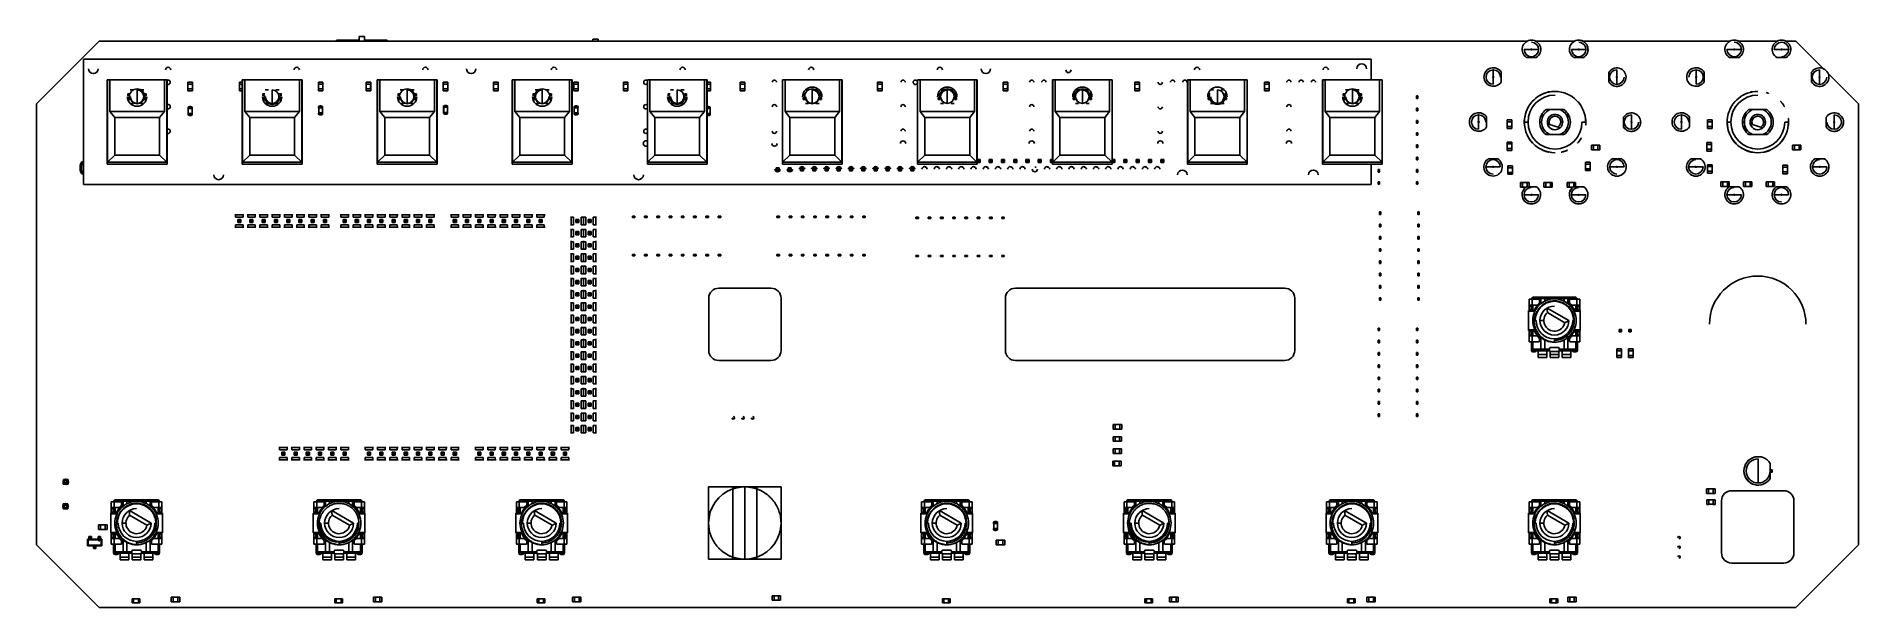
# Model space of a CAD drawing. Header units: millimetres. Extents: x -189 to 189, y -59 to 60.
import ezdxf

# ---------------------------------------------------------------- set-up
doc = ezdxf.new("R2010")
doc.units = ezdxf.units.MM

msp = doc.modelspace()

# ---------------------------------------------------------------- linework, layer by layer
at = {"color": 7, "linetype": 'Continuous', "lineweight": 25}
for p, q in [((-175.91, 58.74), (-188.91, 45.74)), ((120.27, 58.74), (-175.91, 58.74)), ((-126.69, 58.94), (-121.99, 58.94)), ((-126.69, 58.74), (-126.69, 58.94)), ((-121.99, 59.69), (-120.89, 59.69)), ((-121.99, 59.69), (-121.99, 58.74)), ((-120.89, 59.69), (-120.89, 58.74)), ((-120.89, 58.94), (-116.19, 58.94)), ((-116.19, 58.94), (-116.19, 58.74)), ((-73.52, 59.13), (-72.42, 59.13)), ((-73.52, 59.13), (-73.52, 58.74)), ((-72.42, 59.13), (-72.42, 58.74)), ((119.58, 56.99), (120.98, 56.99)), ((121.08, 58.92), (121.08, 58.92)), ((121.08, 58.49), (121.08, 58.49)), ((122.58, 56.99), (121.18, 56.99)), ((130.08, 58.74), (121.89, 58.74)), ((123, 56.99), (123, 56.99)), ((129.39, 56.99), (130.79, 56.99)), ((130.89, 58.92), (130.89, 58.92)), ((130.89, 58.49), (130.89, 58.49)), ((132.39, 56.99), (130.99, 56.99)), ((162.31, 58.74), (131.7, 58.74)), ((132.82, 56.99), (132.82, 56.99)), ((161.63, 56.99), (163.03, 56.99)), ((163.13, 58.92), (163.13, 58.92)), ((163.13, 58.49), (163.13, 58.49)), ((164.63, 56.99), (163.23, 56.99)), ((172.12, 58.74), (163.94, 58.74)), ((165.05, 56.99), (165.05, 56.99)), ((171.44, 56.99), (172.84, 56.99)), ((172.94, 58.92), (172.94, 58.92)), ((172.94, 58.49), (172.94, 58.49)), ((174.44, 56.99), (173.04, 56.99)), ((175.91, 58.74), (173.75, 58.74)), ((174.86, 56.99), (174.86, 56.99)), ((181.66, 52.99), (175.91, 58.74)), ((-179.13, 28.99), (-179.13, 55)), ((-179.13, 55), (87.87, 55)), ((87.87, 55), (87.87, 50.7)), ((113.17, 53.2), (113.17, 53.2)), ((120.09, 55.34), (122.07, 55.34)), ((121.08, 55.49), (121.08, 55.49)), ((129.9, 55.34), (131.88, 55.34)), ((130.89, 55.49), (130.89, 55.49)), ((155.22, 53.2), (155.22, 53.2)), ((162.13, 55.34), (164.12, 55.34)), ((163.13, 55.49), (163.13, 55.49)), ((171.95, 55.34), (173.93, 55.34)), ((172.94, 55.49), (172.94, 55.49)), ((-174.24, 50.7), (-161.84, 50.7)), ((-174.24, 33.2), (-174.24, 50.7)), ((-174.19, 50.7), (-174.19, 33.6)), ((-173.69, 44.1), (-173.69, 50.7)), ((-162.39, 50.7), (-162.39, 44.1)), ((-161.89, 33.6), (-161.89, 50.7)), ((-161.84, 50.7), (-161.84, 33.2)), ((-157.51, 50.18), (-156.56, 50.18)), ((-157.51, 50.18), (-157.51, 49.78)), ((-157.51, 49.78), (-156.56, 49.78)), ((-157.51, 49.78), (-157.51, 48.83)), ((-157.51, 48.83), (-157.51, 49.78)), ((-156.56, 50.18), (-156.56, 49.78)), ((-156.56, 49.78), (-156.56, 48.83)), ((-156.56, 48.83), (-156.56, 49.78)), ((-146.84, 50.18), (-146.24, 50.18)), ((-146.84, 50.18), (-146.84, 49.78)), ((-146.84, 49.78), (-146.24, 49.78)), ((-146.84, 49.78), (-146.84, 48.83)), ((-146.84, 48.83), (-146.84, 49.78)), ((-146.24, 50.7), (-133.84, 50.7)), ((-146.24, 33.2), (-146.24, 50.7)), ((-146.19, 50.7), (-146.19, 33.6)), ((-145.69, 44.1), (-145.69, 50.7)), ((-134.39, 50.7), (-134.39, 44.1)), ((-133.89, 33.6), (-133.89, 50.7)), ((-133.84, 50.7), (-133.84, 33.2)), ((-130.46, 50.18), (-130.46, 49.78)), ((-130.46, 50.18), (-129.51, 50.18)), ((-130.46, 49.78), (-129.51, 49.78)), ((-130.46, 49.78), (-130.46, 48.83)), ((-130.46, 48.83), (-130.46, 49.78)), ((-129.51, 50.18), (-129.51, 49.78)), ((-129.51, 49.78), (-129.51, 48.83)), ((-129.51, 48.83), (-129.51, 49.78)), ((-120.55, 50.18), (-119.6, 50.18)), ((-120.55, 50.18), (-120.55, 49.78)), ((-120.55, 49.78), (-119.6, 49.78)), ((-120.55, 49.78), (-120.55, 48.83)), ((-120.55, 48.83), (-120.55, 49.78)), ((-119.61, 49.78), (-119.61, 48.83)), ((-119.6, 50.18), (-119.6, 49.78)), ((-119.6, 48.83), (-119.6, 49.78)), ((-118.24, 50.7), (-105.84, 50.7)), ((-118.24, 33.2), (-118.24, 50.7)), ((-118.19, 50.7), (-118.19, 33.6)), ((-117.69, 44.1), (-117.69, 50.7)), ((-106.39, 50.7), (-106.39, 44.1)), ((-105.89, 33.6), (-105.89, 50.7)), ((-105.84, 50.7), (-105.84, 33.2)), ((-104.55, 50.18), (-103.6, 50.18)), ((-104.55, 50.18), (-104.55, 49.78)), ((-104.55, 49.78), (-103.6, 49.78)), ((-104.55, 49.78), (-104.55, 48.83)), ((-104.55, 48.83), (-104.55, 49.78)), ((-103.6, 50.18), (-103.6, 49.78)), ((-103.6, 49.78), (-103.6, 48.83)), ((-103.6, 48.83), (-103.6, 49.78)), ((-94.14, 50.18), (-94.14, 49.78)), ((-94.14, 50.18), (-93.19, 50.18)), ((-94.14, 49.78), (-93.19, 49.78)), ((-94.14, 49.78), (-94.14, 48.83)), ((-94.14, 48.83), (-94.14, 49.78)), ((-93.19, 50.18), (-93.19, 49.78)), ((-93.19, 49.78), (-93.19, 48.83)), ((-93.19, 48.83), (-93.19, 49.78)), ((-90.24, 50.7), (-77.84, 50.7)), ((-90.24, 33.2), (-90.24, 50.7)), ((-90.19, 50.7), (-90.19, 33.6)), ((-89.69, 44.1), (-89.69, 50.7)), ((-78.39, 50.7), (-78.39, 44.1)), ((-77.89, 33.6), (-77.89, 50.7)), ((-77.84, 50.7), (-77.84, 33.2)), ((-77.5, 50.18), (-77.5, 49.78)), ((-77.5, 50.18), (-76.55, 50.18)), ((-77.5, 49.78), (-76.55, 49.78)), ((-77.5, 49.78), (-77.5, 48.83)), ((-77.5, 48.83), (-77.5, 49.78)), ((-76.55, 50.18), (-76.55, 49.78)), ((-76.55, 49.78), (-76.55, 48.83)), ((-76.55, 48.83), (-76.55, 49.78)), ((-67.21, 50.18), (-67.21, 49.78)), ((-67.21, 50.18), (-66.26, 50.18)), ((-67.21, 49.78), (-66.26, 49.78)), ((-67.21, 49.78), (-67.21, 48.83)), ((-67.21, 48.83), (-67.21, 49.78)), ((-66.27, 49.78), (-66.27, 48.83)), ((-66.26, 50.18), (-66.26, 49.78)), ((-66.26, 48.83), (-66.26, 49.78)), ((-62.24, 50.7), (-49.84, 50.7)), ((-62.24, 33.2), (-62.24, 50.7)), ((-62.19, 50.7), (-62.19, 33.6)), ((-61.69, 44.1), (-61.69, 50.7)), ((-50.39, 50.7), (-50.39, 44.1)), ((-49.89, 33.6), (-49.89, 50.7)), ((-49.84, 50.7), (-49.84, 33.2)), ((-49.84, 50.18), (-49.12, 50.18)), ((-49.84, 49.78), (-49.12, 49.78)), ((-49.12, 50.18), (-49.12, 49.78)), ((-49.12, 49.78), (-49.12, 48.83)), ((-49.12, 48.83), (-49.12, 49.78)), ((-42.96, 50.18), (-42.96, 49.78)), ((-42.96, 50.18), (-42.01, 50.18)), ((-42.96, 49.78), (-42.01, 49.78)), ((-42.96, 49.78), (-42.96, 48.83)), ((-42.96, 48.83), (-42.96, 49.78)), ((-42.01, 50.18), (-42.01, 49.78)), ((-42.01, 49.78), (-42.01, 48.83)), ((-42.01, 48.83), (-42.01, 49.78)), ((-34.24, 50.7), (-21.84, 50.7)), ((-34.24, 33.2), (-34.24, 50.7)), ((-34.19, 50.7), (-34.19, 33.6)), ((-33.69, 44.1), (-33.69, 50.7)), ((-22.39, 50.7), (-22.39, 44.1)), ((-21.89, 33.6), (-21.89, 50.7)), ((-21.84, 50.7), (-21.84, 33.2)), ((-14.51, 50.18), (-14.51, 49.78)), ((-14.51, 50.18), (-13.56, 50.18)), ((-14.51, 49.78), (-13.56, 49.78)), ((-14.51, 49.78), (-14.51, 48.83)), ((-14.51, 48.83), (-14.51, 49.78)), ((-13.56, 50.18), (-13.56, 49.78)), ((-13.56, 49.78), (-13.56, 48.83)), ((-13.56, 48.83), (-13.56, 49.78)), ((-6.24, 50.7), (6.16, 50.7)), ((-6.24, 33.2), (-6.24, 50.7)), ((-6.19, 50.7), (-6.19, 33.6)), ((-5.69, 44.1), (-5.69, 50.7)), ((5.61, 50.7), (5.61, 44.1)), ((6.11, 33.6), (6.11, 50.7)), ((6.16, 50.7), (6.16, 33.2)), ((11.53, 50.18), (12.48, 50.18)), ((11.53, 50.18), (11.53, 49.78)), ((11.53, 49.78), (12.48, 49.78)), ((11.53, 49.78), (11.53, 48.83)), ((11.53, 48.83), (11.53, 49.78)), ((12.47, 49.78), (12.47, 48.83)), ((12.48, 50.18), (12.48, 49.78)), ((12.48, 48.83), (12.48, 49.78)), ((21.76, 50.7), (34.16, 50.7)), ((21.76, 33.2), (21.76, 50.7)), ((21.81, 50.7), (21.81, 33.6)), ((22.31, 44.1), (22.31, 50.7)), ((33.61, 50.7), (33.61, 44.1)), ((34.11, 33.6), (34.11, 50.7)), ((34.16, 50.7), (34.16, 33.2)), ((38.83, 50.18), (38.83, 49.78)), ((38.83, 50.18), (39.78, 50.18)), ((38.83, 49.78), (39.78, 49.78)), ((38.83, 49.78), (38.83, 48.83)), ((38.83, 48.83), (38.83, 49.78)), ((39.78, 50.18), (39.78, 49.78)), ((39.78, 49.78), (39.78, 48.83)), ((39.78, 48.83), (39.78, 49.78)), ((49.76, 50.7), (62.16, 50.7)), ((49.76, 33.2), (49.76, 50.7)), ((49.81, 50.7), (49.81, 33.6)), ((50.31, 44.1), (50.31, 50.7)), ((61.61, 50.7), (61.61, 44.1)), ((62.11, 33.6), (62.11, 50.7)), ((62.16, 50.7), (62.16, 33.2)), ((65.76, 50.18), (66.71, 50.18)), ((65.76, 50.18), (65.76, 49.78)), ((65.76, 49.78), (66.71, 49.78)), ((65.76, 49.78), (65.76, 48.83)), ((65.76, 48.83), (65.76, 49.78)), ((66.7, 49.78), (66.7, 48.83)), ((66.7, 48.83), (66.7, 49.78)), ((66.71, 50.18), (66.71, 49.78)), ((77.76, 50.7), (90.16, 50.7)), ((77.76, 33.2), (77.76, 50.7)), ((77.81, 50.7), (77.81, 33.6)), ((78.31, 44.1), (78.31, 50.7)), ((89.61, 50.7), (89.61, 44.1)), ((90.11, 33.6), (90.11, 50.7)), ((90.16, 50.7), (90.16, 33.2)), ((111.25, 51.28), (111.25, 51.28)), ((111.67, 51.28), (111.67, 51.28)), ((113.17, 52.78), (113.17, 51.38)), ((113.17, 49.78), (113.17, 51.18)), ((114.67, 51.28), (114.67, 51.28)), ((114.82, 50.29), (114.82, 52.27)), ((137.13, 52.25), (137.13, 50.27)), ((137.28, 51.26), (137.28, 51.26)), ((138.78, 52.76), (138.78, 51.36)), ((138.78, 49.76), (138.78, 51.16)), ((138.78, 49.33), (138.78, 49.33)), ((140.28, 51.26), (140.28, 51.26)), ((140.7, 51.26), (140.7, 51.26)), ((153.29, 51.28), (153.29, 51.28)), ((153.72, 51.28), (153.72, 51.28)), ((155.22, 52.78), (155.22, 51.38)), ((155.22, 49.78), (155.22, 51.18)), ((156.72, 51.28), (156.72, 51.28)), ((156.87, 50.29), (156.87, 52.27)), ((179.17, 52.25), (179.17, 50.27)), ((179.32, 51.26), (179.32, 51.26)), ((180.82, 52.76), (180.82, 51.36)), ((180.82, 49.76), (180.82, 51.16)), ((180.82, 49.33), (180.82, 49.33)), ((182.32, 51.26), (182.32, 51.26)), ((188.91, 45.74), (182.56, 52.09)), ((182.75, 51.26), (182.75, 51.26)), ((-188.91, 45.74), (-188.91, -45.74)), ((-174.19, 46.45), (-174.24, 46.45)), ((-169.62, 47.45), (-170.03, 47.45)), ((-170.03, 46.95), (-169.62, 46.95)), ((-169.53, 47.8), (-169.95, 47.8)), ((-169.95, 46.6), (-169.53, 46.6)), ((-169.94, 47.45), (-169.94, 47.8)), ((-169.94, 46.6), (-169.94, 46.95)), ((-169.64, 47.45), (-169.64, 46.95)), ((-169.44, 47.2), (-169.49, 47.2)), ((-169.47, 48.6), (-168.82, 48.6)), ((-168.82, 45.8), (-169.47, 45.8)), ((-168.04, 48.6), (-168.04, 45.8)), ((-167.27, 48.6), (-166.61, 48.6)), ((-166.61, 45.8), (-167.27, 45.8)), ((-166.64, 47.2), (-166.59, 47.2)), ((-166.13, 47.8), (-166.56, 47.8)), ((-166.56, 46.6), (-166.13, 46.6)), ((-166.06, 47.45), (-166.46, 47.45)), ((-166.46, 46.95), (-166.06, 46.95)), ((-166.44, 46.95), (-166.44, 47.45)), ((-166.14, 47.8), (-166.14, 47.45)), ((-166.14, 46.95), (-166.14, 46.6)), ((-161.84, 46.45), (-161.89, 46.45)), ((-157.51, 48.83), (-157.51, 48.43)), ((-157.51, 48.83), (-156.56, 48.83)), ((-157.51, 48.43), (-156.56, 48.43)), ((-156.56, 48.83), (-156.56, 48.43)), ((-146.84, 48.83), (-146.84, 48.43)), ((-146.84, 48.83), (-146.24, 48.83)), ((-146.84, 48.43), (-146.24, 48.43)), ((-146.19, 46.45), (-146.24, 46.45)), ((-141.62, 47.45), (-142.03, 47.45)), ((-142.03, 46.95), (-141.62, 46.95)), ((-141.53, 47.8), (-141.95, 47.8)), ((-141.95, 46.6), (-141.53, 46.6)), ((-141.94, 47.45), (-141.94, 47.8)), ((-141.94, 46.6), (-141.94, 46.95)), ((-141.64, 47.45), (-141.64, 46.95)), ((-141.44, 47.2), (-141.49, 47.2)), ((-141.47, 48.6), (-140.82, 48.6)), ((-140.82, 45.8), (-141.47, 45.8)), ((-140.04, 48.6), (-140.04, 45.8)), ((-139.27, 48.6), (-138.61, 48.6)), ((-138.61, 45.8), (-139.27, 45.8)), ((-138.64, 47.2), (-138.59, 47.2)), ((-138.13, 47.8), (-138.56, 47.8)), ((-138.56, 46.6), (-138.13, 46.6)), ((-138.06, 47.45), (-138.46, 47.45)), ((-138.46, 46.95), (-138.06, 46.95)), ((-138.44, 46.95), (-138.44, 47.45)), ((-138.14, 47.8), (-138.14, 47.45)), ((-138.14, 46.95), (-138.14, 46.6)), ((-133.84, 46.45), (-133.89, 46.45)), ((-130.46, 48.83), (-130.46, 48.43)), ((-130.46, 48.83), (-129.51, 48.83)), ((-130.46, 48.43), (-129.51, 48.43)), ((-129.51, 48.83), (-129.51, 48.43)), ((-120.55, 48.83), (-120.55, 48.43)), ((-120.55, 48.83), (-119.6, 48.83)), ((-120.55, 48.43), (-119.6, 48.43)), ((-119.6, 48.83), (-119.6, 48.43)), ((-118.19, 46.45), (-118.24, 46.45)), ((-113.62, 47.45), (-114.03, 47.45)), ((-114.03, 46.95), (-113.62, 46.95)), ((-113.53, 47.8), (-113.95, 47.8)), ((-113.95, 46.6), (-113.53, 46.6)), ((-113.94, 47.45), (-113.94, 47.8)), ((-113.94, 46.6), (-113.94, 46.95)), ((-113.64, 47.45), (-113.64, 46.95)), ((-113.44, 47.2), (-113.49, 47.2)), ((-113.47, 48.6), (-112.82, 48.6)), ((-112.82, 45.8), (-113.47, 45.8)), ((-112.04, 48.6), (-112.04, 45.8)), ((-111.27, 48.6), (-110.61, 48.6)), ((-110.61, 45.8), (-111.27, 45.8)), ((-110.64, 47.2), (-110.59, 47.2)), ((-110.13, 47.8), (-110.56, 47.8)), ((-110.56, 46.6), (-110.13, 46.6)), ((-110.06, 47.45), (-110.46, 47.45)), ((-110.46, 46.95), (-110.06, 46.95)), ((-110.44, 46.95), (-110.44, 47.45)), ((-110.14, 47.8), (-110.14, 47.45)), ((-110.14, 46.95), (-110.14, 46.6)), ((-105.84, 46.45), (-105.89, 46.45)), ((-104.55, 48.83), (-104.55, 48.43)), ((-104.55, 48.83), (-103.6, 48.83)), ((-104.55, 48.43), (-103.6, 48.43)), ((-103.6, 48.83), (-103.6, 48.43)), ((-94.14, 48.83), (-93.19, 48.83)), ((-94.14, 48.83), (-94.14, 48.43)), ((-94.14, 48.43), (-93.19, 48.43)), ((-93.19, 48.83), (-93.19, 48.43)), ((-90.19, 46.45), (-90.24, 46.45)), ((-85.62, 47.45), (-86.03, 47.45)), ((-86.03, 46.95), (-85.62, 46.95)), ((-85.53, 47.8), (-85.95, 47.8)), ((-85.95, 46.6), (-85.53, 46.6)), ((-85.94, 47.45), (-85.94, 47.8)), ((-85.94, 46.6), (-85.94, 46.95)), ((-85.64, 47.45), (-85.64, 46.95)), ((-85.44, 47.2), (-85.49, 47.2)), ((-85.47, 48.6), (-84.82, 48.6)), ((-84.82, 45.8), (-85.47, 45.8)), ((-84.04, 48.6), (-84.04, 45.8)), ((-83.27, 48.6), (-82.61, 48.6)), ((-82.61, 45.8), (-83.27, 45.8)), ((-82.64, 47.2), (-82.59, 47.2)), ((-82.13, 47.8), (-82.56, 47.8)), ((-82.56, 46.6), (-82.13, 46.6)), ((-82.06, 47.45), (-82.46, 47.45)), ((-82.46, 46.95), (-82.06, 46.95)), ((-82.44, 46.95), (-82.44, 47.45)), ((-82.14, 47.8), (-82.14, 47.45)), ((-82.14, 46.95), (-82.14, 46.6)), ((-77.84, 46.45), (-77.89, 46.45)), ((-77.5, 48.83), (-77.5, 48.43)), ((-77.5, 48.83), (-76.55, 48.83)), ((-77.5, 48.43), (-76.55, 48.43)), ((-76.55, 48.83), (-76.55, 48.43)), ((-67.21, 48.83), (-67.21, 48.43)), ((-67.21, 48.83), (-66.26, 48.83)), ((-67.21, 48.43), (-66.26, 48.43)), ((-66.26, 48.83), (-66.26, 48.43)), ((-62.19, 46.45), (-62.24, 46.45)), ((-57.62, 47.45), (-58.03, 47.45)), ((-58.03, 46.95), (-57.62, 46.95)), ((-57.53, 47.8), (-57.95, 47.8)), ((-57.95, 46.6), (-57.53, 46.6)), ((-57.94, 47.45), (-57.94, 47.8)), ((-57.94, 46.6), (-57.94, 46.95)), ((-57.64, 47.45), (-57.64, 46.95)), ((-57.44, 47.2), (-57.49, 47.2)), ((-57.47, 48.6), (-56.82, 48.6)), ((-56.82, 45.8), (-57.47, 45.8)), ((-56.04, 48.6), (-56.04, 45.8)), ((-55.27, 48.6), (-54.61, 48.6)), ((-54.61, 45.8), (-55.27, 45.8)), ((-54.64, 47.2), (-54.59, 47.2)), ((-54.13, 47.8), (-54.56, 47.8)), ((-54.56, 46.6), (-54.13, 46.6)), ((-54.06, 47.45), (-54.46, 47.45)), ((-54.46, 46.95), (-54.06, 46.95)), ((-54.44, 46.95), (-54.44, 47.45)), ((-54.14, 47.8), (-54.14, 47.45)), ((-54.14, 46.95), (-54.14, 46.6)), ((-49.84, 46.45), (-49.89, 46.45)), ((-49.84, 48.83), (-49.12, 48.83)), ((-49.84, 48.43), (-49.12, 48.43)), ((-49.12, 48.83), (-49.12, 48.43)), ((-42.96, 48.83), (-42.96, 48.43)), ((-42.96, 48.83), (-42.01, 48.83)), ((-42.96, 48.43), (-42.01, 48.43)), ((-42.01, 48.83), (-42.01, 48.43)), ((-34.19, 46.45), (-34.24, 46.45)), ((-29.62, 47.45), (-30.03, 47.45)), ((-30.03, 46.95), (-29.62, 46.95)), ((-29.53, 47.8), (-29.95, 47.8)), ((-29.95, 46.6), (-29.53, 46.6)), ((-29.94, 47.45), (-29.94, 47.8)), ((-29.94, 46.6), (-29.94, 46.95)), ((-29.64, 47.45), (-29.64, 46.95)), ((-29.44, 47.2), (-29.49, 47.2)), ((-29.47, 48.6), (-28.82, 48.6)), ((-28.82, 45.8), (-29.47, 45.8)), ((-28.04, 48.6), (-28.04, 45.8)), ((-27.27, 48.6), (-26.61, 48.6)), ((-26.61, 45.8), (-27.27, 45.8)), ((-26.64, 47.2), (-26.59, 47.2)), ((-26.13, 47.8), (-26.56, 47.8)), ((-26.56, 46.6), (-26.13, 46.6)), ((-26.06, 47.45), (-26.46, 47.45)), ((-26.46, 46.95), (-26.06, 46.95)), ((-26.44, 46.95), (-26.44, 47.45)), ((-26.14, 47.8), (-26.14, 47.45)), ((-26.14, 46.95), (-26.14, 46.6)), ((-21.84, 46.45), (-21.89, 46.45)), ((-14.51, 48.83), (-14.51, 48.43)), ((-14.51, 48.83), (-13.56, 48.83)), ((-14.51, 48.43), (-13.56, 48.43)), ((-13.56, 48.83), (-13.56, 48.43)), ((-6.19, 46.45), (-6.24, 46.45)), ((-1.62, 47.45), (-2.03, 47.45)), ((-2.03, 46.95), (-1.62, 46.95)), ((-1.53, 47.8), (-1.95, 47.8)), ((-1.95, 46.6), (-1.53, 46.6)), ((-1.94, 47.45), (-1.94, 47.8)), ((-1.94, 46.6), (-1.94, 46.95)), ((-1.64, 47.45), (-1.64, 46.95)), ((-1.44, 47.2), (-1.49, 47.2)), ((-1.47, 48.6), (-0.82, 48.6)), ((-0.82, 45.8), (-1.47, 45.8)), ((-0.04, 48.6), (-0.04, 45.8)), ((0.73, 48.6), (1.39, 48.6)), ((1.39, 45.8), (0.73, 45.8)), ((1.36, 47.2), (1.41, 47.2)), ((1.87, 47.8), (1.44, 47.8)), ((1.44, 46.6), (1.87, 46.6)), ((1.94, 47.45), (1.54, 47.45)), ((1.54, 46.95), (1.94, 46.95)), ((1.56, 46.95), (1.56, 47.45)), ((1.86, 47.8), (1.86, 47.45)), ((1.86, 46.95), (1.86, 46.6)), ((6.16, 46.45), (6.11, 46.45)), ((11.53, 48.83), (11.53, 48.43)), ((11.53, 48.83), (12.48, 48.83)), ((11.53, 48.43), (12.48, 48.43)), ((12.48, 48.83), (12.48, 48.43)), ((21.81, 46.45), (21.76, 46.45)), ((26.38, 47.45), (25.97, 47.45)), ((25.97, 46.95), (26.38, 46.95)), ((26.47, 47.8), (26.05, 47.8)), ((26.05, 46.6), (26.47, 46.6)), ((26.06, 47.45), (26.06, 47.8)), ((26.06, 46.6), (26.06, 46.95)), ((26.36, 47.45), (26.36, 46.95)), ((26.56, 47.2), (26.51, 47.2)), ((26.53, 48.6), (27.18, 48.6)), ((27.18, 45.8), (26.53, 45.8)), ((27.96, 48.6), (27.96, 45.8)), ((28.73, 48.6), (29.39, 48.6)), ((29.39, 45.8), (28.73, 45.8)), ((29.36, 47.2), (29.41, 47.2)), ((29.87, 47.8), (29.44, 47.8)), ((29.44, 46.6), (29.87, 46.6)), ((29.94, 47.45), (29.54, 47.45)), ((29.54, 46.95), (29.94, 46.95)), ((29.56, 46.95), (29.56, 47.45)), ((29.86, 47.8), (29.86, 47.45)), ((29.86, 46.95), (29.86, 46.6)), ((34.16, 46.45), (34.11, 46.45)), ((38.83, 48.83), (38.83, 48.43)), ((38.83, 48.83), (39.78, 48.83)), ((38.83, 48.43), (39.78, 48.43)), ((39.78, 48.83), (39.78, 48.43)), ((49.81, 46.45), (49.76, 46.45)), ((54.38, 47.45), (53.97, 47.45)), ((53.97, 46.95), (54.38, 46.95)), ((54.47, 47.8), (54.05, 47.8)), ((54.05, 46.6), (54.47, 46.6)), ((54.06, 47.45), (54.06, 47.8)), ((54.06, 46.6), (54.06, 46.95)), ((54.36, 47.45), (54.36, 46.95)), ((54.56, 47.2), (54.51, 47.2)), ((54.53, 48.6), (55.18, 48.6)), ((55.18, 45.8), (54.53, 45.8)), ((55.96, 48.6), (55.96, 45.8)), ((56.73, 48.6), (57.39, 48.6)), ((57.39, 45.8), (56.73, 45.8)), ((57.36, 47.2), (57.41, 47.2)), ((57.87, 47.8), (57.44, 47.8)), ((57.44, 46.6), (57.87, 46.6)), ((57.94, 47.45), (57.54, 47.45)), ((57.54, 46.95), (57.94, 46.95)), ((57.56, 46.95), (57.56, 47.45)), ((57.86, 47.8), (57.86, 47.45)), ((57.86, 46.95), (57.86, 46.6)), ((62.16, 46.45), (62.11, 46.45)), ((65.76, 48.83), (65.76, 48.43)), ((65.76, 48.83), (66.71, 48.83)), ((65.76, 48.43), (66.71, 48.43)), ((66.71, 48.83), (66.71, 48.43)), ((77.81, 46.45), (77.76, 46.45)), ((82.38, 47.45), (81.97, 47.45)), ((81.97, 46.95), (82.38, 46.95)), ((82.47, 47.8), (82.05, 47.8)), ((82.05, 46.6), (82.47, 46.6)), ((82.06, 47.45), (82.06, 47.8)), ((82.06, 46.6), (82.06, 46.95)), ((82.36, 47.45), (82.36, 46.95)), ((82.56, 47.2), (82.51, 47.2)), ((82.53, 48.6), (83.18, 48.6)), ((83.18, 45.8), (82.53, 45.8)), ((83.96, 48.6), (83.96, 45.8)), ((84.73, 48.6), (85.39, 48.6)), ((85.39, 45.8), (84.73, 45.8)), ((85.36, 47.2), (85.41, 47.2)), ((85.87, 47.8), (85.44, 47.8)), ((85.44, 46.6), (85.87, 46.6)), ((85.94, 47.45), (85.54, 47.45)), ((85.54, 46.95), (85.94, 46.95)), ((85.56, 46.95), (85.56, 47.45)), ((85.86, 47.8), (85.86, 47.45)), ((85.86, 46.95), (85.86, 46.6)), ((90.16, 46.45), (90.11, 46.45)), ((97.26, 47.35), (97.52, 47.35)), ((97.26, 47.35), (97.26, 46.82)), ((97.26, 46.82), (97.52, 46.82)), ((97.52, 46.82), (97.52, 47.35)), ((120.85, 45.69), (120.83, 45.71)), ((121.26, 46.2), (121.24, 46.21)), ((122.88, 47.51), (122.89, 47.49)), ((123.38, 47.73), (123.37, 47.76)), ((123.87, 47.93), (123.86, 47.95)), ((124.45, 48.1), (124.44, 48.12)), ((124.59, 48.16), (124.59, 48.16)), ((124.74, 48.17), (124.73, 48.19)), ((124.83, 48.18), (124.82, 48.21)), ((125.97, 48.29), (125.97, 48.29)), ((127.71, 48.05), (127.72, 48.07)), ((128.07, 47.93), (128.08, 47.96)), ((128.18, 47.89), (128.19, 47.92)), ((130.67, 46.21), (130.69, 46.23)), ((130.69, 46.19), (130.71, 46.21)), ((131.08, 45.72), (131.1, 45.73)), ((162.9, 45.69), (162.88, 45.71)), ((163.31, 46.2), (163.29, 46.21)), ((164.93, 47.51), (164.94, 47.49)), ((165.43, 47.73), (165.42, 47.76)), ((165.92, 47.93), (165.91, 47.95)), ((166.49, 48.1), (166.48, 48.12)), ((166.64, 48.16), (166.64, 48.16)), ((166.79, 48.17), (166.78, 48.19)), ((166.88, 48.18), (166.87, 48.21)), ((168.02, 48.29), (168.02, 48.29)), ((169.76, 48.05), (169.77, 48.07)), ((170.12, 47.93), (170.12, 47.96)), ((170.23, 47.89), (170.24, 47.92)), ((172.72, 46.21), (172.74, 46.23)), ((172.73, 46.19), (172.75, 46.21)), ((173.12, 45.72), (173.14, 45.73)), ((188.91, -45.74), (188.91, 45.74)), ((-173.69, 44.1), (-162.39, 44.1)), ((-172.69, 42.9), (-173.69, 44.1)), ((-172.69, 42.9), (-163.39, 42.9)), ((-172.69, 35.1), (-172.69, 42.9)), ((-162.39, 44.1), (-163.39, 42.9)), ((-163.39, 42.9), (-163.39, 35.1)), ((-157.45, 45.02), (-157.45, 44.77)), ((-157.45, 45.02), (-157.44, 45.02)), ((-156.62, 44.77), (-157.45, 44.77)), ((-157.45, 43.68), (-156.62, 43.68)), ((-157.45, 43.68), (-157.45, 43.44)), ((-157.44, 43.44), (-157.45, 43.44)), ((-157.44, 45.02), (-157.44, 43.44)), ((-157.44, 44.76), (-156.64, 44.76)), ((-156.64, 43.69), (-157.44, 43.69)), ((-157.42, 44.76), (-157.42, 43.69)), ((-156.65, 43.69), (-156.65, 44.76)), ((-156.64, 45.02), (-156.62, 45.02)), ((-156.64, 43.44), (-156.64, 45.02)), ((-156.62, 43.44), (-156.64, 43.44)), ((-156.62, 44.77), (-156.62, 45.02)), ((-156.62, 43.44), (-156.62, 43.68)), ((-144.69, 42.9), (-145.69, 44.1)), ((-145.69, 44.1), (-134.39, 44.1)), ((-144.69, 35.1), (-144.69, 42.9)), ((-144.69, 42.9), (-135.39, 42.9)), ((-134.39, 44.1), (-135.39, 42.9)), ((-135.39, 42.9), (-135.39, 35.1)), ((-130.4, 45.14), (-130.4, 44.9)), ((-130.4, 45.14), (-130.38, 45.14)), ((-129.57, 44.9), (-130.4, 44.9)), ((-130.4, 43.81), (-129.57, 43.81)), ((-130.4, 43.81), (-130.4, 43.57)), ((-130.38, 43.57), (-130.4, 43.57)), ((-130.38, 45.14), (-130.38, 43.57)), ((-130.38, 44.89), (-129.58, 44.89)), ((-129.58, 43.82), (-130.38, 43.82)), ((-130.37, 44.89), (-130.37, 43.82)), ((-129.6, 43.82), (-129.6, 44.89)), ((-129.58, 45.14), (-129.57, 45.14)), ((-129.58, 43.57), (-129.58, 45.14)), ((-129.57, 43.57), (-129.58, 43.57)), ((-129.57, 44.9), (-129.57, 45.14)), ((-129.57, 43.57), (-129.57, 43.81)), ((-117.69, 44.1), (-106.39, 44.1)), ((-116.69, 42.9), (-117.69, 44.1)), ((-116.69, 42.9), (-107.39, 42.9)), ((-116.69, 35.1), (-116.69, 42.9)), ((-106.39, 44.1), (-107.39, 42.9)), ((-107.39, 42.9), (-107.39, 35.1)), ((-104.49, 45.27), (-104.49, 45.03)), ((-104.49, 45.27), (-104.48, 45.27)), ((-103.66, 45.03), (-104.49, 45.03)), ((-104.49, 43.94), (-103.66, 43.94)), ((-104.49, 43.94), (-104.49, 43.69)), ((-104.48, 43.69), (-104.49, 43.69)), ((-104.48, 45.27), (-104.48, 43.69)), ((-104.48, 45.01), (-103.68, 45.01)), ((-103.68, 43.95), (-104.48, 43.95)), ((-104.46, 45.01), (-104.46, 43.95)), ((-103.69, 43.95), (-103.69, 45.01)), ((-103.68, 45.27), (-103.66, 45.27)), ((-103.68, 43.69), (-103.68, 45.27)), ((-103.66, 43.69), (-103.68, 43.69)), ((-103.66, 45.03), (-103.66, 45.27)), ((-103.66, 43.69), (-103.66, 43.94)), ((-88.69, 42.9), (-89.69, 44.1)), ((-89.69, 44.1), (-78.39, 44.1)), ((-88.69, 35.1), (-88.69, 42.9)), ((-88.69, 42.9), (-79.39, 42.9)), ((-78.39, 44.1), (-79.39, 42.9)), ((-79.39, 42.9), (-79.39, 35.1)), ((-77.44, 45.14), (-77.44, 44.9)), ((-77.44, 45.14), (-77.43, 45.14)), ((-76.61, 44.9), (-77.44, 44.9)), ((-77.44, 43.81), (-77.44, 43.57)), ((-77.44, 43.81), (-76.61, 43.81)), ((-77.43, 43.57), (-77.44, 43.57)), ((-77.43, 45.14), (-77.43, 43.57)), ((-77.43, 44.89), (-76.63, 44.89)), ((-76.63, 43.82), (-77.43, 43.82)), ((-77.41, 44.89), (-77.41, 43.82)), ((-76.64, 43.82), (-76.64, 44.89)), ((-76.63, 45.14), (-76.61, 45.14)), ((-76.63, 43.57), (-76.63, 45.14)), ((-76.61, 43.57), (-76.63, 43.57)), ((-76.61, 44.9), (-76.61, 45.14)), ((-76.61, 43.57), (-76.61, 43.81)), ((-61.69, 44.1), (-50.39, 44.1)), ((-60.69, 42.9), (-61.69, 44.1)), ((-60.69, 42.9), (-51.39, 42.9)), ((-60.69, 35.1), (-60.69, 42.9)), ((-50.39, 44.1), (-51.39, 42.9)), ((-51.39, 42.9), (-51.39, 35.1)), ((-49.84, 45.03), (-49.19, 45.03)), ((-49.18, 44.77), (-49.84, 44.77)), ((-49.84, 44.76), (-49.19, 44.76)), ((-49.19, 43.69), (-49.84, 43.69)), ((-49.84, 43.68), (-49.18, 43.68)), ((-49.84, 43.43), (-49.19, 43.43)), ((-49.21, 43.69), (-49.21, 44.76)), ((-49.19, 45.02), (-49.18, 45.02)), ((-49.19, 43.44), (-49.19, 45.02)), ((-49.18, 43.44), (-49.19, 43.44)), ((-49.18, 44.77), (-49.18, 45.02)), ((-49.18, 43.44), (-49.18, 43.68)), ((-32.69, 42.9), (-33.69, 44.1)), ((-33.69, 44.1), (-22.39, 44.1)), ((-32.69, 35.1), (-32.69, 42.9)), ((-32.69, 42.9), (-23.39, 42.9)), ((-22.39, 44.1), (-23.39, 42.9)), ((-23.39, 42.9), (-23.39, 35.1)), ((-5.69, 44.1), (5.61, 44.1)), ((-4.69, 42.9), (-5.69, 44.1)), ((-4.69, 42.9), (4.61, 42.9)), ((-4.69, 35.1), (-4.69, 42.9)), ((5.61, 44.1), (4.61, 42.9)), ((4.61, 42.9), (4.61, 35.1)), ((22.31, 44.1), (33.61, 44.1)), ((23.31, 42.9), (22.31, 44.1)), ((23.31, 42.9), (32.61, 42.9)), ((23.31, 35.1), (23.31, 42.9)), ((33.61, 44.1), (32.61, 42.9)), ((32.61, 42.9), (32.61, 35.1)), ((50.31, 44.1), (61.61, 44.1)), ((51.31, 42.9), (50.31, 44.1)), ((51.31, 42.9), (60.61, 42.9)), ((51.31, 35.1), (51.31, 42.9)), ((61.61, 44.1), (60.61, 42.9)), ((60.61, 42.9), (60.61, 35.1)), ((79.31, 42.9), (78.31, 44.1)), ((78.31, 44.1), (89.61, 44.1)), ((79.31, 35.1), (79.31, 42.9)), ((79.31, 42.9), (88.61, 42.9)), ((89.61, 44.1), (88.61, 42.9)), ((88.61, 42.9), (88.61, 35.1)), ((97.26, 44.81), (97.52, 44.81)), ((97.26, 44.81), (97.26, 44.28)), ((97.26, 44.28), (97.52, 44.28)), ((97.26, 42.27), (97.26, 41.74)), ((97.26, 42.27), (97.52, 42.27)), ((97.26, 41.74), (97.52, 41.74)), ((97.52, 44.28), (97.52, 44.81)), ((97.52, 41.74), (97.52, 42.27)), ((108.21, 41.95), (108.21, 41.95)), ((108.64, 41.95), (108.64, 41.95)), ((110.14, 43.87), (110.14, 43.87)), ((110.14, 43.45), (110.14, 42.05)), ((110.14, 40.45), (110.14, 41.85)), ((111.64, 41.95), (111.64, 41.95)), ((111.79, 40.96), (111.79, 42.94)), ((116.06, 42.37), (117.01, 42.37)), ((116.06, 42.37), (116.06, 41.97)), ((116.06, 41.97), (117.01, 41.97)), ((116.06, 41.97), (116.06, 41.02)), ((116.06, 41.02), (116.06, 41.97)), ((117.01, 42.37), (117.01, 41.97)), ((117.01, 41.97), (117.01, 41.02)), ((117.01, 41.02), (117.01, 41.97)), ((119.6, 41.96), (119.62, 41.96)), ((120.39, 41.94), (119.62, 41.94)), ((119.63, 42.54), (119.65, 42.54)), ((119.64, 42.64), (119.66, 42.64)), ((120.49, 45.18), (120.51, 45.17)), ((123.18, 41.94), (122.8, 41.94)), ((124.77, 41.94), (124.39, 41.94)), ((124.42, 41.6), (127.03, 40.75)), ((127.05, 44.52), (124.9, 44.52)), ((125.97, 43.52), (125.97, 43.52)), ((127.18, 41.94), (127.56, 41.94)), ((131.44, 45.17), (131.46, 45.18)), ((131.5, 45.11), (131.46, 45.18)), ((131.48, 45.1), (131.5, 45.11)), ((131.56, 41.94), (132.32, 41.94)), ((132.28, 42.69), (132.31, 42.69)), ((132.32, 42.59), (132.29, 42.59)), ((132.35, 41.99), (132.32, 41.99)), ((140.16, 42.92), (140.16, 40.94)), ((140.31, 41.93), (140.31, 41.93)), ((141.81, 43.43), (141.81, 42.03)), ((141.81, 40.43), (141.81, 41.83)), ((143.31, 41.93), (143.31, 41.93)), ((143.73, 41.93), (143.73, 41.93)), ((150.26, 41.95), (150.26, 41.95)), ((150.69, 41.95), (150.69, 41.95)), ((152.19, 43.87), (152.19, 43.87)), ((152.19, 43.45), (152.19, 42.05)), ((152.19, 40.45), (152.19, 41.85)), ((153.69, 41.95), (153.69, 41.95)), ((153.84, 40.96), (153.84, 42.94)), ((157.59, 42.37), (158.54, 42.37)), ((157.59, 42.37), (157.59, 41.97)), ((157.59, 41.97), (158.54, 41.97)), ((157.59, 41.97), (157.59, 41.02)), ((157.59, 41.02), (157.59, 41.97)), ((158.54, 42.37), (158.54, 41.97)), ((158.54, 41.97), (158.54, 41.02)), ((158.54, 41.02), (158.54, 41.97)), ((161.65, 41.96), (161.67, 41.96)), ((161.67, 42.54), (161.7, 42.54)), ((162.43, 41.94), (161.67, 41.94)), ((161.69, 42.64), (161.71, 42.64)), ((162.53, 45.18), (162.55, 45.17)), ((165.23, 41.94), (164.85, 41.94)), ((166.81, 41.94), (166.43, 41.94)), ((166.47, 41.6), (169.08, 40.75)), ((169.1, 44.52), (166.94, 44.52)), ((168.02, 43.52), (168.02, 43.52)), ((169.23, 41.94), (169.61, 41.94)), ((173.49, 45.17), (173.51, 45.18)), ((173.55, 45.11), (173.51, 45.18)), ((173.53, 45.1), (173.55, 45.11)), ((173.61, 41.94), (174.37, 41.94)), ((174.33, 42.69), (174.35, 42.69)), ((174.36, 42.59), (174.34, 42.59)), ((174.4, 41.99), (174.37, 41.99)), ((182.21, 42.92), (182.21, 40.94)), ((182.36, 41.93), (182.36, 41.93)), ((183.86, 43.43), (183.86, 42.03)), ((183.86, 40.43), (183.86, 41.83)), ((185.36, 41.93), (185.36, 41.93)), ((185.78, 41.93), (185.78, 41.93)), ((-174.24, 38.4), (-174.19, 38.4)), ((-161.89, 38.4), (-161.84, 38.4)), ((-146.24, 38.4), (-146.19, 38.4)), ((-133.89, 38.4), (-133.84, 38.4)), ((-118.24, 38.4), (-118.19, 38.4)), ((-105.89, 38.4), (-105.84, 38.4)), ((-90.24, 38.4), (-90.19, 38.4)), ((-77.89, 38.4), (-77.84, 38.4)), ((-62.24, 38.4), (-62.19, 38.4)), ((-49.89, 38.4), (-49.84, 38.4)), ((-34.24, 38.4), (-34.19, 38.4)), ((-21.89, 38.4), (-21.84, 38.4)), ((-6.24, 38.4), (-6.19, 38.4)), ((6.11, 38.4), (6.16, 38.4)), ((21.76, 38.4), (21.81, 38.4)), ((34.11, 38.4), (34.16, 38.4)), ((49.76, 38.4), (49.81, 38.4)), ((62.11, 38.4), (62.16, 38.4)), ((77.76, 38.4), (77.81, 38.4)), ((90.11, 38.4), (90.16, 38.4)), ((97.26, 39.73), (97.52, 39.73)), ((97.26, 39.73), (97.26, 39.2)), ((97.26, 39.2), (97.52, 39.2)), ((97.52, 39.2), (97.52, 39.73)), ((116.06, 41.02), (116.06, 40.62)), ((116.06, 41.02), (117.01, 41.02)), ((116.06, 40.62), (117.01, 40.62)), ((116.06, 37.8), (117.01, 37.8)), ((116.06, 37.8), (116.06, 37.4)), ((117.01, 41.02), (117.01, 40.62)), ((117.01, 37.8), (117.01, 37.4)), ((119.62, 41.37), (119.65, 41.37)), ((119.63, 41.26), (119.66, 41.26)), ((120.52, 38.68), (120.5, 38.66)), ((124.9, 39.36), (127.05, 39.36)), ((125.97, 40.35), (125.97, 40.35)), ((131.29, 38.47), (131.32, 38.46)), ((131.31, 38.5), (131.34, 38.49)), ((131.32, 38.46), (131.34, 38.49)), ((131.44, 38.7), (131.46, 38.69)), ((132.29, 41.31), (132.32, 41.31)), ((132.3, 41.39), (132.33, 41.39)), ((141.81, 40), (141.81, 40)), ((157.59, 41.02), (157.59, 40.62)), ((157.59, 41.02), (158.54, 41.02)), ((157.59, 40.62), (158.54, 40.62)), ((158.54, 41.02), (158.54, 40.62)), ((161.67, 41.37), (161.7, 41.37)), ((161.68, 41.26), (161.71, 41.26)), ((162.57, 38.68), (162.55, 38.66)), ((166.94, 39.36), (169.1, 39.36)), ((168.02, 40.35), (168.02, 40.35)), ((173.34, 38.47), (173.36, 38.46)), ((173.36, 38.5), (173.38, 38.49)), ((173.36, 38.46), (173.38, 38.49)), ((173.49, 38.7), (173.51, 38.69)), ((174.34, 41.31), (174.37, 41.31)), ((174.35, 41.39), (174.37, 41.39)), ((183.86, 40), (183.86, 40)), ((-174.19, 33.6), (-172.69, 35.1)), ((-163.39, 35.1), (-172.69, 35.1)), ((-161.89, 33.6), (-163.39, 35.1)), ((-146.19, 33.6), (-144.69, 35.1)), ((-135.39, 35.1), (-144.69, 35.1)), ((-133.89, 33.6), (-135.39, 35.1)), ((-118.19, 33.6), (-116.69, 35.1)), ((-107.39, 35.1), (-116.69, 35.1)), ((-105.89, 33.6), (-107.39, 35.1)), ((-90.19, 33.6), (-88.69, 35.1)), ((-79.39, 35.1), (-88.69, 35.1)), ((-77.89, 33.6), (-79.39, 35.1)), ((-62.19, 33.6), (-60.69, 35.1)), ((-51.39, 35.1), (-60.69, 35.1)), ((-49.89, 33.6), (-51.39, 35.1)), ((-34.19, 33.6), (-32.69, 35.1)), ((-23.39, 35.1), (-32.69, 35.1)), ((-21.89, 33.6), (-23.39, 35.1)), ((-6.19, 33.6), (-4.69, 35.1)), ((4.61, 35.1), (-4.69, 35.1)), ((6.11, 33.6), (4.61, 35.1)), ((6.16, 34.19), (6.74, 34.19)), ((6.3, 34), (6.16, 34.15)), ((6.74, 34.19), (6.55, 34)), ((6.74, 34.19), (6.74, 33.56)), ((8.65, 34.19), (9.28, 34.19)), ((8.84, 34), (8.65, 34.19)), ((8.65, 33.56), (8.65, 34.19)), ((9.28, 34.19), (9.09, 34)), ((9.28, 34.19), (9.28, 33.56)), ((11.19, 34.19), (11.82, 34.19)), ((11.38, 34), (11.19, 34.19)), ((11.19, 33.56), (11.19, 34.19)), ((11.82, 34.19), (11.63, 34)), ((11.82, 34.19), (11.82, 33.56)), ((13.73, 34.19), (14.36, 34.19)), ((13.92, 34), (13.73, 34.19)), ((13.73, 33.56), (13.73, 34.19)), ((14.36, 34.19), (14.17, 34)), ((14.36, 34.19), (14.36, 33.56)), ((16.27, 34.19), (16.9, 34.19)), ((16.46, 34), (16.27, 34.19)), ((16.27, 33.56), (16.27, 34.19)), ((16.9, 34.19), (16.71, 34)), ((16.9, 34.19), (16.9, 33.56)), ((18.81, 34.19), (19.44, 34.19)), ((19, 34), (18.81, 34.19)), ((18.81, 33.56), (18.81, 34.19)), ((19.44, 34.19), (19.25, 34)), ((19.44, 34.19), (19.44, 33.56)), ((21.35, 34.19), (21.76, 34.19)), ((21.54, 34), (21.35, 34.19)), ((21.35, 33.56), (21.35, 34.19)), ((21.81, 33.6), (23.31, 35.1)), ((32.61, 35.1), (23.31, 35.1)), ((34.11, 33.6), (32.61, 35.1)), ((34.16, 34.19), (34.68, 34.19)), ((34.24, 34), (34.16, 34.09)), ((34.68, 34.19), (34.49, 34)), ((34.68, 34.19), (34.68, 33.56)), ((36.59, 34.19), (37.22, 34.19)), ((36.78, 34), (36.59, 34.19)), ((36.59, 33.56), (36.59, 34.19)), ((37.22, 34.19), (37.03, 34)), ((37.22, 34.19), (37.22, 33.56)), ((39.13, 34.19), (39.76, 34.19)), ((39.32, 34), (39.13, 34.19)), ((39.13, 33.56), (39.13, 34.19)), ((39.76, 34.19), (39.57, 34)), ((39.76, 34.19), (39.76, 33.56)), ((41.67, 34.19), (42.3, 34.19)), ((41.86, 34), (41.67, 34.19)), ((41.67, 33.56), (41.67, 34.19)), ((42.3, 34.19), (42.11, 34)), ((42.3, 34.19), (42.3, 33.56)), ((44.21, 34.19), (44.84, 34.19)), ((44.4, 34), (44.21, 34.19)), ((44.21, 33.56), (44.21, 34.19)), ((44.84, 34.19), (44.65, 34)), ((44.84, 34.19), (44.84, 33.56)), ((49.81, 33.6), (51.31, 35.1)), ((60.61, 35.1), (51.31, 35.1)), ((62.11, 33.6), (60.61, 35.1)), ((77.81, 33.6), (79.31, 35.1)), ((88.61, 35.1), (79.31, 35.1)), ((90.11, 33.6), (88.61, 35.1)), ((97.26, 37.19), (97.26, 36.66)), ((97.26, 37.19), (97.52, 37.19)), ((97.26, 36.66), (97.52, 36.66)), ((97.26, 34.65), (97.52, 34.65)), ((97.26, 34.65), (97.26, 34.12)), ((97.26, 34.12), (97.52, 34.12)), ((97.52, 36.66), (97.52, 37.19)), ((97.52, 34.12), (97.52, 34.65)), ((114.11, 34.3), (112.13, 34.3)), ((113.12, 34.15), (113.12, 34.15)), ((116.06, 37.4), (117.01, 37.4)), ((116.06, 37.4), (116.06, 36.45)), ((116.06, 36.45), (116.06, 37.4)), ((116.06, 36.45), (116.06, 36.05)), ((116.06, 36.45), (117.01, 36.45)), ((116.06, 36.05), (117.01, 36.05)), ((117.01, 37.4), (117.01, 36.45)), ((117.01, 36.45), (117.01, 37.4)), ((117.01, 36.45), (117.01, 36.05)), ((121.27, 37.67), (121.25, 37.66)), ((123.41, 36.1), (123.42, 36.12)), ((123.63, 36.04), (123.62, 36.01)), ((124.2, 35.84), (124.19, 35.82)), ((124.34, 35.8), (124.33, 35.78)), ((124.61, 35.74), (124.6, 35.71)), ((125.97, 35.59), (125.97, 35.59)), ((127.26, 35.72), (127.27, 35.69)), ((127.44, 35.76), (127.45, 35.73)), ((127.47, 35.74), (127.46, 35.76)), ((127.66, 35.82), (127.67, 35.79)), ((128.45, 36.09), (128.46, 36.07)), ((128.52, 36.12), (128.53, 36.1)), ((130.61, 37.6), (130.63, 37.58)), ((133.53, 36.2), (133.53, 37.15)), ((133.53, 37.15), (133.93, 37.15)), ((133.53, 36.2), (133.93, 36.2)), ((133.93, 36.2), (133.93, 37.15)), ((133.93, 37.15), (134.88, 37.15)), ((134.88, 37.15), (133.93, 37.15)), ((133.93, 36.2), (134.88, 36.2)), ((134.88, 36.2), (133.93, 36.2)), ((134.88, 37.15), (135.28, 37.15)), ((134.88, 36.2), (134.88, 37.15)), ((134.88, 36.2), (135.28, 36.2)), ((135.28, 36.2), (135.28, 37.15)), ((139.8, 34.3), (137.82, 34.3)), ((138.81, 34.15), (138.81, 34.15)), ((156.16, 34.3), (154.18, 34.3)), ((155.17, 34.15), (155.17, 34.15)), ((157.46, 37.67), (157.46, 37.27)), ((157.46, 37.67), (158.41, 37.67)), ((157.46, 37.27), (158.41, 37.27)), ((157.46, 37.27), (157.46, 36.32)), ((157.46, 36.32), (157.46, 37.27)), ((157.46, 36.32), (157.46, 35.92)), ((157.46, 36.32), (158.41, 36.32)), ((157.46, 35.92), (158.41, 35.92)), ((158.41, 37.67), (158.41, 37.27)), ((158.41, 37.27), (158.41, 36.32)), ((158.41, 36.32), (158.41, 37.27)), ((158.41, 36.32), (158.41, 35.92)), ((163.32, 37.67), (163.29, 37.66)), ((165.46, 36.1), (165.46, 36.12)), ((165.67, 36.04), (165.67, 36.01)), ((166.25, 35.84), (166.24, 35.82)), ((166.38, 35.8), (166.37, 35.78)), ((166.65, 35.74), (166.64, 35.71)), ((168.02, 35.59), (168.02, 35.59)), ((169.31, 35.72), (169.31, 35.69)), ((169.48, 35.76), (169.49, 35.73)), ((169.52, 35.74), (169.51, 35.76)), ((169.71, 35.82), (169.72, 35.79)), ((170.5, 36.09), (170.51, 36.07)), ((170.57, 36.12), (170.58, 36.1)), ((172.66, 37.6), (172.68, 37.58)), ((175.22, 37.15), (175.62, 37.15)), ((175.22, 36.2), (175.22, 37.15)), ((175.22, 36.2), (175.62, 36.2)), ((175.62, 36.2), (175.62, 37.15)), ((175.62, 37.15), (176.57, 37.15)), ((176.57, 37.15), (175.62, 37.15)), ((175.62, 36.2), (176.57, 36.2)), ((176.57, 36.2), (175.62, 36.2)), ((176.57, 37.15), (176.97, 37.15)), ((176.57, 36.2), (176.57, 37.15)), ((176.57, 36.2), (176.97, 36.2)), ((176.97, 36.2), (176.97, 37.15)), ((181.85, 34.3), (179.86, 34.3)), ((180.85, 34.15), (180.85, 34.15)), ((-179.36, 33.7), (-179.51, 33.7)), ((-179.51, 31.2), (-179.13, 31.2)), ((-179.13, 33.7), (-179.35, 33.7)), ((-161.84, 33.2), (-174.24, 33.2)), ((-174.19, 33.6), (-161.89, 33.6)), ((-133.84, 33.2), (-146.24, 33.2)), ((-146.19, 33.6), (-133.89, 33.6)), ((-105.84, 33.2), (-118.24, 33.2)), ((-118.19, 33.6), (-105.89, 33.6)), ((-77.84, 33.2), (-90.24, 33.2)), ((-90.19, 33.6), (-77.89, 33.6)), ((-49.84, 33.2), (-62.24, 33.2)), ((-62.19, 33.6), (-49.89, 33.6)), ((-35.56, 32.46), (-34.93, 32.46)), ((-35.37, 32.27), (-35.56, 32.46)), ((-35.56, 31.83), (-35.56, 32.46)), ((-35.37, 32.02), (-35.56, 31.83)), ((-34.93, 31.83), (-35.56, 31.83)), ((-35.37, 32.02), (-35.37, 32.27)), ((-35.12, 32.27), (-35.37, 32.27)), ((-35.12, 32.02), (-35.37, 32.02)), ((-34.93, 32.46), (-35.12, 32.27)), ((-35.12, 32.02), (-35.12, 32.27)), ((-34.93, 31.83), (-35.12, 32.02)), ((-34.93, 32.46), (-34.93, 31.83)), ((-21.84, 33.2), (-34.24, 33.2)), ((-34.19, 33.6), (-21.89, 33.6)), ((-33.02, 32.46), (-32.39, 32.46)), ((-32.83, 32.27), (-33.02, 32.46)), ((-33.02, 31.83), (-33.02, 32.46)), ((-32.83, 32.02), (-33.02, 31.83)), ((-32.39, 31.83), (-33.02, 31.83)), ((-32.83, 32.02), (-32.83, 32.27)), ((-32.58, 32.27), (-32.83, 32.27)), ((-32.58, 32.02), (-32.83, 32.02)), ((-32.39, 32.46), (-32.58, 32.27)), ((-32.58, 32.02), (-32.58, 32.27)), ((-32.39, 31.83), (-32.58, 32.02)), ((-32.39, 32.46), (-32.39, 31.83)), ((-30.48, 32.46), (-29.85, 32.46)), ((-30.29, 32.27), (-30.48, 32.46)), ((-30.48, 31.83), (-30.48, 32.46)), ((-30.29, 32.02), (-30.48, 31.83)), ((-29.85, 31.83), (-30.48, 31.83)), ((-30.29, 32.02), (-30.29, 32.27)), ((-30.04, 32.27), (-30.29, 32.27)), ((-30.04, 32.02), (-30.29, 32.02)), ((-29.85, 32.46), (-30.04, 32.27)), ((-30.04, 32.02), (-30.04, 32.27)), ((-29.85, 31.83), (-30.04, 32.02)), ((-29.85, 32.46), (-29.85, 31.83)), ((-27.94, 32.46), (-27.31, 32.46)), ((-27.75, 32.27), (-27.94, 32.46)), ((-27.94, 31.83), (-27.94, 32.46)), ((-27.75, 32.02), (-27.94, 31.83)), ((-27.31, 31.83), (-27.94, 31.83)), ((-27.75, 32.02), (-27.75, 32.27)), ((-27.5, 32.27), (-27.75, 32.27)), ((-27.5, 32.02), (-27.75, 32.02)), ((-27.31, 32.46), (-27.5, 32.27)), ((-27.5, 32.02), (-27.5, 32.27)), ((-27.31, 31.83), (-27.5, 32.02)), ((-27.31, 32.46), (-27.31, 31.83)), ((-25.4, 32.46), (-24.77, 32.46)), ((-25.21, 32.27), (-25.4, 32.46)), ((-25.4, 31.83), (-25.4, 32.46)), ((-25.21, 32.02), (-25.4, 31.83)), ((-24.77, 31.83), (-25.4, 31.83)), ((-25.21, 32.02), (-25.21, 32.27)), ((-24.96, 32.27), (-25.21, 32.27)), ((-24.96, 32.02), (-25.21, 32.02)), ((-24.77, 32.46), (-24.96, 32.27)), ((-24.96, 32.02), (-24.96, 32.27)), ((-24.77, 31.83), (-24.96, 32.02)), ((-24.77, 32.46), (-24.77, 31.83)), ((-22.86, 32.46), (-22.23, 32.46)), ((-22.67, 32.27), (-22.86, 32.46)), ((-22.86, 31.83), (-22.86, 32.46)), ((-22.67, 32.02), (-22.86, 31.83)), ((-22.23, 31.83), (-22.86, 31.83)), ((-22.67, 32.02), (-22.67, 32.27)), ((-22.42, 32.27), (-22.67, 32.27)), ((-22.42, 32.02), (-22.67, 32.02)), ((-22.23, 32.46), (-22.42, 32.27)), ((-22.42, 32.02), (-22.42, 32.27)), ((-22.23, 31.83), (-22.42, 32.02)), ((-22.23, 32.46), (-22.23, 31.83)), ((-20.32, 32.46), (-19.69, 32.46)), ((-20.13, 32.27), (-20.32, 32.46)), ((-20.32, 31.83), (-20.32, 32.46)), ((-20.13, 32.02), (-20.32, 31.83)), ((-19.69, 31.83), (-20.32, 31.83)), ((-20.13, 32.02), (-20.13, 32.27)), ((-19.88, 32.27), (-20.13, 32.27)), ((-19.88, 32.02), (-20.13, 32.02)), ((-19.69, 32.46), (-19.88, 32.27)), ((-19.88, 32.02), (-19.88, 32.27)), ((-19.69, 31.83), (-19.88, 32.02)), ((-19.69, 32.46), (-19.69, 31.83)), ((-17.78, 32.46), (-17.15, 32.46)), ((-17.59, 32.27), (-17.78, 32.46)), ((-17.78, 31.83), (-17.78, 32.46)), ((-17.59, 32.02), (-17.78, 31.83)), ((-17.15, 31.83), (-17.78, 31.83)), ((-17.59, 32.02), (-17.59, 32.27)), ((-17.34, 32.27), (-17.59, 32.27)), ((-17.34, 32.02), (-17.59, 32.02)), ((-17.15, 32.46), (-17.34, 32.27)), ((-17.34, 32.02), (-17.34, 32.27)), ((-17.15, 31.83), (-17.34, 32.02)), ((-17.15, 32.46), (-17.15, 31.83)), ((-15.24, 32.46), (-14.61, 32.46)), ((-15.05, 32.27), (-15.24, 32.46)), ((-15.24, 31.83), (-15.24, 32.46)), ((-15.05, 32.02), (-15.24, 31.83)), ((-14.61, 31.83), (-15.24, 31.83)), ((-15.05, 32.02), (-15.05, 32.27)), ((-14.8, 32.27), (-15.05, 32.27)), ((-14.8, 32.02), (-15.05, 32.02)), ((-14.61, 32.46), (-14.8, 32.27)), ((-14.8, 32.02), (-14.8, 32.27)), ((-14.61, 31.83), (-14.8, 32.02)), ((-14.61, 32.46), (-14.61, 31.83)), ((-12.7, 32.46), (-12.07, 32.46)), ((-12.51, 32.27), (-12.7, 32.46)), ((-12.7, 31.83), (-12.7, 32.46)), ((-12.51, 32.02), (-12.7, 31.83)), ((-12.07, 31.83), (-12.7, 31.83)), ((-12.51, 32.02), (-12.51, 32.27)), ((-12.26, 32.27), (-12.51, 32.27)), ((-12.26, 32.02), (-12.51, 32.02)), ((-12.07, 32.46), (-12.26, 32.27)), ((-12.26, 32.02), (-12.26, 32.27)), ((-12.07, 31.83), (-12.26, 32.02)), ((-12.07, 32.46), (-12.07, 31.83)), ((-10.16, 32.46), (-9.53, 32.46)), ((-9.97, 32.27), (-10.16, 32.46)), ((-10.16, 31.83), (-10.16, 32.46)), ((-9.97, 32.02), (-10.16, 31.83)), ((-9.53, 31.83), (-10.16, 31.83)), ((-9.97, 32.02), (-9.97, 32.27)), ((-9.72, 32.27), (-9.97, 32.27)), ((-9.72, 32.02), (-9.97, 32.02)), ((-9.53, 32.46), (-9.72, 32.27)), ((-9.72, 32.02), (-9.72, 32.27)), ((-9.53, 31.83), (-9.72, 32.02)), ((-9.53, 32.46), (-9.53, 31.83)), ((-7.62, 32.46), (-6.99, 32.46)), ((-7.43, 32.27), (-7.62, 32.46)), ((-7.62, 31.83), (-7.62, 32.46)), ((-7.43, 32.02), (-7.62, 31.83)), ((-6.99, 31.83), (-7.62, 31.83)), ((-7.43, 32.02), (-7.43, 32.27)), ((-7.18, 32.27), (-7.43, 32.27)), ((-7.18, 32.02), (-7.43, 32.02)), ((-6.99, 32.46), (-7.18, 32.27)), ((-7.18, 32.02), (-7.18, 32.27)), ((-6.99, 31.83), (-7.18, 32.02)), ((-6.99, 32.46), (-6.99, 31.83)), ((6.16, 33.2), (-6.24, 33.2)), ((-6.19, 33.6), (6.11, 33.6)), ((-4.46, 32.61), (-4.66, 32.61)), ((-1.92, 32.61), (-2.12, 32.61)), ((0.62, 32.61), (0.42, 32.61)), ((3.16, 32.61), (2.96, 32.61)), ((5.7, 32.61), (5.5, 32.61)), ((6.3, 33.75), (6.16, 33.61)), ((6.74, 33.56), (6.16, 33.56)), ((6.3, 33.75), (6.3, 34)), ((6.55, 34), (6.3, 34)), ((6.55, 33.75), (6.3, 33.75)), ((6.55, 33.75), (6.55, 34)), ((6.74, 33.56), (6.55, 33.75)), ((8.24, 32.61), (8.04, 32.61)), ((8.84, 33.75), (8.65, 33.56)), ((9.28, 33.56), (8.65, 33.56)), ((8.84, 33.75), (8.84, 34)), ((9.09, 34), (8.84, 34)), ((9.09, 33.75), (8.84, 33.75)), ((9.09, 33.75), (9.09, 34)), ((9.28, 33.56), (9.09, 33.75)), ((10.78, 32.61), (10.58, 32.61)), ((11.38, 33.75), (11.19, 33.56)), ((11.82, 33.56), (11.19, 33.56)), ((11.38, 33.75), (11.38, 34)), ((11.63, 34), (11.38, 34)), ((11.63, 33.75), (11.38, 33.75)), ((11.63, 33.75), (11.63, 34)), ((11.82, 33.56), (11.63, 33.75)), ((13.32, 32.61), (13.12, 32.61)), ((13.92, 33.75), (13.73, 33.56)), ((14.36, 33.56), (13.73, 33.56)), ((13.92, 33.75), (13.92, 34)), ((14.17, 34), (13.92, 34)), ((14.17, 33.75), (13.92, 33.75)), ((14.17, 33.75), (14.17, 34)), ((14.36, 33.56), (14.17, 33.75)), ((15.86, 32.61), (15.66, 32.61)), ((16.46, 33.75), (16.27, 33.56)), ((16.9, 33.56), (16.27, 33.56)), ((16.46, 33.75), (16.46, 34)), ((16.71, 34), (16.46, 34)), ((16.71, 33.75), (16.46, 33.75)), ((16.71, 33.75), (16.71, 34)), ((16.9, 33.56), (16.71, 33.75)), ((18.4, 32.61), (18.2, 32.61)), ((19, 33.75), (18.81, 33.56)), ((19.44, 33.56), (18.81, 33.56)), ((19, 33.75), (19, 34)), ((19.25, 34), (19, 34)), ((19.25, 33.75), (19, 33.75)), ((19.25, 33.75), (19.25, 34)), ((19.44, 33.56), (19.25, 33.75)), ((20.94, 32.61), (20.74, 32.61)), ((21.54, 33.75), (21.35, 33.56)), ((21.76, 33.56), (21.35, 33.56)), ((21.54, 33.75), (21.54, 34)), ((21.76, 34), (21.54, 34)), ((21.76, 33.75), (21.54, 33.75)), ((34.16, 33.2), (21.76, 33.2)), ((21.81, 33.6), (34.11, 33.6)), ((23.48, 32.61), (23.28, 32.61)), ((26.02, 32.61), (25.82, 32.61)), ((28.56, 32.61), (28.36, 32.61)), ((31.1, 32.61), (30.9, 32.61)), ((33.64, 32.61), (33.44, 32.61)), ((34.24, 33.75), (34.16, 33.67)), ((34.68, 33.56), (34.16, 33.56)), ((34.24, 33.75), (34.24, 34)), ((34.49, 34), (34.24, 34)), ((34.49, 33.75), (34.24, 33.75)), ((34.49, 33.75), (34.49, 34)), ((34.68, 33.56), (34.49, 33.75)), ((36.18, 32.61), (35.98, 32.61)), ((36.78, 33.75), (36.59, 33.56)), ((37.22, 33.56), (36.59, 33.56)), ((36.78, 33.75), (36.78, 34)), ((37.03, 34), (36.78, 34)), ((37.03, 33.75), (36.78, 33.75)), ((37.03, 33.75), (37.03, 34)), ((37.22, 33.56), (37.03, 33.75)), ((38.72, 32.61), (38.52, 32.61)), ((39.32, 33.75), (39.13, 33.56)), ((39.76, 33.56), (39.13, 33.56)), ((39.32, 33.75), (39.32, 34)), ((39.57, 34), (39.32, 34)), ((39.57, 33.75), (39.32, 33.75)), ((39.57, 33.75), (39.57, 34)), ((39.76, 33.56), (39.57, 33.75)), ((41.26, 32.61), (41.06, 32.61)), ((41.86, 33.75), (41.67, 33.56)), ((42.3, 33.56), (41.67, 33.56)), ((41.86, 33.75), (41.86, 34)), ((42.11, 34), (41.86, 34)), ((42.11, 33.75), (41.86, 33.75)), ((42.11, 33.75), (42.11, 34)), ((42.3, 33.56), (42.11, 33.75)), ((43.8, 32.61), (43.6, 32.61)), ((44.4, 33.75), (44.21, 33.56)), ((44.84, 33.56), (44.21, 33.56)), ((44.4, 33.75), (44.4, 34)), ((44.65, 34), (44.4, 34)), ((44.65, 33.75), (44.4, 33.75)), ((44.65, 33.75), (44.65, 34)), ((44.84, 33.56), (44.65, 33.75)), ((62.16, 33.2), (49.76, 33.2)), ((49.81, 33.6), (62.11, 33.6)), ((90.16, 33.2), (77.76, 33.2)), ((77.81, 33.6), (90.11, 33.6)), ((87.87, 33.2), (87.87, 28.99)), ((89.58, 32.11), (89.32, 32.11)), ((89.32, 32.11), (89.32, 31.58)), ((89.58, 31.58), (89.32, 31.58)), ((89.58, 31.58), (89.58, 32.11)), ((97.26, 32.11), (97.52, 32.11)), ((97.26, 32.11), (97.26, 31.58)), ((97.26, 31.58), (97.52, 31.58)), ((97.52, 31.58), (97.52, 32.11)), ((111.2, 32.65), (111.2, 32.65)), ((111.62, 32.65), (113.02, 32.65)), ((113.12, 31.15), (113.12, 31.15)), ((113.12, 30.72), (113.12, 30.72)), ((114.62, 32.65), (113.22, 32.65)), ((116.19, 32.85), (117.14, 32.85)), ((116.19, 32.85), (116.19, 32.45)), ((116.19, 32.45), (117.14, 32.45)), ((116.19, 32.45), (116.19, 31.5)), ((116.19, 31.5), (116.19, 32.45)), ((116.19, 31.5), (117.14, 31.5)), ((116.19, 31.5), (116.19, 31.1)), ((116.19, 31.1), (117.14, 31.1)), ((117.13, 32.45), (117.13, 31.5)), ((117.14, 32.85), (117.14, 32.45)), ((117.14, 31.5), (117.14, 32.45)), ((117.14, 31.5), (117.14, 31.1)), ((132.32, 33.21), (132.32, 33.61)), ((133.27, 33.61), (132.32, 33.61)), ((133.27, 33.21), (132.32, 33.21)), ((132.32, 32.26), (132.32, 33.21)), ((132.32, 33.21), (132.32, 32.26)), ((133.27, 32.26), (132.32, 32.26)), ((132.32, 31.86), (132.32, 32.26)), ((133.27, 31.86), (132.32, 31.86)), ((133.26, 32.26), (133.26, 33.21)), ((133.26, 33.21), (133.26, 32.26)), ((133.27, 33.21), (133.27, 33.61)), ((133.27, 31.86), (133.27, 32.26)), ((136.88, 32.65), (136.88, 32.65)), ((137.31, 32.65), (138.71, 32.65)), ((138.81, 31.15), (138.81, 31.15)), ((138.81, 30.72), (138.81, 30.72)), ((140.31, 32.65), (138.91, 32.65)), ((153.24, 32.65), (153.24, 32.65)), ((153.67, 32.65), (155.07, 32.65)), ((155.17, 31.15), (155.17, 31.15)), ((155.17, 30.72), (155.17, 30.72)), ((156.67, 32.65), (155.27, 32.65)), ((157.59, 33.1), (158.54, 33.1)), ((157.59, 33.1), (157.59, 32.7)), ((157.59, 32.7), (158.54, 32.7)), ((157.59, 32.7), (157.59, 31.75)), ((157.59, 31.75), (157.59, 32.7)), ((157.59, 31.75), (158.54, 31.75)), ((157.59, 31.75), (157.59, 31.35)), ((157.59, 31.35), (158.54, 31.35)), ((158.54, 33.1), (158.54, 32.7)), ((158.54, 32.7), (158.54, 31.75)), ((158.54, 31.75), (158.54, 32.7)), ((158.54, 31.75), (158.54, 31.35)), ((174.16, 32.98), (173.21, 32.98)), ((173.21, 32.58), (173.21, 32.98)), ((174.16, 32.58), (173.21, 32.58)), ((173.21, 31.63), (173.21, 32.58)), ((173.21, 32.58), (173.21, 31.63)), ((174.16, 31.63), (173.21, 31.63)), ((173.21, 31.23), (173.21, 31.63)), ((174.16, 31.23), (173.21, 31.23)), ((174.16, 32.58), (174.16, 32.98)), ((174.16, 31.63), (174.16, 32.58)), ((174.16, 32.58), (174.16, 31.63)), ((174.16, 31.23), (174.16, 31.63)), ((178.93, 32.65), (178.93, 32.65)), ((179.35, 32.65), (180.75, 32.65)), ((180.85, 31.15), (180.85, 31.15)), ((180.85, 30.72), (180.85, 30.72)), ((182.35, 32.65), (180.95, 32.65)), ((87.87, 28.99), (-179.13, 28.99)), ((89.32, 29.57), (89.32, 29.04)), ((89.58, 29.57), (89.32, 29.57)), ((89.58, 29.04), (89.32, 29.04)), ((89.58, 29.04), (89.58, 29.57)), ((97.26, 29.57), (97.52, 29.57)), ((97.26, 29.57), (97.26, 29.04)), ((97.26, 29.04), (97.52, 29.04)), ((97.52, 29.04), (97.52, 29.57)), ((118.83, 29.4), (119.23, 29.4)), ((118.83, 28.45), (118.83, 29.4)), ((118.83, 28.45), (119.23, 28.45)), ((119.13, 26.88), (119.13, 26.88)), ((119.23, 28.45), (119.23, 29.4)), ((119.23, 29.4), (120.18, 29.4)), ((120.18, 29.4), (119.23, 29.4)), ((119.23, 28.45), (119.95, 28.45)), ((119.95, 28.45), (119.23, 28.45)), ((119.56, 26.88), (120.96, 26.88)), ((122.05, 28.53), (120.07, 28.53)), ((120.18, 29.4), (120.58, 29.4)), ((120.18, 28.53), (120.18, 29.4)), ((120.58, 28.53), (120.58, 29.4)), ((121.06, 28.38), (121.06, 28.38)), ((122.56, 26.88), (121.16, 26.88)), ((123.66, 28.45), (123.66, 29.4)), ((123.66, 29.4), (124.06, 29.4)), ((123.66, 28.45), (124.06, 28.45)), ((124.06, 28.45), (124.06, 29.4)), ((124.06, 29.4), (125.01, 29.4)), ((125.01, 29.4), (124.06, 29.4)), ((124.06, 28.45), (125.01, 28.45)), ((125.01, 28.45), (124.06, 28.45)), ((125.01, 29.4), (125.41, 29.4)), ((125.01, 28.45), (125.01, 29.4)), ((125.01, 28.45), (125.41, 28.45)), ((125.41, 28.45), (125.41, 29.4)), ((128.49, 28.45), (128.49, 29.4)), ((128.49, 29.4), (128.89, 29.4)), ((128.49, 28.45), (128.89, 28.45)), ((128.89, 28.45), (128.89, 29.4)), ((128.89, 29.4), (129.84, 29.4)), ((129.84, 29.4), (128.89, 29.4)), ((128.89, 28.45), (129.76, 28.45)), ((129.76, 28.45), (128.89, 28.45)), ((128.94, 26.88), (128.94, 26.88)), ((129.37, 26.88), (130.77, 26.88)), ((129.84, 28.5), (129.84, 29.4)), ((129.84, 29.4), (130.24, 29.4)), ((131.86, 28.53), (129.88, 28.53)), ((130.24, 28.53), (130.24, 29.4)), ((130.87, 28.38), (130.87, 28.38)), ((132.37, 26.88), (130.97, 26.88)), ((160.36, 29.53), (160.76, 29.53)), ((160.36, 28.58), (160.36, 29.53)), ((160.36, 28.58), (160.76, 28.58)), ((160.76, 28.58), (160.76, 29.53)), ((160.76, 29.53), (161.71, 29.53)), ((161.71, 29.53), (160.76, 29.53)), ((160.76, 28.58), (161.71, 28.58)), ((161.71, 28.58), (160.76, 28.58)), ((161.18, 26.88), (161.18, 26.88)), ((161.61, 26.88), (163.01, 26.88)), ((161.71, 28.58), (161.71, 29.53)), ((161.71, 29.53), (162.11, 29.53)), ((161.71, 28.58), (162.11, 28.58)), ((162.11, 28.58), (162.11, 29.53)), ((164.1, 28.53), (162.11, 28.53)), ((163.11, 28.38), (163.11, 28.38)), ((164.61, 26.88), (163.21, 26.88)), ((165.06, 28.58), (165.06, 29.53)), ((165.06, 29.53), (165.46, 29.53)), ((165.06, 28.58), (165.46, 28.58)), ((165.46, 28.58), (165.46, 29.53)), ((165.46, 29.53), (166.41, 29.53)), ((166.41, 29.53), (165.46, 29.53)), ((165.46, 28.58), (166.41, 28.58)), ((166.41, 28.58), (165.46, 28.58)), ((166.41, 28.58), (166.41, 29.53)), ((166.41, 29.53), (166.81, 29.53)), ((166.41, 28.58), (166.81, 28.58)), ((166.81, 28.58), (166.81, 29.53)), ((169.76, 29.53), (170.16, 29.53)), ((169.76, 28.58), (169.76, 29.53)), ((169.76, 28.58), (170.16, 28.58)), ((170.16, 28.58), (170.16, 29.53)), ((170.16, 29.53), (171.11, 29.53)), ((171.11, 29.53), (170.16, 29.53)), ((170.16, 28.58), (171.11, 28.58)), ((171.11, 28.58), (170.16, 28.58)), ((170.99, 26.88), (170.99, 26.88)), ((171.11, 29.53), (171.51, 29.53)), ((171.11, 28.58), (171.11, 29.53)), ((171.11, 28.58), (171.51, 28.58)), ((171.42, 26.88), (172.82, 26.88)), ((171.51, 28.58), (171.51, 29.53)), ((173.91, 28.53), (171.93, 28.53)), ((172.92, 28.38), (172.92, 28.38)), ((174.42, 26.88), (173.02, 26.88)), ((-147.79, 22.7), (-145.94, 22.7)), ((-147.65, 22.7), (-147.65, 22.2)), ((-146.08, 22.2), (-146.08, 22.7)), ((-145.25, 22.7), (-143.4, 22.7)), ((-145.11, 22.7), (-145.11, 22.2)), ((-143.54, 22.2), (-143.54, 22.7)), ((-142.71, 22.7), (-140.86, 22.7)), ((-142.57, 22.7), (-142.57, 22.2)), ((-141, 22.2), (-141, 22.7)), ((-140.17, 22.7), (-138.32, 22.7)), ((-140.03, 22.7), (-140.03, 22.2)), ((-138.46, 22.2), (-138.46, 22.7)), ((-137.63, 22.7), (-135.78, 22.7)), ((-137.49, 22.7), (-137.49, 22.2)), ((-135.92, 22.2), (-135.92, 22.7)), ((-135.09, 22.7), (-133.24, 22.7)), ((-134.95, 22.7), (-134.95, 22.2)), ((-133.38, 22.2), (-133.38, 22.7)), ((-132.55, 22.7), (-130.7, 22.7)), ((-132.41, 22.7), (-132.41, 22.2)), ((-130.84, 22.2), (-130.84, 22.7)), ((-130.01, 22.7), (-128.16, 22.7)), ((-129.87, 22.7), (-129.87, 22.2)), ((-128.3, 22.2), (-128.3, 22.7)), ((-125.94, 22.7), (-124.1, 22.7)), ((-125.8, 22.7), (-125.8, 22.2)), ((-124.24, 22.2), (-124.24, 22.7)), ((-123.4, 22.7), (-121.56, 22.7)), ((-123.26, 22.7), (-123.26, 22.2)), ((-121.7, 22.2), (-121.7, 22.7)), ((-120.86, 22.7), (-119.02, 22.7)), ((-120.72, 22.7), (-120.72, 22.2)), ((-119.16, 22.2), (-119.16, 22.7)), ((-118.32, 22.7), (-116.48, 22.7)), ((-118.18, 22.7), (-118.18, 22.2)), ((-116.62, 22.2), (-116.62, 22.7)), ((-115.78, 22.7), (-113.94, 22.7)), ((-115.64, 22.7), (-115.64, 22.2)), ((-114.08, 22.2), (-114.08, 22.7)), ((-113.24, 22.7), (-111.4, 22.7)), ((-113.1, 22.7), (-113.1, 22.2)), ((-111.54, 22.2), (-111.54, 22.7)), ((-110.7, 22.7), (-108.86, 22.7)), ((-110.56, 22.7), (-110.56, 22.2)), ((-109, 22.2), (-109, 22.7)), ((-108.16, 22.7), (-106.32, 22.7)), ((-108.02, 22.7), (-108.02, 22.2)), ((-106.46, 22.2), (-106.46, 22.7)), ((-103.08, 22.7), (-101.24, 22.7)), ((-102.94, 22.7), (-102.94, 22.2)), ((-101.38, 22.2), (-101.38, 22.7)), ((-100.54, 22.7), (-98.7, 22.7)), ((-100.4, 22.7), (-100.4, 22.2)), ((-98.84, 22.2), (-98.84, 22.7)), ((-98, 22.7), (-96.16, 22.7)), ((-97.86, 22.7), (-97.86, 22.2)), ((-96.3, 22.2), (-96.3, 22.7)), ((-95.46, 22.7), (-93.62, 22.7)), ((-95.32, 22.7), (-95.32, 22.2)), ((-93.76, 22.2), (-93.76, 22.7)), ((-92.92, 22.7), (-91.08, 22.7)), ((-92.78, 22.7), (-92.78, 22.2)), ((-91.22, 22.2), (-91.22, 22.7)), ((-90.38, 22.7), (-88.54, 22.7)), ((-90.24, 22.7), (-90.24, 22.2)), ((-88.68, 22.2), (-88.68, 22.7)), ((-87.84, 22.7), (-86, 22.7)), ((-87.7, 22.7), (-87.7, 22.2)), ((-86.14, 22.2), (-86.14, 22.7)), ((-85.3, 22.7), (-83.46, 22.7)), ((-85.16, 22.7), (-85.16, 22.2)), ((-83.6, 22.2), (-83.6, 22.7)), ((89.57, 23.29), (89.57, 22.76)), ((89.84, 23.29), (89.57, 23.29)), ((89.84, 22.76), (89.57, 22.76)), ((89.84, 22.76), (89.84, 23.29)), ((97.51, 23.29), (97.78, 23.29)), ((97.51, 23.29), (97.51, 22.76)), ((97.51, 22.76), (97.78, 22.76)), ((97.78, 22.76), (97.78, 23.29)), ((121.06, 25.38), (121.06, 25.38)), ((121.06, 24.95), (121.06, 24.95)), ((130.87, 25.38), (130.87, 25.38)), ((130.87, 24.95), (130.87, 24.95)), ((163.11, 25.38), (163.11, 25.38)), ((163.11, 24.95), (163.11, 24.95)), ((172.92, 25.38), (172.92, 25.38)), ((172.92, 24.95), (172.92, 24.95)), ((-147.79, 20.16), (-145.94, 20.16)), ((-147.65, 22.2), (-146.08, 22.2)), ((-147.65, 20.16), (-147.65, 20.66)), ((-147.65, 20.66), (-146.08, 20.66)), ((-146.99, 21.56), (-147.18, 21.75)), ((-147.18, 21.12), (-147.18, 21.75)), ((-147.18, 21.75), (-146.55, 21.75)), ((-146.99, 21.31), (-147.18, 21.12)), ((-146.55, 21.12), (-147.18, 21.12)), ((-146.74, 21.56), (-146.99, 21.56)), ((-146.99, 21.31), (-146.99, 21.56)), ((-146.74, 21.31), (-146.99, 21.31)), ((-146.55, 21.75), (-146.74, 21.56)), ((-146.74, 21.31), (-146.74, 21.56)), ((-146.55, 21.12), (-146.74, 21.31)), ((-146.55, 21.75), (-146.55, 21.12)), ((-146.55, 21.12), (-146.55, 21.12)), ((-146.08, 20.66), (-146.08, 20.16)), ((-145.25, 20.16), (-143.4, 20.16)), ((-145.11, 22.2), (-143.54, 22.2)), ((-145.11, 20.16), (-145.11, 20.66)), ((-145.11, 20.66), (-143.54, 20.66)), ((-144.45, 21.56), (-144.64, 21.75)), ((-144.64, 21.12), (-144.64, 21.75)), ((-144.64, 21.75), (-144.01, 21.75)), ((-144.45, 21.31), (-144.64, 21.12)), ((-144.01, 21.12), (-144.64, 21.12)), ((-144.45, 21.31), (-144.45, 21.56)), ((-144.2, 21.56), (-144.45, 21.56)), ((-144.2, 21.31), (-144.45, 21.31)), ((-144.01, 21.75), (-144.2, 21.56)), ((-144.2, 21.31), (-144.2, 21.56)), ((-144.01, 21.12), (-144.2, 21.31)), ((-144.01, 21.75), (-144.01, 21.12)), ((-144.01, 21.12), (-144.01, 21.12)), ((-143.54, 20.66), (-143.54, 20.16)), ((-142.71, 20.16), (-140.86, 20.16)), ((-142.57, 22.2), (-141, 22.2)), ((-142.57, 20.16), (-142.57, 20.66)), ((-142.57, 20.66), (-141, 20.66)), ((-141.91, 21.56), (-142.1, 21.75)), ((-142.1, 21.75), (-141.47, 21.75)), ((-142.1, 21.12), (-142.1, 21.75)), ((-141.91, 21.31), (-142.1, 21.12)), ((-141.47, 21.12), (-142.1, 21.12)), ((-141.66, 21.56), (-141.91, 21.56)), ((-141.91, 21.31), (-141.91, 21.56)), ((-141.66, 21.31), (-141.91, 21.31)), ((-141.47, 21.75), (-141.66, 21.56)), ((-141.66, 21.31), (-141.66, 21.56)), ((-141.47, 21.12), (-141.66, 21.31)), ((-141.47, 21.75), (-141.47, 21.12)), ((-141.47, 21.12), (-141.47, 21.12)), ((-141, 20.66), (-141, 20.16)), ((-140.17, 20.16), (-138.32, 20.16)), ((-140.03, 22.2), (-138.46, 22.2)), ((-140.03, 20.16), (-140.03, 20.66)), ((-140.03, 20.66), (-138.46, 20.66)), ((-139.37, 21.56), (-139.56, 21.75)), ((-139.56, 21.75), (-138.93, 21.75)), ((-139.56, 21.12), (-139.56, 21.75)), ((-139.37, 21.31), (-139.56, 21.12)), ((-138.93, 21.12), (-139.56, 21.12)), ((-139.12, 21.56), (-139.37, 21.56)), ((-139.37, 21.31), (-139.37, 21.56)), ((-139.12, 21.31), (-139.37, 21.31)), ((-138.93, 21.75), (-139.12, 21.56)), ((-139.12, 21.31), (-139.12, 21.56)), ((-138.93, 21.12), (-139.12, 21.31)), ((-138.93, 21.75), (-138.93, 21.12)), ((-138.93, 21.12), (-138.93, 21.12)), ((-138.46, 20.66), (-138.46, 20.16)), ((-137.63, 20.16), (-135.78, 20.16)), ((-137.49, 22.2), (-135.92, 22.2)), ((-137.49, 20.16), (-137.49, 20.66)), ((-137.49, 20.66), (-135.92, 20.66)), ((-136.83, 21.56), (-137.02, 21.75)), ((-137.02, 21.12), (-137.02, 21.75)), ((-137.02, 21.75), (-136.39, 21.75)), ((-136.83, 21.31), (-137.02, 21.12)), ((-136.39, 21.12), (-137.02, 21.12)), ((-136.83, 21.31), (-136.83, 21.56)), ((-136.58, 21.56), (-136.83, 21.56)), ((-136.58, 21.31), (-136.83, 21.31)), ((-136.39, 21.75), (-136.58, 21.56)), ((-136.58, 21.31), (-136.58, 21.56)), ((-136.39, 21.12), (-136.58, 21.31)), ((-136.39, 21.75), (-136.39, 21.12)), ((-136.39, 21.12), (-136.39, 21.12)), ((-135.92, 20.66), (-135.92, 20.16)), ((-135.09, 20.16), (-133.24, 20.16)), ((-134.95, 22.2), (-133.38, 22.2)), ((-134.95, 20.16), (-134.95, 20.66)), ((-134.95, 20.66), (-133.38, 20.66)), ((-134.29, 21.56), (-134.48, 21.75)), ((-134.48, 21.12), (-134.48, 21.75)), ((-134.48, 21.75), (-133.85, 21.75)), ((-134.29, 21.31), (-134.48, 21.12)), ((-133.85, 21.12), (-134.48, 21.12)), ((-134.04, 21.56), (-134.29, 21.56)), ((-134.29, 21.31), (-134.29, 21.56)), ((-134.04, 21.31), (-134.29, 21.31)), ((-133.85, 21.75), (-134.04, 21.56)), ((-134.04, 21.31), (-134.04, 21.56)), ((-133.85, 21.12), (-134.04, 21.31)), ((-133.85, 21.75), (-133.85, 21.12)), ((-133.85, 21.12), (-133.85, 21.12)), ((-133.38, 20.66), (-133.38, 20.16)), ((-132.55, 20.16), (-130.7, 20.16)), ((-132.41, 22.2), (-130.84, 22.2)), ((-132.41, 20.16), (-132.41, 20.66)), ((-132.41, 20.66), (-130.84, 20.66)), ((-131.75, 21.56), (-131.94, 21.75)), ((-131.94, 21.12), (-131.94, 21.75)), ((-131.94, 21.75), (-131.31, 21.75)), ((-131.75, 21.31), (-131.94, 21.12)), ((-131.31, 21.12), (-131.94, 21.12)), ((-131.75, 21.31), (-131.75, 21.56)), ((-131.5, 21.56), (-131.75, 21.56)), ((-131.5, 21.31), (-131.75, 21.31)), ((-131.31, 21.75), (-131.5, 21.56)), ((-131.5, 21.31), (-131.5, 21.56)), ((-131.31, 21.12), (-131.5, 21.31)), ((-131.31, 21.75), (-131.31, 21.12)), ((-131.31, 21.12), (-131.31, 21.12)), ((-130.84, 20.66), (-130.84, 20.16)), ((-130.01, 20.16), (-128.16, 20.16)), ((-129.87, 22.2), (-128.3, 22.2)), ((-129.87, 20.16), (-129.87, 20.66)), ((-129.87, 20.66), (-128.3, 20.66)), ((-129.21, 21.56), (-129.4, 21.75)), ((-129.4, 21.75), (-128.77, 21.75)), ((-129.4, 21.12), (-129.4, 21.75)), ((-129.21, 21.31), (-129.4, 21.12)), ((-128.77, 21.12), (-129.4, 21.12)), ((-128.96, 21.56), (-129.21, 21.56)), ((-129.21, 21.31), (-129.21, 21.56)), ((-128.96, 21.31), (-129.21, 21.31)), ((-128.77, 21.75), (-128.96, 21.56)), ((-128.96, 21.31), (-128.96, 21.56)), ((-128.77, 21.12), (-128.96, 21.31)), ((-128.77, 21.75), (-128.77, 21.12)), ((-128.77, 21.12), (-128.77, 21.12)), ((-128.3, 20.66), (-128.3, 20.16)), ((-125.94, 20.16), (-124.1, 20.16)), ((-125.8, 22.2), (-124.24, 22.2)), ((-125.8, 20.16), (-125.8, 20.66)), ((-125.8, 20.66), (-124.24, 20.66)), ((-125.14, 21.56), (-125.33, 21.75)), ((-125.33, 21.12), (-125.33, 21.75)), ((-125.33, 21.75), (-124.7, 21.75)), ((-125.14, 21.31), (-125.33, 21.12)), ((-124.7, 21.12), (-125.33, 21.12)), ((-125.14, 21.31), (-125.14, 21.56)), ((-124.89, 21.56), (-125.14, 21.56)), ((-124.89, 21.31), (-125.14, 21.31)), ((-124.7, 21.75), (-124.89, 21.56)), ((-124.89, 21.31), (-124.89, 21.56)), ((-124.7, 21.12), (-124.89, 21.31)), ((-124.7, 21.75), (-124.7, 21.12)), ((-124.7, 21.12), (-124.7, 21.12)), ((-124.24, 20.66), (-124.24, 20.16)), ((-123.4, 20.16), (-121.56, 20.16)), ((-123.26, 22.2), (-121.7, 22.2)), ((-123.26, 20.16), (-123.26, 20.66)), ((-123.26, 20.66), (-121.7, 20.66)), ((-122.6, 21.56), (-122.79, 21.75)), ((-122.79, 21.12), (-122.79, 21.75)), ((-122.79, 21.75), (-122.16, 21.75)), ((-122.6, 21.31), (-122.79, 21.12)), ((-122.16, 21.12), (-122.79, 21.12)), ((-122.6, 21.31), (-122.6, 21.56)), ((-122.35, 21.56), (-122.6, 21.56)), ((-122.35, 21.31), (-122.6, 21.31)), ((-122.16, 21.75), (-122.35, 21.56)), ((-122.35, 21.31), (-122.35, 21.56)), ((-122.16, 21.12), (-122.35, 21.31)), ((-122.16, 21.75), (-122.16, 21.12)), ((-122.16, 21.12), (-122.16, 21.12)), ((-121.7, 20.66), (-121.7, 20.16)), ((-120.86, 20.16), (-119.02, 20.16)), ((-120.72, 22.2), (-119.16, 22.2)), ((-120.72, 20.16), (-120.72, 20.66)), ((-120.72, 20.66), (-119.16, 20.66)), ((-120.06, 21.56), (-120.25, 21.75)), ((-120.25, 21.12), (-120.25, 21.75)), ((-120.25, 21.75), (-119.62, 21.75)), ((-120.06, 21.31), (-120.25, 21.12)), ((-119.62, 21.12), (-120.25, 21.12)), ((-120.06, 21.31), (-120.06, 21.56)), ((-119.81, 21.56), (-120.06, 21.56)), ((-119.81, 21.31), (-120.06, 21.31)), ((-119.62, 21.75), (-119.81, 21.56)), ((-119.81, 21.31), (-119.81, 21.56)), ((-119.62, 21.12), (-119.81, 21.31)), ((-119.62, 21.75), (-119.62, 21.12)), ((-119.62, 21.12), (-119.62, 21.12)), ((-119.16, 20.66), (-119.16, 20.16)), ((-118.32, 20.16), (-116.48, 20.16)), ((-118.18, 22.2), (-116.62, 22.2)), ((-118.18, 20.16), (-118.18, 20.66)), ((-118.18, 20.66), (-116.62, 20.66)), ((-117.52, 21.56), (-117.71, 21.75)), ((-117.71, 21.12), (-117.71, 21.75)), ((-117.71, 21.75), (-117.08, 21.75)), ((-117.52, 21.31), (-117.71, 21.12)), ((-117.08, 21.12), (-117.71, 21.12)), ((-117.52, 21.31), (-117.52, 21.56)), ((-117.27, 21.56), (-117.52, 21.56)), ((-117.27, 21.31), (-117.52, 21.31)), ((-117.08, 21.75), (-117.27, 21.56)), ((-117.27, 21.31), (-117.27, 21.56)), ((-117.08, 21.12), (-117.27, 21.31)), ((-117.08, 21.75), (-117.08, 21.12)), ((-117.08, 21.12), (-117.08, 21.12)), ((-116.62, 20.66), (-116.62, 20.16)), ((-115.78, 20.16), (-113.94, 20.16)), ((-115.64, 22.2), (-114.08, 22.2)), ((-115.64, 20.16), (-115.64, 20.66)), ((-115.64, 20.66), (-114.08, 20.66)), ((-114.98, 21.56), (-115.17, 21.75)), ((-115.17, 21.12), (-115.17, 21.75)), ((-115.17, 21.75), (-114.54, 21.75)), ((-114.98, 21.31), (-115.17, 21.12)), ((-114.54, 21.12), (-115.17, 21.12)), ((-114.98, 21.31), (-114.98, 21.56)), ((-114.73, 21.56), (-114.98, 21.56)), ((-114.73, 21.31), (-114.98, 21.31)), ((-114.54, 21.75), (-114.73, 21.56)), ((-114.73, 21.31), (-114.73, 21.56)), ((-114.54, 21.12), (-114.73, 21.31)), ((-114.54, 21.75), (-114.54, 21.12)), ((-114.54, 21.12), (-114.54, 21.12)), ((-114.08, 20.66), (-114.08, 20.16)), ((-113.24, 20.16), (-111.4, 20.16)), ((-113.1, 22.2), (-111.54, 22.2)), ((-113.1, 20.16), (-113.1, 20.66)), ((-113.1, 20.66), (-111.54, 20.66)), ((-112.44, 21.56), (-112.63, 21.75)), ((-112.63, 21.75), (-112, 21.75)), ((-112.63, 21.12), (-112.63, 21.75)), ((-112.44, 21.31), (-112.63, 21.12)), ((-112, 21.12), (-112.63, 21.12)), ((-112.19, 21.56), (-112.44, 21.56)), ((-112.44, 21.31), (-112.44, 21.56)), ((-112.19, 21.31), (-112.44, 21.31)), ((-112, 21.75), (-112.19, 21.56)), ((-112.19, 21.31), (-112.19, 21.56)), ((-112, 21.12), (-112.19, 21.31)), ((-112, 21.75), (-112, 21.12)), ((-112, 21.12), (-112, 21.12)), ((-111.54, 20.66), (-111.54, 20.16)), ((-110.7, 20.16), (-108.86, 20.16)), ((-110.56, 22.2), (-109, 22.2)), ((-110.56, 20.16), (-110.56, 20.66)), ((-110.56, 20.66), (-109, 20.66)), ((-109.9, 21.56), (-110.09, 21.75)), ((-110.09, 21.12), (-110.09, 21.75)), ((-110.09, 21.75), (-109.46, 21.75)), ((-109.9, 21.31), (-110.09, 21.12)), ((-109.46, 21.12), (-110.09, 21.12)), ((-109.9, 21.31), (-109.9, 21.56)), ((-109.65, 21.56), (-109.9, 21.56)), ((-109.65, 21.31), (-109.9, 21.31)), ((-109.46, 21.75), (-109.65, 21.56)), ((-109.65, 21.31), (-109.65, 21.56)), ((-109.46, 21.12), (-109.65, 21.31)), ((-109.46, 21.75), (-109.46, 21.12)), ((-109.46, 21.12), (-109.46, 21.12)), ((-109, 20.66), (-109, 20.16)), ((-108.16, 20.16), (-106.32, 20.16)), ((-108.02, 22.2), (-106.46, 22.2)), ((-108.02, 20.16), (-108.02, 20.66)), ((-108.02, 20.66), (-106.46, 20.66)), ((-107.36, 21.56), (-107.55, 21.75)), ((-107.55, 21.75), (-106.92, 21.75)), ((-107.55, 21.12), (-107.55, 21.75)), ((-107.36, 21.31), (-107.55, 21.12)), ((-106.92, 21.12), (-107.55, 21.12)), ((-107.11, 21.56), (-107.36, 21.56)), ((-107.36, 21.31), (-107.36, 21.56)), ((-107.11, 21.31), (-107.36, 21.31)), ((-106.92, 21.75), (-107.11, 21.56)), ((-107.11, 21.31), (-107.11, 21.56)), ((-106.92, 21.12), (-107.11, 21.31)), ((-106.92, 21.75), (-106.92, 21.12)), ((-106.92, 21.12), (-106.92, 21.12)), ((-106.46, 20.66), (-106.46, 20.16)), ((-103.08, 20.16), (-101.24, 20.16)), ((-102.94, 22.2), (-101.38, 22.2)), ((-102.94, 20.16), (-102.94, 20.66)), ((-102.94, 20.66), (-101.38, 20.66)), ((-102.28, 21.56), (-102.47, 21.75)), ((-102.47, 21.12), (-102.47, 21.75)), ((-102.47, 21.75), (-101.84, 21.75)), ((-102.28, 21.31), (-102.47, 21.12)), ((-101.84, 21.12), (-102.47, 21.12)), ((-102.28, 21.31), (-102.28, 21.56)), ((-102.03, 21.56), (-102.28, 21.56)), ((-102.03, 21.31), (-102.28, 21.31)), ((-101.84, 21.75), (-102.03, 21.56)), ((-102.03, 21.31), (-102.03, 21.56)), ((-101.84, 21.12), (-102.03, 21.31)), ((-101.84, 21.75), (-101.84, 21.12)), ((-101.84, 21.12), (-101.84, 21.12)), ((-101.38, 20.66), (-101.38, 20.16)), ((-100.54, 20.16), (-98.7, 20.16)), ((-100.4, 22.2), (-98.84, 22.2)), ((-100.4, 20.16), (-100.4, 20.66)), ((-100.4, 20.66), (-98.84, 20.66)), ((-99.74, 21.56), (-99.93, 21.75)), ((-99.93, 21.12), (-99.93, 21.75)), ((-99.93, 21.75), (-99.3, 21.75)), ((-99.74, 21.31), (-99.93, 21.12)), ((-99.3, 21.12), (-99.93, 21.12)), ((-99.49, 21.56), (-99.74, 21.56)), ((-99.74, 21.31), (-99.74, 21.56)), ((-99.49, 21.31), (-99.74, 21.31)), ((-99.3, 21.75), (-99.49, 21.56)), ((-99.49, 21.31), (-99.49, 21.56)), ((-99.3, 21.12), (-99.49, 21.31)), ((-99.3, 21.75), (-99.3, 21.12)), ((-99.3, 21.12), (-99.3, 21.12)), ((-98.84, 20.66), (-98.84, 20.16)), ((-98, 20.16), (-96.16, 20.16)), ((-97.86, 22.2), (-96.3, 22.2)), ((-97.86, 20.16), (-97.86, 20.66)), ((-97.86, 20.66), (-96.3, 20.66)), ((-97.2, 21.56), (-97.39, 21.75)), ((-97.39, 21.12), (-97.39, 21.75)), ((-97.39, 21.75), (-96.76, 21.75)), ((-97.2, 21.31), (-97.39, 21.12)), ((-96.76, 21.12), (-97.39, 21.12)), ((-97.2, 21.31), (-97.2, 21.56)), ((-96.95, 21.56), (-97.2, 21.56)), ((-96.95, 21.31), (-97.2, 21.31)), ((-96.76, 21.75), (-96.95, 21.56)), ((-96.95, 21.31), (-96.95, 21.56)), ((-96.76, 21.12), (-96.95, 21.31)), ((-96.76, 21.75), (-96.76, 21.12)), ((-96.76, 21.12), (-96.76, 21.12)), ((-96.3, 20.66), (-96.3, 20.16)), ((-95.46, 20.16), (-93.62, 20.16)), ((-95.32, 22.2), (-93.76, 22.2)), ((-95.32, 20.16), (-95.32, 20.66)), ((-95.32, 20.66), (-93.76, 20.66)), ((-94.66, 21.56), (-94.85, 21.75)), ((-94.85, 21.75), (-94.22, 21.75)), ((-94.85, 21.12), (-94.85, 21.75)), ((-94.66, 21.31), (-94.85, 21.12)), ((-94.22, 21.12), (-94.85, 21.12)), ((-94.41, 21.56), (-94.66, 21.56)), ((-94.66, 21.31), (-94.66, 21.56)), ((-94.41, 21.31), (-94.66, 21.31)), ((-94.22, 21.75), (-94.41, 21.56)), ((-94.41, 21.31), (-94.41, 21.56)), ((-94.22, 21.12), (-94.41, 21.31)), ((-94.22, 21.75), (-94.22, 21.12)), ((-94.22, 21.12), (-94.22, 21.12)), ((-93.76, 20.66), (-93.76, 20.16)), ((-92.92, 20.16), (-91.08, 20.16)), ((-92.78, 22.2), (-91.22, 22.2)), ((-92.78, 20.16), (-92.78, 20.66)), ((-92.78, 20.66), (-91.22, 20.66)), ((-92.12, 21.56), (-92.31, 21.75)), ((-92.31, 21.12), (-92.31, 21.75)), ((-92.31, 21.75), (-91.68, 21.75)), ((-92.12, 21.31), (-92.31, 21.12)), ((-91.68, 21.12), (-92.31, 21.12)), ((-91.87, 21.56), (-92.12, 21.56)), ((-92.12, 21.31), (-92.12, 21.56)), ((-91.87, 21.31), (-92.12, 21.31)), ((-91.68, 21.75), (-91.87, 21.56)), ((-91.87, 21.31), (-91.87, 21.56)), ((-91.68, 21.12), (-91.87, 21.31)), ((-91.68, 21.75), (-91.68, 21.12)), ((-91.68, 21.12), (-91.68, 21.12)), ((-91.22, 20.66), (-91.22, 20.16)), ((-90.38, 20.16), (-88.54, 20.16)), ((-90.24, 22.2), (-88.68, 22.2)), ((-90.24, 20.16), (-90.24, 20.66)), ((-90.24, 20.66), (-88.68, 20.66)), ((-89.58, 21.56), (-89.77, 21.75)), ((-89.77, 21.75), (-89.14, 21.75)), ((-89.77, 21.12), (-89.77, 21.75)), ((-89.58, 21.31), (-89.77, 21.12)), ((-89.14, 21.12), (-89.77, 21.12)), ((-89.33, 21.56), (-89.58, 21.56)), ((-89.58, 21.31), (-89.58, 21.56)), ((-89.33, 21.31), (-89.58, 21.31)), ((-89.14, 21.75), (-89.33, 21.56)), ((-89.33, 21.31), (-89.33, 21.56)), ((-89.14, 21.12), (-89.33, 21.31)), ((-89.14, 21.75), (-89.14, 21.12)), ((-89.14, 21.12), (-89.14, 21.12)), ((-88.68, 20.66), (-88.68, 20.16)), ((-87.84, 20.16), (-86, 20.16)), ((-87.7, 22.2), (-86.14, 22.2)), ((-87.7, 20.16), (-87.7, 20.66)), ((-87.7, 20.66), (-86.14, 20.66)), ((-87.04, 21.56), (-87.23, 21.75)), ((-87.23, 21.75), (-86.6, 21.75)), ((-87.23, 21.12), (-87.23, 21.75)), ((-87.04, 21.31), (-87.23, 21.12)), ((-86.6, 21.12), (-87.23, 21.12)), ((-86.79, 21.56), (-87.04, 21.56)), ((-87.04, 21.31), (-87.04, 21.56)), ((-86.79, 21.31), (-87.04, 21.31)), ((-86.6, 21.75), (-86.79, 21.56)), ((-86.79, 21.31), (-86.79, 21.56)), ((-86.6, 21.12), (-86.79, 21.31)), ((-86.6, 21.75), (-86.6, 21.12)), ((-86.6, 21.12), (-86.6, 21.12)), ((-86.14, 20.66), (-86.14, 20.16)), ((-85.3, 20.16), (-83.46, 20.16)), ((-85.16, 22.2), (-83.6, 22.2)), ((-85.16, 20.16), (-85.16, 20.66)), ((-85.16, 20.66), (-83.6, 20.66)), ((-84.5, 21.56), (-84.69, 21.75)), ((-84.69, 21.12), (-84.69, 21.75)), ((-84.69, 21.75), (-84.06, 21.75)), ((-84.5, 21.31), (-84.69, 21.12)), ((-84.06, 21.12), (-84.69, 21.12)), ((-84.5, 21.31), (-84.5, 21.56)), ((-84.25, 21.56), (-84.5, 21.56)), ((-84.25, 21.31), (-84.5, 21.31)), ((-84.06, 21.75), (-84.25, 21.56)), ((-84.25, 21.31), (-84.25, 21.56)), ((-84.06, 21.12), (-84.25, 21.31)), ((-84.06, 21.75), (-84.06, 21.12)), ((-84.06, 21.12), (-84.06, 21.12)), ((-83.6, 20.66), (-83.6, 20.16)), ((-78.03, 20.51), (-78.03, 22.36)), ((-77.53, 22.21), (-78.03, 22.21)), ((-78.03, 20.65), (-77.53, 20.65)), ((-78.03, 17.97), (-78.03, 19.82)), ((-77.53, 19.67), (-78.03, 19.67)), ((-77.53, 20.65), (-77.53, 22.21)), ((-77.53, 18.11), (-77.53, 19.67)), ((-77.07, 21.75), (-76.88, 21.56)), ((-77.07, 21.12), (-77.07, 21.75)), ((-77.07, 21.75), (-76.44, 21.75)), ((-76.88, 21.31), (-77.07, 21.12)), ((-76.44, 21.12), (-77.07, 21.12)), ((-77.07, 19.21), (-76.88, 19.02)), ((-77.07, 18.58), (-77.07, 19.21)), ((-77.07, 19.21), (-76.44, 19.21)), ((-76.88, 21.56), (-76.88, 21.31)), ((-76.63, 21.56), (-76.88, 21.56)), ((-76.63, 21.31), (-76.88, 21.31)), ((-76.88, 19.02), (-76.88, 18.77)), ((-76.63, 19.02), (-76.88, 19.02)), ((-76.44, 21.75), (-76.63, 21.56)), ((-76.63, 21.56), (-76.63, 21.31)), ((-76.63, 21.31), (-76.44, 21.12)), ((-76.44, 19.21), (-76.63, 19.02)), ((-76.63, 19.02), (-76.63, 18.77)), ((-76.44, 21.75), (-76.44, 21.12)), ((-76.44, 21.75), (-76.44, 21.75)), ((-76.44, 19.21), (-76.44, 18.58)), ((-76.44, 19.21), (-76.44, 19.21)), ((-75.99, 22.21), (-74.99, 22.21)), ((-75.99, 20.65), (-75.99, 22.21)), ((-74.99, 20.65), (-75.99, 20.65)), ((-75.99, 19.67), (-74.99, 19.67)), ((-75.99, 18.11), (-75.99, 19.67)), ((-75.49, 20.51), (-75.49, 22.36)), ((-75.49, 20.51), (-75.49, 22.36)), ((-75.49, 17.97), (-75.49, 19.82)), ((-75.49, 17.97), (-75.49, 19.82)), ((-74.99, 20.65), (-74.99, 22.21)), ((-74.99, 18.11), (-74.99, 19.67)), ((-74.53, 21.75), (-74.34, 21.56)), ((-74.53, 21.12), (-74.53, 21.75)), ((-74.53, 21.75), (-73.9, 21.75)), ((-74.34, 21.31), (-74.53, 21.12)), ((-73.9, 21.12), (-74.53, 21.12)), ((-74.53, 19.21), (-74.34, 19.02)), ((-74.53, 18.58), (-74.53, 19.21)), ((-74.53, 19.21), (-73.9, 19.21)), ((-74.34, 21.56), (-74.34, 21.31)), ((-74.09, 21.56), (-74.34, 21.56)), ((-74.09, 21.31), (-74.34, 21.31)), ((-74.34, 19.02), (-74.34, 18.77)), ((-74.09, 19.02), (-74.34, 19.02)), ((-73.9, 21.75), (-74.09, 21.56)), ((-74.09, 21.56), (-74.09, 21.31)), ((-74.09, 21.31), (-73.9, 21.12)), ((-73.9, 19.21), (-74.09, 19.02)), ((-74.09, 19.02), (-74.09, 18.77)), ((-73.9, 21.75), (-73.9, 21.12)), ((-73.9, 21.75), (-73.9, 21.75)), ((-73.9, 19.21), (-73.9, 18.58)), ((-73.9, 19.21), (-73.9, 19.21)), ((-73.45, 22.21), (-72.95, 22.21)), ((-73.45, 20.65), (-73.45, 22.21)), ((-72.95, 20.65), (-73.45, 20.65)), ((-73.45, 19.67), (-72.95, 19.67)), ((-73.45, 18.11), (-73.45, 19.67)), ((-72.95, 20.51), (-72.95, 22.36)), ((-72.95, 17.97), (-72.95, 19.82)), ((-64.81, 22.39), (-65.34, 22.39)), ((-65.34, 22.13), (-65.34, 22.39)), ((-65.34, 22.13), (-64.81, 22.13)), ((-64.81, 22.13), (-64.81, 22.39)), ((-62.27, 22.39), (-62.8, 22.39)), ((-62.8, 22.13), (-62.8, 22.39)), ((-62.8, 22.13), (-62.27, 22.13)), ((-62.27, 22.13), (-62.27, 22.39)), ((-59.73, 22.39), (-60.26, 22.39)), ((-60.26, 22.13), (-60.26, 22.39)), ((-60.26, 22.13), (-59.73, 22.13)), ((-59.73, 22.13), (-59.73, 22.39)), ((-57.19, 22.39), (-57.72, 22.39)), ((-57.72, 22.13), (-57.72, 22.39)), ((-57.72, 22.13), (-57.19, 22.13)), ((-57.19, 22.13), (-57.19, 22.39)), ((-54.65, 22.39), (-55.18, 22.39)), ((-55.18, 22.13), (-55.18, 22.39)), ((-55.18, 22.13), (-54.65, 22.13)), ((-54.65, 22.13), (-54.65, 22.39)), ((-52.11, 22.39), (-52.64, 22.39)), ((-52.64, 22.13), (-52.64, 22.39)), ((-52.64, 22.13), (-52.11, 22.13)), ((-52.11, 22.13), (-52.11, 22.39)), ((-49.57, 22.39), (-50.1, 22.39)), ((-50.1, 22.13), (-50.1, 22.39)), ((-50.1, 22.13), (-49.57, 22.13)), ((-49.57, 22.13), (-49.57, 22.39)), ((-47.03, 22.39), (-47.56, 22.39)), ((-47.56, 22.13), (-47.56, 22.39)), ((-47.56, 22.13), (-47.03, 22.13)), ((-47.03, 22.13), (-47.03, 22.39)), ((-34.84, 22.39), (-35.37, 22.39)), ((-35.37, 22.13), (-35.37, 22.39)), ((-35.37, 22.13), (-34.84, 22.13)), ((-34.84, 22.13), (-34.84, 22.39)), ((-32.3, 22.39), (-32.83, 22.39)), ((-32.83, 22.13), (-32.83, 22.39)), ((-32.83, 22.13), (-32.3, 22.13)), ((-32.3, 22.13), (-32.3, 22.39)), ((-29.76, 22.39), (-30.29, 22.39)), ((-30.29, 22.13), (-30.29, 22.39)), ((-30.29, 22.13), (-29.76, 22.13)), ((-29.76, 22.13), (-29.76, 22.39)), ((-27.22, 22.39), (-27.75, 22.39)), ((-27.75, 22.13), (-27.75, 22.39)), ((-27.75, 22.13), (-27.22, 22.13)), ((-27.22, 22.13), (-27.22, 22.39)), ((-24.68, 22.39), (-25.21, 22.39)), ((-25.21, 22.13), (-25.21, 22.39)), ((-25.21, 22.13), (-24.68, 22.13)), ((-24.68, 22.13), (-24.68, 22.39)), ((-22.14, 22.39), (-22.67, 22.39)), ((-22.67, 22.13), (-22.67, 22.39)), ((-22.67, 22.13), (-22.14, 22.13)), ((-22.14, 22.13), (-22.14, 22.39)), ((-19.6, 22.39), (-20.13, 22.39)), ((-20.13, 22.13), (-20.13, 22.39)), ((-20.13, 22.13), (-19.6, 22.13)), ((-19.6, 22.13), (-19.6, 22.39)), ((-17.06, 22.39), (-17.59, 22.39)), ((-17.59, 22.13), (-17.59, 22.39)), ((-17.59, 22.13), (-17.06, 22.13)), ((-17.06, 22.13), (-17.06, 22.39)), ((-6.01, 22.23), (-6.54, 22.23)), ((-6.54, 21.97), (-6.54, 22.23)), ((-6.54, 21.97), (-6.01, 21.97)), ((-6.01, 21.97), (-6.01, 22.23)), ((-3.47, 22.23), (-4, 22.23)), ((-4, 21.97), (-4, 22.23)), ((-4, 21.97), (-3.47, 21.97)), ((-3.47, 21.97), (-3.47, 22.23)), ((-0.93, 22.23), (-1.46, 22.23)), ((-1.46, 21.97), (-1.46, 22.23)), ((-1.46, 21.97), (-0.93, 21.97)), ((-0.93, 21.97), (-0.93, 22.23)), ((1.61, 22.23), (1.08, 22.23)), ((1.08, 21.97), (1.08, 22.23)), ((1.08, 21.97), (1.61, 21.97)), ((1.61, 21.97), (1.61, 22.23)), ((4.15, 22.23), (3.62, 22.23)), ((3.62, 21.97), (3.62, 22.23)), ((3.62, 21.97), (4.15, 21.97)), ((4.15, 21.97), (4.15, 22.23)), ((6.69, 22.23), (6.16, 22.23)), ((6.16, 21.97), (6.16, 22.23)), ((6.16, 21.97), (6.69, 21.97)), ((6.69, 21.97), (6.69, 22.23)), ((9.23, 22.23), (8.7, 22.23)), ((8.7, 21.97), (8.7, 22.23)), ((8.7, 21.97), (9.23, 21.97)), ((9.23, 21.97), (9.23, 22.23)), ((11.77, 22.23), (11.24, 22.23)), ((11.24, 21.97), (11.24, 22.23)), ((11.24, 21.97), (11.77, 21.97)), ((11.77, 21.97), (11.77, 22.23)), ((89.84, 20.75), (89.57, 20.75)), ((89.57, 20.75), (89.57, 20.22)), ((89.84, 20.22), (89.57, 20.22)), ((89.84, 20.22), (89.84, 20.75)), ((97.51, 20.75), (97.78, 20.75)), ((97.51, 20.75), (97.51, 20.22)), ((97.51, 20.22), (97.78, 20.22)), ((97.78, 20.22), (97.78, 20.75)), ((-78.03, 18.11), (-77.53, 18.11)), ((-78.03, 15.43), (-78.03, 17.28)), ((-77.53, 17.13), (-78.03, 17.13)), ((-78.03, 15.57), (-77.53, 15.57)), ((-77.53, 15.57), (-77.53, 17.13)), ((-76.88, 18.77), (-77.07, 18.58)), ((-76.44, 18.58), (-77.07, 18.58)), ((-77.07, 16.67), (-76.88, 16.48)), ((-77.07, 16.04), (-77.07, 16.67)), ((-77.07, 16.67), (-76.44, 16.67)), ((-76.88, 16.23), (-77.07, 16.04)), ((-76.44, 16.04), (-77.07, 16.04)), ((-76.63, 18.77), (-76.88, 18.77)), ((-76.88, 16.48), (-76.88, 16.23)), ((-76.63, 16.48), (-76.88, 16.48)), ((-76.63, 16.23), (-76.88, 16.23)), ((-76.63, 18.77), (-76.44, 18.58)), ((-76.44, 16.67), (-76.63, 16.48)), ((-76.63, 16.48), (-76.63, 16.23)), ((-76.63, 16.23), (-76.44, 16.04)), ((-76.44, 16.67), (-76.44, 16.04)), ((-76.44, 16.67), (-76.44, 16.67)), ((-74.99, 18.11), (-75.99, 18.11)), ((-75.99, 17.13), (-74.99, 17.13)), ((-75.99, 15.57), (-75.99, 17.13)), ((-74.99, 15.57), (-75.99, 15.57)), ((-75.49, 15.43), (-75.49, 17.28)), ((-75.49, 15.43), (-75.49, 17.28)), ((-74.99, 15.57), (-74.99, 17.13)), ((-74.34, 18.77), (-74.53, 18.58)), ((-73.9, 18.58), (-74.53, 18.58)), ((-74.53, 16.67), (-74.34, 16.48)), ((-74.53, 16.04), (-74.53, 16.67)), ((-74.53, 16.67), (-73.9, 16.67)), ((-74.34, 16.23), (-74.53, 16.04)), ((-73.9, 16.04), (-74.53, 16.04)), ((-74.09, 18.77), (-74.34, 18.77)), ((-74.34, 16.48), (-74.34, 16.23)), ((-74.09, 16.48), (-74.34, 16.48)), ((-74.09, 16.23), (-74.34, 16.23)), ((-74.09, 18.77), (-73.9, 18.58)), ((-73.9, 16.67), (-74.09, 16.48)), ((-74.09, 16.48), (-74.09, 16.23)), ((-74.09, 16.23), (-73.9, 16.04)), ((-73.9, 16.67), (-73.9, 16.04)), ((-73.9, 16.67), (-73.9, 16.67)), ((-72.95, 18.11), (-73.45, 18.11)), ((-73.45, 17.13), (-72.95, 17.13)), ((-73.45, 15.57), (-73.45, 17.13)), ((-72.95, 15.57), (-73.45, 15.57)), ((-72.95, 15.43), (-72.95, 17.28)), ((89.84, 18.21), (89.57, 18.21)), ((89.57, 18.21), (89.57, 17.68)), ((89.84, 17.68), (89.57, 17.68)), ((89.57, 15.67), (89.57, 15.14)), ((89.84, 15.67), (89.57, 15.67)), ((89.84, 15.14), (89.57, 15.14)), ((89.84, 17.68), (89.84, 18.21)), ((89.84, 15.14), (89.84, 15.67)), ((97.51, 18.21), (97.51, 17.68)), ((97.51, 18.21), (97.78, 18.21)), ((97.51, 17.68), (97.78, 17.68)), ((97.51, 15.67), (97.78, 15.67)), ((97.51, 15.67), (97.51, 15.14)), ((97.51, 15.14), (97.78, 15.14)), ((97.78, 17.68), (97.78, 18.21)), ((97.78, 15.14), (97.78, 15.67)), ((-78.03, 12.89), (-78.03, 14.74)), ((-77.53, 14.59), (-78.03, 14.59)), ((-78.03, 13.03), (-77.53, 13.03)), ((-78.03, 10.35), (-78.03, 12.2)), ((-77.53, 12.05), (-78.03, 12.05)), ((-77.53, 13.03), (-77.53, 14.59)), ((-77.53, 10.49), (-77.53, 12.05)), ((-77.07, 14.13), (-76.88, 13.94)), ((-77.07, 13.5), (-77.07, 14.13)), ((-77.07, 14.13), (-76.44, 14.13)), ((-76.88, 13.69), (-77.07, 13.5)), ((-76.44, 13.5), (-77.07, 13.5)), ((-77.07, 11.59), (-76.88, 11.4)), ((-77.07, 10.96), (-77.07, 11.59)), ((-77.07, 11.59), (-76.44, 11.59)), ((-76.88, 13.94), (-76.88, 13.69)), ((-76.63, 13.94), (-76.88, 13.94)), ((-76.63, 13.69), (-76.88, 13.69)), ((-76.88, 11.4), (-76.88, 11.15)), ((-76.63, 11.4), (-76.88, 11.4)), ((-76.44, 14.13), (-76.63, 13.94)), ((-76.63, 13.94), (-76.63, 13.69)), ((-76.63, 13.69), (-76.44, 13.5)), ((-76.44, 11.59), (-76.63, 11.4)), ((-76.63, 11.4), (-76.63, 11.15)), ((-76.44, 14.13), (-76.44, 13.5)), ((-76.44, 14.13), (-76.44, 14.13)), ((-76.44, 11.59), (-76.44, 10.96)), ((-76.44, 11.59), (-76.44, 11.59)), ((-75.99, 14.59), (-74.99, 14.59)), ((-75.99, 13.03), (-75.99, 14.59)), ((-74.99, 13.03), (-75.99, 13.03)), ((-75.99, 12.05), (-74.99, 12.05)), ((-75.99, 10.49), (-75.99, 12.05)), ((-75.49, 12.89), (-75.49, 14.74)), ((-75.49, 12.89), (-75.49, 14.74)), ((-75.49, 10.35), (-75.49, 12.2)), ((-75.49, 10.35), (-75.49, 12.2)), ((-74.99, 13.03), (-74.99, 14.59)), ((-74.99, 10.49), (-74.99, 12.05)), ((-74.53, 14.13), (-74.34, 13.94)), ((-74.53, 13.5), (-74.53, 14.13)), ((-74.53, 14.13), (-73.9, 14.13)), ((-74.34, 13.69), (-74.53, 13.5)), ((-73.9, 13.5), (-74.53, 13.5)), ((-74.53, 11.59), (-74.34, 11.4)), ((-74.53, 10.96), (-74.53, 11.59)), ((-74.53, 11.59), (-73.9, 11.59)), ((-74.34, 13.94), (-74.34, 13.69)), ((-74.09, 13.94), (-74.34, 13.94)), ((-74.09, 13.69), (-74.34, 13.69)), ((-74.34, 11.4), (-74.34, 11.15)), ((-74.09, 11.4), (-74.34, 11.4)), ((-73.9, 14.13), (-74.09, 13.94)), ((-74.09, 13.94), (-74.09, 13.69)), ((-74.09, 13.69), (-73.9, 13.5)), ((-73.9, 11.59), (-74.09, 11.4)), ((-74.09, 11.4), (-74.09, 11.15)), ((-73.9, 14.13), (-73.9, 13.5)), ((-73.9, 14.13), (-73.9, 14.13)), ((-73.9, 11.59), (-73.9, 10.96)), ((-73.9, 11.59), (-73.9, 11.59)), ((-73.45, 14.59), (-72.95, 14.59)), ((-73.45, 13.03), (-73.45, 14.59)), ((-72.95, 13.03), (-73.45, 13.03)), ((-73.45, 12.05), (-72.95, 12.05)), ((-73.45, 10.49), (-73.45, 12.05)), ((-72.95, 12.89), (-72.95, 14.74)), ((-72.95, 10.35), (-72.95, 12.2)), ((-64.81, 14.45), (-65.34, 14.45)), ((-65.34, 14.45), (-65.34, 14.19)), ((-65.34, 14.19), (-64.81, 14.19)), ((-64.81, 14.45), (-64.81, 14.19)), ((-62.27, 14.45), (-62.8, 14.45)), ((-62.8, 14.45), (-62.8, 14.19)), ((-62.8, 14.19), (-62.27, 14.19)), ((-62.27, 14.45), (-62.27, 14.19)), ((-59.73, 14.45), (-60.26, 14.45)), ((-60.26, 14.45), (-60.26, 14.19)), ((-60.26, 14.19), (-59.73, 14.19)), ((-59.73, 14.45), (-59.73, 14.19)), ((-57.72, 14.45), (-57.72, 14.19)), ((-57.19, 14.45), (-57.72, 14.45)), ((-57.72, 14.19), (-57.19, 14.19)), ((-57.19, 14.45), (-57.19, 14.19)), ((-54.65, 14.45), (-55.18, 14.45)), ((-55.18, 14.45), (-55.18, 14.19)), ((-55.18, 14.19), (-54.65, 14.19)), ((-54.65, 14.45), (-54.65, 14.19)), ((-52.11, 14.45), (-52.64, 14.45)), ((-52.64, 14.45), (-52.64, 14.19)), ((-52.64, 14.19), (-52.11, 14.19)), ((-52.11, 14.45), (-52.11, 14.19)), ((-49.57, 14.45), (-50.1, 14.45)), ((-50.1, 14.45), (-50.1, 14.19)), ((-50.1, 14.19), (-49.57, 14.19)), ((-49.57, 14.45), (-49.57, 14.19)), ((-47.56, 14.45), (-47.56, 14.19)), ((-47.03, 14.45), (-47.56, 14.45)), ((-47.56, 14.19), (-47.03, 14.19)), ((-47.03, 14.45), (-47.03, 14.19)), ((-34.84, 14.45), (-35.37, 14.45)), ((-35.37, 14.45), (-35.37, 14.19)), ((-35.37, 14.19), (-34.84, 14.19)), ((-34.84, 14.45), (-34.84, 14.19)), ((-32.83, 14.45), (-32.83, 14.19)), ((-32.3, 14.45), (-32.83, 14.45)), ((-32.83, 14.19), (-32.3, 14.19)), ((-32.3, 14.45), (-32.3, 14.19)), ((-29.76, 14.45), (-30.29, 14.45)), ((-30.29, 14.45), (-30.29, 14.19)), ((-30.29, 14.19), (-29.76, 14.19)), ((-29.76, 14.45), (-29.76, 14.19)), ((-27.22, 14.45), (-27.75, 14.45)), ((-27.75, 14.45), (-27.75, 14.19)), ((-27.75, 14.19), (-27.22, 14.19)), ((-27.22, 14.45), (-27.22, 14.19)), ((-25.21, 14.45), (-25.21, 14.19)), ((-24.68, 14.45), (-25.21, 14.45)), ((-25.21, 14.19), (-24.68, 14.19)), ((-24.68, 14.45), (-24.68, 14.19)), ((-22.67, 14.45), (-22.67, 14.19)), ((-22.14, 14.45), (-22.67, 14.45)), ((-22.67, 14.19), (-22.14, 14.19)), ((-22.14, 14.45), (-22.14, 14.19)), ((-19.6, 14.45), (-20.13, 14.45)), ((-20.13, 14.45), (-20.13, 14.19)), ((-20.13, 14.19), (-19.6, 14.19)), ((-19.6, 14.45), (-19.6, 14.19)), ((-17.06, 14.45), (-17.59, 14.45)), ((-17.59, 14.45), (-17.59, 14.19)), ((-17.59, 14.19), (-17.06, 14.19)), ((-17.06, 14.45), (-17.06, 14.19)), ((-6.01, 14.29), (-6.54, 14.29)), ((-6.54, 14.29), (-6.54, 14.03)), ((-6.54, 14.03), (-6.01, 14.03)), ((-6.01, 14.29), (-6.01, 14.03)), ((-3.47, 14.29), (-4, 14.29)), ((-4, 14.29), (-4, 14.03)), ((-4, 14.03), (-3.47, 14.03)), ((-3.47, 14.29), (-3.47, 14.03)), ((-1.46, 14.29), (-1.46, 14.03)), ((-0.93, 14.29), (-1.46, 14.29)), ((-1.46, 14.03), (-0.93, 14.03)), ((-0.93, 14.29), (-0.93, 14.03)), ((1.61, 14.29), (1.08, 14.29)), ((1.08, 14.29), (1.08, 14.03)), ((1.08, 14.03), (1.61, 14.03)), ((1.61, 14.29), (1.61, 14.03)), ((4.15, 14.29), (3.62, 14.29)), ((3.62, 14.29), (3.62, 14.03)), ((3.62, 14.03), (4.15, 14.03)), ((4.15, 14.29), (4.15, 14.03)), ((6.16, 14.29), (6.16, 14.03)), ((6.69, 14.29), (6.16, 14.29)), ((6.16, 14.03), (6.69, 14.03)), ((6.69, 14.29), (6.69, 14.03)), ((8.7, 14.29), (8.7, 14.03)), ((9.23, 14.29), (8.7, 14.29)), ((8.7, 14.03), (9.23, 14.03)), ((9.23, 14.29), (9.23, 14.03)), ((11.77, 14.29), (11.24, 14.29)), ((11.24, 14.29), (11.24, 14.03)), ((11.24, 14.03), (11.77, 14.03)), ((11.77, 14.29), (11.77, 14.03)), ((89.84, 13.13), (89.57, 13.13)), ((89.57, 13.13), (89.57, 12.6)), ((89.84, 12.6), (89.57, 12.6)), ((89.84, 12.6), (89.84, 13.13)), ((97.51, 13.13), (97.78, 13.13)), ((97.51, 13.13), (97.51, 12.6)), ((97.51, 12.6), (97.78, 12.6)), ((97.78, 12.6), (97.78, 13.13)), ((-78.03, 10.49), (-77.53, 10.49)), ((-78.03, 7.81), (-78.03, 9.66)), ((-77.53, 9.51), (-78.03, 9.51)), ((-78.03, 7.95), (-77.53, 7.95)), ((-77.53, 7.95), (-77.53, 9.51)), ((-76.88, 11.15), (-77.07, 10.96)), ((-76.44, 10.96), (-77.07, 10.96)), ((-77.07, 9.05), (-76.88, 8.86)), ((-77.07, 8.42), (-77.07, 9.05)), ((-77.07, 9.05), (-76.44, 9.05)), ((-76.88, 8.61), (-77.07, 8.42)), ((-76.44, 8.42), (-77.07, 8.42)), ((-76.63, 11.15), (-76.88, 11.15)), ((-76.88, 8.86), (-76.88, 8.61)), ((-76.63, 8.86), (-76.88, 8.86)), ((-76.63, 8.61), (-76.88, 8.61)), ((-76.63, 11.15), (-76.44, 10.96)), ((-76.44, 9.05), (-76.63, 8.86)), ((-76.63, 8.86), (-76.63, 8.61)), ((-76.63, 8.61), (-76.44, 8.42)), ((-76.44, 9.05), (-76.44, 8.42)), ((-76.44, 9.05), (-76.44, 9.05)), ((-74.99, 10.49), (-75.99, 10.49)), ((-75.99, 9.51), (-74.99, 9.51)), ((-75.99, 7.95), (-75.99, 9.51)), ((-74.99, 7.95), (-75.99, 7.95)), ((-75.49, 7.81), (-75.49, 9.66)), ((-75.49, 7.81), (-75.49, 9.66)), ((-74.99, 7.95), (-74.99, 9.51)), ((-74.34, 11.15), (-74.53, 10.96)), ((-73.9, 10.96), (-74.53, 10.96)), ((-74.53, 9.05), (-74.34, 8.86)), ((-74.53, 8.42), (-74.53, 9.05)), ((-74.53, 9.05), (-73.9, 9.05)), ((-74.34, 8.61), (-74.53, 8.42)), ((-73.9, 8.42), (-74.53, 8.42)), ((-74.09, 11.15), (-74.34, 11.15)), ((-74.34, 8.86), (-74.34, 8.61)), ((-74.09, 8.86), (-74.34, 8.86)), ((-74.09, 8.61), (-74.34, 8.61)), ((-74.09, 11.15), (-73.9, 10.96)), ((-73.9, 9.05), (-74.09, 8.86)), ((-74.09, 8.86), (-74.09, 8.61)), ((-74.09, 8.61), (-73.9, 8.42)), ((-73.9, 9.05), (-73.9, 8.42)), ((-73.9, 9.05), (-73.9, 9.05)), ((-72.95, 10.49), (-73.45, 10.49)), ((-73.45, 9.51), (-72.95, 9.51)), ((-73.45, 7.95), (-73.45, 9.51)), ((-72.95, 7.95), (-73.45, 7.95)), ((-72.95, 7.81), (-72.95, 9.66)), ((89.84, 10.59), (89.57, 10.59)), ((89.57, 10.59), (89.57, 10.06)), ((89.84, 10.06), (89.57, 10.06)), ((89.57, 8.05), (89.57, 7.52)), ((89.84, 8.05), (89.57, 8.05)), ((89.84, 10.06), (89.84, 10.59)), ((89.84, 7.52), (89.84, 8.05)), ((97.51, 10.59), (97.51, 10.06)), ((97.51, 10.59), (97.78, 10.59)), ((97.51, 10.06), (97.78, 10.06)), ((97.51, 8.05), (97.78, 8.05)), ((97.51, 8.05), (97.51, 7.52)), ((97.78, 10.06), (97.78, 10.59)), ((97.78, 7.52), (97.78, 8.05)), ((-78.03, 5.27), (-78.03, 7.12)), ((-77.53, 6.97), (-78.03, 6.97)), ((-78.03, 5.41), (-77.53, 5.41)), ((-78.03, 2.73), (-78.03, 4.58)), ((-77.53, 4.43), (-78.03, 4.43)), ((-77.53, 5.41), (-77.53, 6.97)), ((-77.53, 2.87), (-77.53, 4.43)), ((-77.07, 6.51), (-76.88, 6.32)), ((-77.07, 5.88), (-77.07, 6.51)), ((-77.07, 6.51), (-76.44, 6.51)), ((-76.88, 6.07), (-77.07, 5.88)), ((-76.44, 5.88), (-77.07, 5.88)), ((-77.07, 3.97), (-76.88, 3.78)), ((-77.07, 3.34), (-77.07, 3.97)), ((-77.07, 3.97), (-76.44, 3.97)), ((-76.88, 6.32), (-76.88, 6.07)), ((-76.63, 6.32), (-76.88, 6.32)), ((-76.63, 6.07), (-76.88, 6.07)), ((-76.44, 6.51), (-76.63, 6.32)), ((-76.63, 6.32), (-76.63, 6.07)), ((-76.63, 6.07), (-76.44, 5.88)), ((-76.44, 3.97), (-76.63, 3.78)), ((-76.44, 6.51), (-76.44, 5.88)), ((-76.44, 6.51), (-76.44, 6.51)), ((-76.44, 3.97), (-76.44, 3.34)), ((-76.44, 3.97), (-76.44, 3.97)), ((-75.99, 6.97), (-74.99, 6.97)), ((-75.99, 5.41), (-75.99, 6.97)), ((-74.99, 5.41), (-75.99, 5.41)), ((-75.99, 4.43), (-74.99, 4.43)), ((-75.99, 2.87), (-75.99, 4.43)), ((-75.49, 5.27), (-75.49, 7.12)), ((-75.49, 5.27), (-75.49, 7.12)), ((-75.49, 2.73), (-75.49, 4.58)), ((-75.49, 2.73), (-75.49, 4.58)), ((-74.99, 5.41), (-74.99, 6.97)), ((-74.99, 2.87), (-74.99, 4.43)), ((-74.53, 6.51), (-74.34, 6.32)), ((-74.53, 5.88), (-74.53, 6.51)), ((-74.53, 6.51), (-73.9, 6.51)), ((-74.34, 6.07), (-74.53, 5.88)), ((-73.9, 5.88), (-74.53, 5.88)), ((-74.53, 3.97), (-74.34, 3.78)), ((-74.53, 3.34), (-74.53, 3.97)), ((-74.53, 3.97), (-73.9, 3.97)), ((-74.34, 6.32), (-74.34, 6.07)), ((-74.09, 6.32), (-74.34, 6.32)), ((-74.09, 6.07), (-74.34, 6.07)), ((-73.9, 6.51), (-74.09, 6.32)), ((-74.09, 6.32), (-74.09, 6.07)), ((-74.09, 6.07), (-73.9, 5.88)), ((-73.9, 3.97), (-74.09, 3.78)), ((-73.9, 6.51), (-73.9, 5.88)), ((-73.9, 6.51), (-73.9, 6.51)), ((-73.9, 3.97), (-73.9, 3.34)), ((-73.9, 3.97), (-73.9, 3.97)), ((-73.45, 6.97), (-72.95, 6.97)), ((-73.45, 5.41), (-73.45, 6.97)), ((-72.95, 5.41), (-73.45, 5.41)), ((-73.45, 4.43), (-72.95, 4.43)), ((-73.45, 2.87), (-73.45, 4.43)), ((-72.95, 5.27), (-72.95, 7.12)), ((-72.95, 2.73), (-72.95, 4.58)), ((-49.5, 5.4), (-49.5, -5.4)), ((-36.6, 7.5), (-47.4, 7.5)), ((-34.5, -5.4), (-34.5, 5.4)), ((12, 5.4), (12, -5.4)), ((69.9, 7.5), (14.1, 7.5)), ((72, -5.4), (72, 5.4)), ((89.84, 7.52), (89.57, 7.52)), ((89.57, 5.51), (89.57, 4.98)), ((89.84, 5.51), (89.57, 5.51)), ((89.84, 4.98), (89.57, 4.98)), ((89.84, 4.98), (89.84, 5.51)), ((97.51, 7.52), (97.78, 7.52)), ((97.51, 5.51), (97.78, 5.51)), ((97.51, 5.51), (97.51, 4.98)), ((97.51, 4.98), (97.78, 4.98)), ((97.78, 4.98), (97.78, 5.51)), ((120.6, 5.18), (122.55, 5.18)), ((120.6, 5.18), (120.6, 2.83)), ((120.6, 3.98), (122.25, 3.98)), ((121, 3.78), (120.6, 3.78)), ((121, 2.83), (121, 3.98)), ((121.1, 3.98), (121.1, 2.83)), ((121.2, 3.98), (121.2, 5.18)), ((121.4, 2.83), (121.4, 3.98)), ((130.1, 5.63), (121.6, 5.63)), ((122.1, 5.33), (122.1, 5.63)), ((129.6, 5.33), (122.1, 5.33)), ((122.75, 4.48), (122.25, 3.98)), ((122.75, 4.98), (122.75, 4.48)), ((123.05, 5.63), (123.05, 4.55)), ((123.85, 5.63), (123.85, 4.81)), ((124.21, 4.42), (124.17, 4.51)), ((127.85, 4.81), (127.85, 5.63)), ((128.65, 4.55), (128.65, 5.63)), ((128.95, 4.98), (128.95, 4.48)), ((129.45, 3.98), (128.95, 4.48)), ((129.15, 5.18), (131.1, 5.18)), ((131.1, 3.98), (129.45, 3.98)), ((129.6, 5.33), (129.6, 5.63)), ((130.3, 3.98), (130.3, 2.83)), ((130.5, 5.18), (130.5, 3.98)), ((130.6, 2.83), (130.6, 3.98)), ((130.7, 3.98), (130.7, 2.83)), ((131.1, 3.78), (130.7, 3.78)), ((131.1, 2.83), (131.1, 5.18)), ((-78.03, 2.87), (-77.53, 2.87)), ((-78.03, 0.19), (-78.03, 2.04)), ((-77.53, 1.89), (-78.03, 1.89)), ((-78.03, 0.33), (-77.53, 0.33)), ((-77.53, 0.33), (-77.53, 1.89)), ((-76.88, 3.53), (-77.07, 3.34)), ((-76.44, 3.34), (-77.07, 3.34)), ((-77.07, 1.43), (-76.88, 1.24)), ((-77.07, 0.8), (-77.07, 1.43)), ((-77.07, 1.43), (-76.44, 1.43)), ((-76.88, 0.99), (-77.07, 0.8)), ((-76.44, 0.8), (-77.07, 0.8)), ((-76.88, 3.78), (-76.88, 3.53)), ((-76.63, 3.78), (-76.88, 3.78)), ((-76.63, 3.53), (-76.88, 3.53)), ((-76.88, 1.24), (-76.88, 0.99)), ((-76.63, 1.24), (-76.88, 1.24)), ((-76.63, 0.99), (-76.88, 0.99)), ((-76.63, 3.78), (-76.63, 3.53)), ((-76.63, 3.53), (-76.44, 3.34)), ((-76.44, 1.43), (-76.63, 1.24)), ((-76.63, 1.24), (-76.63, 0.99)), ((-76.63, 0.99), (-76.44, 0.8)), ((-76.44, 1.43), (-76.44, 0.8)), ((-76.44, 1.43), (-76.44, 1.43)), ((-74.99, 2.87), (-75.99, 2.87)), ((-75.99, 1.89), (-74.99, 1.89)), ((-75.99, 0.33), (-75.99, 1.89)), ((-74.99, 0.33), (-75.99, 0.33)), ((-75.49, 0.19), (-75.49, 2.04)), ((-75.49, 0.19), (-75.49, 2.04)), ((-74.99, 0.33), (-74.99, 1.89)), ((-74.34, 3.53), (-74.53, 3.34)), ((-73.9, 3.34), (-74.53, 3.34)), ((-74.53, 1.43), (-74.34, 1.24)), ((-74.53, 0.8), (-74.53, 1.43)), ((-74.53, 1.43), (-73.9, 1.43)), ((-74.34, 0.99), (-74.53, 0.8)), ((-73.9, 0.8), (-74.53, 0.8)), ((-74.34, 3.78), (-74.34, 3.53)), ((-74.09, 3.78), (-74.34, 3.78)), ((-74.09, 3.53), (-74.34, 3.53)), ((-74.34, 1.24), (-74.34, 0.99)), ((-74.09, 1.24), (-74.34, 1.24)), ((-74.09, 0.99), (-74.34, 0.99)), ((-74.09, 3.78), (-74.09, 3.53)), ((-74.09, 3.53), (-73.9, 3.34)), ((-73.9, 1.43), (-74.09, 1.24)), ((-74.09, 1.24), (-74.09, 0.99)), ((-74.09, 0.99), (-73.9, 0.8)), ((-73.9, 1.43), (-73.9, 0.8)), ((-73.9, 1.43), (-73.9, 1.43)), ((-72.95, 2.87), (-73.45, 2.87)), ((-73.45, 1.89), (-72.95, 1.89)), ((-73.45, 0.33), (-73.45, 1.89)), ((-72.95, 0.33), (-73.45, 0.33)), ((-72.95, 0.19), (-72.95, 2.04)), ((120.5, 2.83), (120.5, -1.27)), ((120.5, 2.83), (121.4, 2.83)), ((121.93, 2.73), (120.5, 2.73)), ((121, 3.03), (120.6, 3.03)), ((120.6, 2.83), (121, 2.83)), ((122.06, 0.78), (121.86, 0.78)), ((122.85, 0.78), (123.65, 0.78)), ((128.85, 0.78), (124.35, 3.38)), ((124.4, 2.43), (128.01, 0.34)), ((129.64, 0.78), (129.84, 0.78)), ((131.2, 2.73), (129.89, 2.73)), ((130.3, 2.83), (131.2, 2.83)), ((130.7, 3.03), (131.1, 3.03)), ((130.7, 2.83), (131.1, 2.83)), ((131.2, -1.27), (131.2, 2.83)), ((-78.03, -2.35), (-78.03, -0.5)), ((-77.53, -0.65), (-78.03, -0.65)), ((-78.03, -2.21), (-77.53, -2.21)), ((-78.03, -4.89), (-78.03, -3.04)), ((-77.53, -3.19), (-78.03, -3.19)), ((-77.53, -2.21), (-77.53, -0.65)), ((-77.53, -4.75), (-77.53, -3.19)), ((-77.07, -1.11), (-76.88, -1.3)), ((-77.07, -1.74), (-77.07, -1.11)), ((-77.07, -1.11), (-76.44, -1.11)), ((-76.88, -1.55), (-77.07, -1.74)), ((-76.44, -1.74), (-77.07, -1.74)), ((-77.07, -3.65), (-76.88, -3.84)), ((-77.07, -4.28), (-77.07, -3.65)), ((-77.07, -3.65), (-76.44, -3.65)), ((-76.88, -1.3), (-76.88, -1.55)), ((-76.63, -1.3), (-76.88, -1.3)), ((-76.63, -1.55), (-76.88, -1.55)), ((-76.44, -1.11), (-76.63, -1.3)), ((-76.63, -1.3), (-76.63, -1.55)), ((-76.63, -1.55), (-76.44, -1.74)), ((-76.44, -3.65), (-76.63, -3.84)), ((-76.44, -1.11), (-76.44, -1.74)), ((-76.44, -1.11), (-76.44, -1.11)), ((-76.44, -3.65), (-76.44, -4.28)), ((-76.44, -3.65), (-76.44, -3.65)), ((-75.99, -0.65), (-74.99, -0.65)), ((-75.99, -2.21), (-75.99, -0.65)), ((-74.99, -2.21), (-75.99, -2.21)), ((-75.99, -3.19), (-74.99, -3.19)), ((-75.99, -4.75), (-75.99, -3.19)), ((-75.49, -2.35), (-75.49, -0.5)), ((-75.49, -2.35), (-75.49, -0.5)), ((-75.49, -4.89), (-75.49, -3.04)), ((-75.49, -4.89), (-75.49, -3.04)), ((-74.99, -2.21), (-74.99, -0.65)), ((-74.99, -4.75), (-74.99, -3.19)), ((-74.53, -1.11), (-74.34, -1.3)), ((-74.53, -1.74), (-74.53, -1.11)), ((-74.53, -1.11), (-73.9, -1.11)), ((-74.34, -1.55), (-74.53, -1.74)), ((-73.9, -1.74), (-74.53, -1.74)), ((-74.53, -3.65), (-74.34, -3.84)), ((-74.53, -4.28), (-74.53, -3.65)), ((-74.53, -3.65), (-73.9, -3.65)), ((-74.34, -1.3), (-74.34, -1.55)), ((-74.09, -1.3), (-74.34, -1.3)), ((-74.09, -1.55), (-74.34, -1.55)), ((-73.9, -1.11), (-74.09, -1.3)), ((-74.09, -1.3), (-74.09, -1.55)), ((-74.09, -1.55), (-73.9, -1.74)), ((-73.9, -3.65), (-74.09, -3.84)), ((-73.9, -1.11), (-73.9, -1.74)), ((-73.9, -1.11), (-73.9, -1.11)), ((-73.9, -3.65), (-73.9, -4.28)), ((-73.9, -3.65), (-73.9, -3.65)), ((-73.45, -0.65), (-72.95, -0.65)), ((-73.45, -2.21), (-73.45, -0.65)), ((-72.95, -2.21), (-73.45, -2.21)), ((-73.45, -3.19), (-72.95, -3.19)), ((-73.45, -4.75), (-73.45, -3.19)), ((-72.95, -2.35), (-72.95, -0.5)), ((-72.95, -4.89), (-72.95, -3.04)), ((89.58, -0.78), (89.32, -0.78)), ((89.32, -0.78), (89.32, -1.31)), ((89.58, -1.31), (89.32, -1.31)), ((89.58, -3.32), (89.32, -3.32)), ((89.32, -3.32), (89.32, -3.85)), ((89.58, -1.31), (89.58, -0.78)), ((89.58, -3.85), (89.58, -3.32)), ((97.26, -0.78), (97.26, -1.31)), ((97.26, -0.78), (97.52, -0.78)), ((97.26, -1.31), (97.52, -1.31)), ((97.26, -3.32), (97.26, -3.85)), ((97.26, -3.32), (97.52, -3.32)), ((97.52, -1.31), (97.52, -0.78)), ((97.52, -3.85), (97.52, -3.32)), ((120.5, -1.17), (121.81, -1.17)), ((121.4, -1.27), (120.5, -1.27)), ((120.6, -3.62), (120.6, -1.27)), ((121, -1.28), (120.6, -1.28)), ((121, -1.48), (120.6, -1.48)), ((120.6, -2.22), (121, -2.22)), ((120.6, -2.42), (122.25, -2.42)), ((122.55, -3.62), (120.6, -3.62)), ((121, -2.42), (121, -1.28)), ((121.1, -1.27), (121.1, -2.42)), ((121.1, -3.62), (121.1, -5.42)), ((121.2, -3.62), (121.2, -2.42)), ((121.4, -2.42), (121.4, -1.27)), ((121.4, -4.97), (121.4, -3.62)), ((122.25, -2.42), (122.75, -2.92)), ((122.75, -3.42), (122.75, -2.92)), ((123.05, -3), (123.05, -5.47)), ((123.85, -3.19), (123.85, -5.47)), ((125.85, -3.72), (125.85, -3.21)), ((127.85, -5.47), (127.85, -3.19)), ((128.65, -5.47), (128.65, -3)), ((128.95, -2.92), (129.45, -2.42)), ((128.95, -3.42), (128.95, -2.92)), ((131.1, -3.62), (129.15, -3.62)), ((131.1, -2.42), (129.45, -2.42)), ((129.86, -1.17), (131.2, -1.17)), ((131.2, -1.27), (130.3, -1.27)), ((130.3, -1.27), (130.3, -2.42)), ((130.3, -3.62), (130.3, -4.97)), ((130.5, -2.42), (130.5, -3.62)), ((130.6, -2.42), (130.6, -1.27)), ((130.6, -5.42), (130.6, -3.62)), ((131.1, -1.28), (130.7, -1.28)), ((130.7, -1.28), (130.7, -2.42)), ((130.7, -1.48), (131.1, -1.48)), ((130.7, -2.22), (131.1, -2.22)), ((131.1, -3.62), (131.1, -1.27)), ((139.4, -1.2), (139.29, -1.09)), ((139.29, -1.09), (139.29, -1.59)), ((139.79, -1.09), (139.29, -1.09)), ((139.29, -1.59), (139.4, -1.48)), ((139.29, -1.59), (139.79, -1.59)), ((139.4, -1.48), (139.4, -1.2)), ((139.68, -1.2), (139.4, -1.2)), ((139.68, -1.48), (139.4, -1.48)), ((139.68, -1.2), (139.79, -1.09)), ((139.68, -1.48), (139.68, -1.2)), ((139.79, -1.59), (139.68, -1.48)), ((139.79, -1.59), (139.79, -1.09)), ((141.4, -1.2), (141.29, -1.09)), ((141.29, -1.09), (141.29, -1.59)), ((141.79, -1.09), (141.29, -1.09)), ((141.4, -1.48), (141.29, -1.59)), ((141.29, -1.59), (141.79, -1.59)), ((141.4, -1.2), (141.4, -1.48)), ((141.68, -1.2), (141.4, -1.2)), ((141.68, -1.48), (141.4, -1.48)), ((141.79, -1.09), (141.68, -1.2)), ((141.68, -1.48), (141.68, -1.2)), ((141.79, -1.59), (141.68, -1.48)), ((141.79, -1.59), (141.79, -1.09)), ((-78.03, -4.75), (-77.53, -4.75)), ((-78.03, -7.43), (-78.03, -5.58)), ((-77.53, -5.73), (-78.03, -5.73)), ((-78.03, -7.29), (-77.53, -7.29)), ((-77.53, -7.29), (-77.53, -5.73)), ((-76.88, -4.09), (-77.07, -4.28)), ((-76.44, -4.28), (-77.07, -4.28)), ((-77.07, -6.19), (-76.88, -6.38)), ((-77.07, -6.82), (-77.07, -6.19)), ((-77.07, -6.19), (-76.44, -6.19)), ((-76.88, -6.63), (-77.07, -6.82)), ((-76.44, -6.82), (-77.07, -6.82)), ((-76.88, -3.84), (-76.88, -4.09)), ((-76.63, -3.84), (-76.88, -3.84)), ((-76.63, -4.09), (-76.88, -4.09)), ((-76.88, -6.38), (-76.88, -6.63)), ((-76.63, -6.38), (-76.88, -6.38)), ((-76.63, -6.63), (-76.88, -6.63)), ((-76.63, -3.84), (-76.63, -4.09)), ((-76.63, -4.09), (-76.44, -4.28)), ((-76.44, -6.19), (-76.63, -6.38)), ((-76.63, -6.38), (-76.63, -6.63)), ((-76.63, -6.63), (-76.44, -6.82)), ((-76.44, -6.19), (-76.44, -6.82)), ((-76.44, -6.19), (-76.44, -6.19)), ((-74.99, -4.75), (-75.99, -4.75)), ((-75.99, -5.73), (-74.99, -5.73)), ((-75.99, -7.29), (-75.99, -5.73)), ((-74.99, -7.29), (-75.99, -7.29)), ((-75.49, -7.43), (-75.49, -5.58)), ((-75.49, -7.43), (-75.49, -5.58)), ((-74.99, -7.29), (-74.99, -5.73)), ((-74.34, -4.09), (-74.53, -4.28)), ((-73.9, -4.28), (-74.53, -4.28)), ((-74.53, -6.19), (-74.34, -6.38)), ((-74.53, -6.82), (-74.53, -6.19)), ((-74.53, -6.19), (-73.9, -6.19)), ((-74.34, -6.63), (-74.53, -6.82)), ((-73.9, -6.82), (-74.53, -6.82)), ((-74.34, -3.84), (-74.34, -4.09)), ((-74.09, -3.84), (-74.34, -3.84)), ((-74.09, -4.09), (-74.34, -4.09)), ((-74.34, -6.38), (-74.34, -6.63)), ((-74.09, -6.38), (-74.34, -6.38)), ((-74.09, -6.63), (-74.34, -6.63)), ((-74.09, -3.84), (-74.09, -4.09)), ((-74.09, -4.09), (-73.9, -4.28)), ((-73.9, -6.19), (-74.09, -6.38)), ((-74.09, -6.38), (-74.09, -6.63)), ((-74.09, -6.63), (-73.9, -6.82)), ((-73.9, -6.19), (-73.9, -6.82)), ((-73.9, -6.19), (-73.9, -6.19)), ((-72.95, -4.75), (-73.45, -4.75)), ((-73.45, -5.73), (-72.95, -5.73)), ((-73.45, -7.29), (-73.45, -5.73)), ((-72.95, -7.29), (-73.45, -7.29)), ((-72.95, -7.43), (-72.95, -5.58)), ((-47.4, -7.5), (-36.6, -7.5)), ((14.1, -7.5), (69.9, -7.5)), ((89.58, -3.85), (89.32, -3.85)), ((89.58, -5.86), (89.32, -5.86)), ((89.32, -5.86), (89.32, -6.39)), ((89.58, -6.39), (89.32, -6.39)), ((89.58, -6.39), (89.58, -5.86)), ((97.26, -3.85), (97.52, -3.85)), ((97.26, -5.86), (97.52, -5.86)), ((97.26, -5.86), (97.26, -6.39)), ((97.26, -6.39), (97.52, -6.39)), ((97.52, -6.39), (97.52, -5.86)), ((121.4, -4.97), (121.1, -4.97)), ((121.81, -5.72), (121.4, -5.72)), ((121.6, -5.17), (124.85, -5.17)), ((121.6, -5.47), (121.6, -5.17)), ((124.86, -5.47), (121.6, -5.47)), ((122.45, -6.87), (122.45, -5.47)), ((124.25, -6.27), (122.45, -6.27)), ((122.45, -6.87), (124.25, -6.87)), ((124.25, -5.47), (124.25, -6.87)), ((124.85, -5.02), (124.85, -5.42)), ((124.95, -6.87), (124.95, -5.59)), ((126.75, -6.27), (124.95, -6.27)), ((124.95, -6.87), (126.75, -6.87)), ((126.65, -4.82), (125.05, -4.82)), ((125.05, -5.62), (126.65, -5.62)), ((126.75, -5.59), (126.75, -6.87)), ((126.85, -5.42), (126.85, -5.02)), ((126.85, -5.17), (130.1, -5.17)), ((130.1, -5.47), (126.85, -5.47)), ((127.45, -6.87), (127.45, -5.47)), ((129.25, -6.27), (127.45, -6.27)), ((127.45, -6.87), (129.25, -6.87)), ((129.25, -5.47), (129.25, -6.87)), ((130.3, -5.72), (129.9, -5.72)), ((130.1, -5.47), (130.1, -5.17)), ((130.3, -4.97), (130.6, -4.97)), ((139.74, -5.12), (138.79, -5.12)), ((138.79, -5.52), (138.79, -5.12)), ((139.74, -5.52), (138.79, -5.52)), ((138.79, -6.47), (138.79, -5.52)), ((138.79, -5.52), (138.79, -6.47)), ((139.74, -6.47), (138.79, -6.47)), ((138.79, -6.87), (138.79, -6.47)), ((139.74, -6.87), (138.79, -6.87)), ((139.74, -5.52), (139.74, -5.12)), ((139.74, -6.47), (139.74, -5.52)), ((139.74, -5.52), (139.74, -6.47)), ((139.74, -6.87), (139.74, -6.47)), ((142.16, -5.12), (141.21, -5.12)), ((141.21, -5.52), (141.21, -5.12)), ((142.16, -5.52), (141.21, -5.52)), ((141.21, -6.47), (141.21, -5.52)), ((141.21, -5.52), (141.21, -6.47)), ((142.16, -6.47), (141.21, -6.47)), ((141.21, -6.87), (141.21, -6.47)), ((142.16, -6.87), (141.21, -6.87)), ((142.15, -6.47), (142.15, -5.52)), ((142.15, -5.52), (142.15, -6.47)), ((142.16, -5.52), (142.16, -5.12)), ((142.16, -6.87), (142.16, -6.47)), ((-78.03, -9.97), (-78.03, -8.12)), ((-77.53, -8.27), (-78.03, -8.27)), ((-78.03, -9.83), (-77.53, -9.83)), ((-78.03, -12.51), (-78.03, -10.66)), ((-77.53, -10.81), (-78.03, -10.81)), ((-77.53, -9.83), (-77.53, -8.27)), ((-77.53, -12.37), (-77.53, -10.81)), ((-77.07, -8.73), (-76.88, -8.92)), ((-77.07, -9.36), (-77.07, -8.73)), ((-77.07, -8.73), (-76.44, -8.73)), ((-76.88, -9.17), (-77.07, -9.36)), ((-76.44, -9.36), (-77.07, -9.36)), ((-77.07, -11.27), (-76.88, -11.46)), ((-77.07, -11.9), (-77.07, -11.27)), ((-77.07, -11.27), (-76.44, -11.27)), ((-76.88, -8.92), (-76.88, -9.17)), ((-76.63, -8.92), (-76.88, -8.92)), ((-76.63, -9.17), (-76.88, -9.17)), ((-76.44, -8.73), (-76.63, -8.92)), ((-76.63, -8.92), (-76.63, -9.17)), ((-76.63, -9.17), (-76.44, -9.36)), ((-76.44, -11.27), (-76.63, -11.46)), ((-76.44, -8.73), (-76.44, -9.36)), ((-76.44, -8.73), (-76.44, -8.73)), ((-76.44, -11.27), (-76.44, -11.9)), ((-76.44, -11.27), (-76.44, -11.27)), ((-75.99, -8.27), (-74.99, -8.27)), ((-75.99, -9.83), (-75.99, -8.27)), ((-74.99, -9.83), (-75.99, -9.83)), ((-75.99, -10.81), (-74.99, -10.81)), ((-75.99, -12.37), (-75.99, -10.81)), ((-75.49, -9.97), (-75.49, -8.12)), ((-75.49, -9.97), (-75.49, -8.12)), ((-75.49, -12.51), (-75.49, -10.66)), ((-75.49, -12.51), (-75.49, -10.66)), ((-74.99, -9.83), (-74.99, -8.27)), ((-74.99, -12.37), (-74.99, -10.81)), ((-74.53, -8.73), (-74.34, -8.92)), ((-74.53, -9.36), (-74.53, -8.73)), ((-74.53, -8.73), (-73.9, -8.73)), ((-74.34, -9.17), (-74.53, -9.36)), ((-73.9, -9.36), (-74.53, -9.36)), ((-74.53, -11.27), (-74.34, -11.46)), ((-74.53, -11.9), (-74.53, -11.27)), ((-74.53, -11.27), (-73.9, -11.27)), ((-74.34, -8.92), (-74.34, -9.17)), ((-74.09, -8.92), (-74.34, -8.92)), ((-74.09, -9.17), (-74.34, -9.17)), ((-73.9, -8.73), (-74.09, -8.92)), ((-74.09, -8.92), (-74.09, -9.17)), ((-74.09, -9.17), (-73.9, -9.36)), ((-73.9, -11.27), (-74.09, -11.46)), ((-73.9, -8.73), (-73.9, -9.36)), ((-73.9, -8.73), (-73.9, -8.73)), ((-73.9, -11.27), (-73.9, -11.9)), ((-73.9, -11.27), (-73.9, -11.27)), ((-73.45, -8.27), (-72.95, -8.27)), ((-73.45, -9.83), (-73.45, -8.27)), ((-72.95, -9.83), (-73.45, -9.83)), ((-73.45, -10.81), (-72.95, -10.81)), ((-73.45, -12.37), (-73.45, -10.81)), ((-72.95, -9.97), (-72.95, -8.12)), ((-72.95, -12.51), (-72.95, -10.66)), ((89.58, -8.4), (89.32, -8.4)), ((89.32, -8.4), (89.32, -8.93)), ((89.58, -8.93), (89.32, -8.93)), ((89.58, -10.94), (89.32, -10.94)), ((89.32, -10.94), (89.32, -11.47)), ((89.58, -8.93), (89.58, -8.4)), ((89.58, -11.47), (89.58, -10.94)), ((97.26, -8.4), (97.26, -8.93)), ((97.26, -8.4), (97.52, -8.4)), ((97.26, -8.93), (97.52, -8.93)), ((97.26, -10.94), (97.26, -11.47)), ((97.26, -10.94), (97.52, -10.94)), ((97.52, -8.93), (97.52, -8.4)), ((97.52, -11.47), (97.52, -10.94)), ((-78.03, -12.37), (-77.53, -12.37)), ((-78.03, -15.05), (-78.03, -13.2)), ((-77.53, -13.35), (-78.03, -13.35)), ((-78.03, -14.91), (-77.53, -14.91)), ((-77.53, -14.91), (-77.53, -13.35)), ((-76.88, -11.71), (-77.07, -11.9)), ((-76.44, -11.9), (-77.07, -11.9)), ((-77.07, -13.81), (-76.88, -14)), ((-77.07, -14.44), (-77.07, -13.81)), ((-77.07, -13.81), (-76.44, -13.81)), ((-76.88, -14.25), (-77.07, -14.44)), ((-76.44, -14.44), (-77.07, -14.44)), ((-76.88, -11.46), (-76.88, -11.71)), ((-76.63, -11.46), (-76.88, -11.46)), ((-76.63, -11.71), (-76.88, -11.71)), ((-76.88, -14), (-76.88, -14.25)), ((-76.63, -14), (-76.88, -14)), ((-76.63, -14.25), (-76.88, -14.25)), ((-76.63, -11.46), (-76.63, -11.71)), ((-76.63, -11.71), (-76.44, -11.9)), ((-76.44, -13.81), (-76.63, -14)), ((-76.63, -14), (-76.63, -14.25)), ((-76.63, -14.25), (-76.44, -14.44)), ((-76.44, -13.81), (-76.44, -14.44)), ((-76.44, -13.81), (-76.44, -13.81)), ((-74.99, -12.37), (-75.99, -12.37)), ((-75.99, -13.35), (-74.99, -13.35)), ((-75.99, -14.91), (-75.99, -13.35)), ((-74.99, -14.91), (-75.99, -14.91)), ((-75.49, -15.05), (-75.49, -13.2)), ((-75.49, -15.05), (-75.49, -13.2)), ((-74.99, -14.91), (-74.99, -13.35)), ((-74.34, -11.71), (-74.53, -11.9)), ((-73.9, -11.9), (-74.53, -11.9)), ((-74.53, -13.81), (-74.34, -14)), ((-74.53, -14.44), (-74.53, -13.81)), ((-74.53, -13.81), (-73.9, -13.81)), ((-74.34, -14.25), (-74.53, -14.44)), ((-73.9, -14.44), (-74.53, -14.44)), ((-74.34, -11.46), (-74.34, -11.71)), ((-74.09, -11.46), (-74.34, -11.46)), ((-74.09, -11.71), (-74.34, -11.71)), ((-74.34, -14), (-74.34, -14.25)), ((-74.09, -14), (-74.34, -14)), ((-74.09, -14.25), (-74.34, -14.25)), ((-74.09, -11.46), (-74.09, -11.71)), ((-74.09, -11.71), (-73.9, -11.9)), ((-73.9, -13.81), (-74.09, -14)), ((-74.09, -14), (-74.09, -14.25)), ((-74.09, -14.25), (-73.9, -14.44)), ((-73.9, -13.81), (-73.9, -14.44)), ((-73.9, -13.81), (-73.9, -13.81)), ((-72.95, -12.37), (-73.45, -12.37)), ((-73.45, -13.35), (-72.95, -13.35)), ((-73.45, -14.91), (-73.45, -13.35)), ((-72.95, -14.91), (-73.45, -14.91)), ((-72.95, -15.05), (-72.95, -13.2)), ((89.58, -11.47), (89.32, -11.47)), ((89.32, -13.48), (89.32, -14.01)), ((89.58, -13.48), (89.32, -13.48)), ((89.58, -14.01), (89.32, -14.01)), ((89.58, -14.01), (89.58, -13.48)), ((97.26, -11.47), (97.52, -11.47)), ((97.26, -13.48), (97.52, -13.48)), ((97.26, -13.48), (97.26, -14.01)), ((97.26, -14.01), (97.52, -14.01)), ((97.52, -14.01), (97.52, -13.48)), ((-78.03, -17.59), (-78.03, -15.74)), ((-77.53, -15.89), (-78.03, -15.89)), ((-78.03, -17.45), (-77.53, -17.45)), ((-78.03, -20.13), (-78.03, -18.28)), ((-77.53, -18.43), (-78.03, -18.43)), ((-77.53, -17.45), (-77.53, -15.89)), ((-77.53, -19.99), (-77.53, -18.43)), ((-77.07, -16.35), (-76.88, -16.54)), ((-77.07, -16.98), (-77.07, -16.35)), ((-77.07, -16.35), (-76.44, -16.35)), ((-76.88, -16.79), (-77.07, -16.98)), ((-76.44, -16.98), (-77.07, -16.98)), ((-76.88, -16.54), (-76.88, -16.79)), ((-76.63, -16.54), (-76.88, -16.54)), ((-76.63, -16.79), (-76.88, -16.79)), ((-76.44, -16.35), (-76.63, -16.54)), ((-76.63, -16.54), (-76.63, -16.79)), ((-76.63, -16.79), (-76.44, -16.98)), ((-76.44, -16.35), (-76.44, -16.98)), ((-76.44, -16.35), (-76.44, -16.35)), ((-75.99, -15.89), (-74.99, -15.89)), ((-75.99, -17.45), (-75.99, -15.89)), ((-74.99, -17.45), (-75.99, -17.45)), ((-75.99, -18.43), (-74.99, -18.43)), ((-75.99, -19.99), (-75.99, -18.43)), ((-75.49, -17.59), (-75.49, -15.74)), ((-75.49, -17.59), (-75.49, -15.74)), ((-75.49, -20.13), (-75.49, -18.28)), ((-75.49, -20.13), (-75.49, -18.28)), ((-74.99, -17.45), (-74.99, -15.89)), ((-74.99, -19.99), (-74.99, -18.43)), ((-74.53, -16.35), (-74.34, -16.54)), ((-74.53, -16.98), (-74.53, -16.35)), ((-74.53, -16.35), (-73.9, -16.35)), ((-74.34, -16.79), (-74.53, -16.98)), ((-73.9, -16.98), (-74.53, -16.98)), ((-74.34, -16.54), (-74.34, -16.79)), ((-74.09, -16.54), (-74.34, -16.54)), ((-74.09, -16.79), (-74.34, -16.79)), ((-73.9, -16.35), (-74.09, -16.54)), ((-74.09, -16.54), (-74.09, -16.79)), ((-74.09, -16.79), (-73.9, -16.98)), ((-73.9, -16.35), (-73.9, -16.98)), ((-73.9, -16.35), (-73.9, -16.35)), ((-73.45, -15.89), (-72.95, -15.89)), ((-73.45, -17.45), (-73.45, -15.89)), ((-72.95, -17.45), (-73.45, -17.45)), ((-73.45, -18.43), (-72.95, -18.43)), ((-73.45, -19.99), (-73.45, -18.43)), ((-72.95, -17.59), (-72.95, -15.74)), ((-72.95, -20.13), (-72.95, -18.28)), ((89.32, -16.02), (89.32, -16.55)), ((89.58, -16.02), (89.32, -16.02)), ((89.58, -16.55), (89.32, -16.55)), ((89.58, -18.56), (89.32, -18.56)), ((89.32, -18.56), (89.32, -19.09)), ((89.58, -16.55), (89.58, -16.02)), ((89.58, -19.09), (89.58, -18.56)), ((97.26, -16.02), (97.52, -16.02)), ((97.26, -16.02), (97.26, -16.55)), ((97.26, -16.55), (97.52, -16.55)), ((97.26, -18.56), (97.26, -19.09)), ((97.26, -18.56), (97.52, -18.56)), ((97.52, -16.55), (97.52, -16.02)), ((97.52, -19.09), (97.52, -18.56)), ((-78.03, -19.99), (-77.53, -19.99)), ((-78.03, -22.67), (-78.03, -20.82)), ((-77.53, -20.97), (-78.03, -20.97)), ((-78.03, -22.53), (-77.53, -22.53)), ((-77.53, -22.53), (-77.53, -20.97)), ((-77.07, -18.89), (-76.88, -19.08)), ((-77.07, -19.52), (-77.07, -18.89)), ((-77.07, -18.89), (-76.44, -18.89)), ((-76.88, -19.33), (-77.07, -19.52)), ((-76.44, -19.52), (-77.07, -19.52)), ((-77.07, -21.43), (-76.88, -21.62)), ((-77.07, -22.06), (-77.07, -21.43)), ((-77.07, -21.43), (-76.44, -21.43)), ((-76.88, -21.87), (-77.07, -22.06)), ((-76.44, -22.06), (-77.07, -22.06)), ((-76.88, -19.08), (-76.88, -19.33)), ((-76.63, -19.08), (-76.88, -19.08)), ((-76.63, -19.33), (-76.88, -19.33)), ((-76.88, -21.62), (-76.88, -21.87)), ((-76.63, -21.62), (-76.88, -21.62)), ((-76.63, -21.87), (-76.88, -21.87)), ((-76.44, -18.89), (-76.63, -19.08)), ((-76.63, -19.08), (-76.63, -19.33)), ((-76.63, -19.33), (-76.44, -19.52)), ((-76.44, -21.43), (-76.63, -21.62)), ((-76.63, -21.62), (-76.63, -21.87)), ((-76.63, -21.87), (-76.44, -22.06)), ((-76.44, -18.89), (-76.44, -19.52)), ((-76.44, -18.89), (-76.44, -18.89)), ((-76.44, -21.43), (-76.44, -22.06)), ((-76.44, -21.43), (-76.44, -21.43)), ((-74.99, -19.99), (-75.99, -19.99)), ((-75.99, -20.97), (-74.99, -20.97)), ((-75.99, -22.53), (-75.99, -20.97)), ((-74.99, -22.53), (-75.99, -22.53)), ((-75.49, -22.67), (-75.49, -20.82)), ((-75.49, -22.67), (-75.49, -20.82)), ((-74.99, -22.53), (-74.99, -20.97)), ((-74.53, -18.89), (-74.34, -19.08)), ((-74.53, -19.52), (-74.53, -18.89)), ((-74.53, -18.89), (-73.9, -18.89)), ((-74.34, -19.33), (-74.53, -19.52)), ((-73.9, -19.52), (-74.53, -19.52)), ((-74.53, -21.43), (-74.34, -21.62)), ((-74.53, -22.06), (-74.53, -21.43)), ((-74.53, -21.43), (-73.9, -21.43)), ((-74.34, -21.87), (-74.53, -22.06)), ((-73.9, -22.06), (-74.53, -22.06)), ((-74.34, -19.08), (-74.34, -19.33)), ((-74.09, -19.08), (-74.34, -19.08)), ((-74.09, -19.33), (-74.34, -19.33)), ((-74.34, -21.62), (-74.34, -21.87)), ((-74.09, -21.62), (-74.34, -21.62)), ((-74.09, -21.87), (-74.34, -21.87)), ((-73.9, -18.89), (-74.09, -19.08)), ((-74.09, -19.08), (-74.09, -19.33)), ((-74.09, -19.33), (-73.9, -19.52)), ((-73.9, -21.43), (-74.09, -21.62)), ((-74.09, -21.62), (-74.09, -21.87)), ((-74.09, -21.87), (-73.9, -22.06)), ((-73.9, -18.89), (-73.9, -19.52)), ((-73.9, -18.89), (-73.9, -18.89)), ((-73.9, -21.43), (-73.9, -22.06)), ((-73.9, -21.43), (-73.9, -21.43)), ((-72.95, -19.99), (-73.45, -19.99)), ((-73.45, -20.97), (-72.95, -20.97)), ((-73.45, -22.53), (-73.45, -20.97)), ((-72.95, -22.53), (-73.45, -22.53)), ((-72.95, -22.67), (-72.95, -20.82)), ((-44.68, -19.39), (-44.68, -19.39)), ((-44.43, -19.14), (-44.43, -19.14)), ((-44.18, -19.39), (-44.18, -19.39)), ((-42.68, -19.39), (-42.68, -19.39)), ((-42.43, -19.14), (-42.43, -19.14)), ((-42.18, -19.39), (-42.18, -19.39)), ((-40.68, -19.39), (-40.68, -19.39)), ((-40.43, -19.14), (-40.43, -19.14)), ((-40.18, -19.39), (-40.18, -19.39)), ((34.38, -20.76), (34.78, -20.76)), ((34.38, -21.71), (34.38, -20.76)), ((34.38, -21.71), (34.78, -21.71)), ((34.78, -21.71), (34.78, -20.76)), ((34.78, -20.77), (35.73, -20.77)), ((35.73, -20.77), (34.78, -20.77)), ((34.78, -21.71), (35.73, -21.71)), ((35.73, -21.71), (34.78, -21.71)), ((35.73, -21.71), (35.73, -20.76)), ((35.73, -20.76), (36.13, -20.76)), ((35.73, -21.71), (36.13, -21.71)), ((36.13, -21.71), (36.13, -20.76)), ((89.58, -19.09), (89.32, -19.09)), ((97.26, -19.09), (97.52, -19.09)), ((-138.64, -25.56), (-136.8, -25.56)), ((-138.5, -25.56), (-138.5, -26.06)), ((-138.5, -26.06), (-136.94, -26.06)), ((-136.94, -26.06), (-136.94, -25.56)), ((-136.1, -25.56), (-134.26, -25.56)), ((-135.96, -25.56), (-135.96, -26.06)), ((-135.96, -26.06), (-134.4, -26.06)), ((-134.4, -26.06), (-134.4, -25.56)), ((-133.56, -25.56), (-131.72, -25.56)), ((-133.42, -25.56), (-133.42, -26.06)), ((-133.42, -26.06), (-131.86, -26.06)), ((-131.86, -26.06), (-131.86, -25.56)), ((-131.02, -25.56), (-129.18, -25.56)), ((-130.88, -25.56), (-130.88, -26.06)), ((-130.88, -26.06), (-129.32, -26.06)), ((-129.32, -26.06), (-129.32, -25.56)), ((-128.48, -25.56), (-126.64, -25.56)), ((-128.34, -25.56), (-128.34, -26.06)), ((-128.34, -26.06), (-126.78, -26.06)), ((-126.78, -26.06), (-126.78, -25.56)), ((-125.94, -25.56), (-124.1, -25.56)), ((-125.8, -25.56), (-125.8, -26.06)), ((-125.8, -26.06), (-124.24, -26.06)), ((-124.24, -26.06), (-124.24, -25.56)), ((-119.01, -25.56), (-120.86, -25.56)), ((-120.72, -26.06), (-120.72, -25.56)), ((-119.16, -26.06), (-120.72, -26.06)), ((-119.16, -25.56), (-119.16, -26.06)), ((-116.47, -25.56), (-118.32, -25.56)), ((-118.18, -26.06), (-118.18, -25.56)), ((-116.62, -26.06), (-118.18, -26.06)), ((-116.62, -25.56), (-116.62, -26.06)), ((-113.93, -25.56), (-115.78, -25.56)), ((-115.64, -26.06), (-115.64, -25.56)), ((-114.08, -26.06), (-115.64, -26.06)), ((-114.08, -25.56), (-114.08, -26.06)), ((-111.39, -25.56), (-113.24, -25.56)), ((-113.1, -26.06), (-113.1, -25.56)), ((-111.54, -26.06), (-113.1, -26.06)), ((-111.54, -25.56), (-111.54, -26.06)), ((-108.85, -25.56), (-110.7, -25.56)), ((-110.56, -26.06), (-110.56, -25.56)), ((-109, -26.06), (-110.56, -26.06)), ((-109, -25.56), (-109, -26.06)), ((-106.31, -25.56), (-108.16, -25.56)), ((-108.02, -26.06), (-108.02, -25.56)), ((-106.46, -26.06), (-108.02, -26.06)), ((-106.46, -25.56), (-106.46, -26.06)), ((-103.77, -25.56), (-105.62, -25.56)), ((-105.48, -26.06), (-105.48, -25.56)), ((-103.92, -26.06), (-105.48, -26.06)), ((-103.92, -25.56), (-103.92, -26.06)), ((-101.23, -25.56), (-103.08, -25.56)), ((-102.94, -26.06), (-102.94, -25.56)), ((-101.38, -26.06), (-102.94, -26.06)), ((-101.38, -25.56), (-101.38, -26.06)), ((-96.15, -25.56), (-98, -25.56)), ((-97.86, -26.06), (-97.86, -25.56)), ((-96.3, -26.06), (-97.86, -26.06)), ((-96.3, -25.56), (-96.3, -26.06)), ((-93.61, -25.56), (-95.46, -25.56)), ((-95.32, -26.06), (-95.32, -25.56)), ((-93.76, -26.06), (-95.32, -26.06)), ((-93.76, -25.56), (-93.76, -26.06)), ((-91.07, -25.56), (-92.92, -25.56)), ((-92.78, -26.06), (-92.78, -25.56)), ((-91.22, -26.06), (-92.78, -26.06)), ((-91.22, -25.56), (-91.22, -26.06)), ((-88.53, -25.56), (-90.38, -25.56)), ((-90.24, -26.06), (-90.24, -25.56)), ((-88.68, -26.06), (-90.24, -26.06)), ((-88.68, -25.56), (-88.68, -26.06)), ((-85.99, -25.56), (-87.84, -25.56)), ((-87.7, -26.06), (-87.7, -25.56)), ((-86.14, -26.06), (-87.7, -26.06)), ((-86.14, -25.56), (-86.14, -26.06)), ((-83.45, -25.56), (-85.3, -25.56)), ((-85.16, -26.06), (-85.16, -25.56)), ((-83.6, -26.06), (-85.16, -26.06)), ((-83.6, -25.56), (-83.6, -26.06)), ((-80.91, -25.56), (-82.76, -25.56)), ((-82.62, -26.06), (-82.62, -25.56)), ((-81.06, -26.06), (-82.62, -26.06)), ((-81.06, -25.56), (-81.06, -26.06)), ((-78.37, -25.56), (-80.22, -25.56)), ((-80.08, -26.06), (-80.08, -25.56)), ((-78.52, -26.06), (-80.08, -26.06)), ((-78.52, -25.56), (-78.52, -26.06)), ((34.34, -23.3), (34.74, -23.3)), ((34.34, -24.25), (34.34, -23.3)), ((34.34, -24.25), (34.74, -24.25)), ((34.34, -26.79), (34.34, -25.84)), ((34.34, -25.84), (34.74, -25.84)), ((34.74, -24.25), (34.74, -23.3)), ((34.74, -23.31), (35.69, -23.31)), ((35.69, -23.31), (34.74, -23.31)), ((34.74, -24.25), (35.69, -24.25)), ((35.69, -24.25), (34.74, -24.25)), ((34.74, -26.79), (34.74, -25.84)), ((34.74, -25.85), (35.69, -25.85)), ((35.69, -25.85), (34.74, -25.85)), ((35.69, -23.3), (36.09, -23.3)), ((35.69, -24.25), (35.69, -23.3)), ((35.69, -24.25), (36.09, -24.25)), ((35.69, -26.79), (35.69, -25.84)), ((35.69, -25.84), (36.09, -25.84)), ((36.09, -24.25), (36.09, -23.3)), ((36.09, -26.79), (36.09, -25.84)), ((-138.64, -28.1), (-136.8, -28.1)), ((-138.5, -28.1), (-138.5, -27.6)), ((-138.5, -27.6), (-136.94, -27.6)), ((-137.84, -26.7), (-138.03, -26.51)), ((-138.03, -26.51), (-137.4, -26.51)), ((-138.03, -27.14), (-138.03, -26.51)), ((-137.84, -26.95), (-138.03, -27.14)), ((-137.4, -27.14), (-138.03, -27.14)), ((-137.59, -26.7), (-137.84, -26.7)), ((-137.84, -26.95), (-137.84, -26.7)), ((-137.59, -26.95), (-137.84, -26.95)), ((-137.4, -26.51), (-137.59, -26.7)), ((-137.59, -26.95), (-137.59, -26.7)), ((-137.4, -27.14), (-137.59, -26.95)), ((-137.4, -26.51), (-137.4, -27.14)), ((-137.4, -27.14), (-137.4, -27.14)), ((-136.94, -27.6), (-136.94, -28.1)), ((-136.1, -28.1), (-134.26, -28.1)), ((-135.96, -28.1), (-135.96, -27.6)), ((-135.96, -27.6), (-134.4, -27.6)), ((-135.3, -26.7), (-135.49, -26.51)), ((-135.49, -26.51), (-134.86, -26.51)), ((-135.49, -27.14), (-135.49, -26.51)), ((-135.3, -26.95), (-135.49, -27.14)), ((-134.86, -27.14), (-135.49, -27.14)), ((-135.05, -26.7), (-135.3, -26.7)), ((-135.3, -26.95), (-135.3, -26.7)), ((-135.05, -26.95), (-135.3, -26.95)), ((-134.86, -26.51), (-135.05, -26.7)), ((-135.05, -26.95), (-135.05, -26.7)), ((-134.86, -27.14), (-135.05, -26.95)), ((-134.86, -26.51), (-134.86, -27.14)), ((-134.86, -27.14), (-134.86, -27.14)), ((-134.4, -27.6), (-134.4, -28.1)), ((-133.56, -28.1), (-131.72, -28.1)), ((-133.42, -28.1), (-133.42, -27.6)), ((-133.42, -27.6), (-131.86, -27.6)), ((-132.76, -26.7), (-132.95, -26.51)), ((-132.95, -26.51), (-132.32, -26.51)), ((-132.95, -27.14), (-132.95, -26.51)), ((-132.76, -26.95), (-132.95, -27.14)), ((-132.32, -27.14), (-132.95, -27.14)), ((-132.51, -26.7), (-132.76, -26.7)), ((-132.76, -26.95), (-132.76, -26.7)), ((-132.51, -26.95), (-132.76, -26.95)), ((-132.32, -26.51), (-132.51, -26.7)), ((-132.51, -26.95), (-132.51, -26.7)), ((-132.32, -27.14), (-132.51, -26.95)), ((-132.32, -26.51), (-132.32, -27.14)), ((-132.32, -27.14), (-132.32, -27.14)), ((-131.86, -27.6), (-131.86, -28.1)), ((-131.02, -28.1), (-129.18, -28.1)), ((-130.88, -28.1), (-130.88, -27.6)), ((-130.88, -27.6), (-129.32, -27.6)), ((-130.22, -26.7), (-130.41, -26.51)), ((-130.41, -27.14), (-130.41, -26.51)), ((-130.41, -26.51), (-129.78, -26.51)), ((-130.22, -26.95), (-130.41, -27.14)), ((-129.78, -27.14), (-130.41, -27.14)), ((-129.97, -26.7), (-130.22, -26.7)), ((-130.22, -26.95), (-130.22, -26.7)), ((-129.97, -26.95), (-130.22, -26.95)), ((-129.78, -26.51), (-129.97, -26.7)), ((-129.97, -26.95), (-129.97, -26.7)), ((-129.78, -27.14), (-129.97, -26.95)), ((-129.78, -26.51), (-129.78, -27.14)), ((-129.78, -27.14), (-129.78, -27.14)), ((-129.32, -27.6), (-129.32, -28.1)), ((-128.48, -28.1), (-126.64, -28.1)), ((-128.34, -28.1), (-128.34, -27.6)), ((-128.34, -27.6), (-126.78, -27.6)), ((-127.68, -26.7), (-127.87, -26.51)), ((-127.87, -27.14), (-127.87, -26.51)), ((-127.87, -26.51), (-127.24, -26.51)), ((-127.68, -26.95), (-127.87, -27.14)), ((-127.24, -27.14), (-127.87, -27.14)), ((-127.68, -26.95), (-127.68, -26.7)), ((-127.43, -26.7), (-127.68, -26.7)), ((-127.43, -26.95), (-127.68, -26.95)), ((-127.24, -26.51), (-127.43, -26.7)), ((-127.43, -26.95), (-127.43, -26.7)), ((-127.24, -27.14), (-127.43, -26.95)), ((-127.24, -26.51), (-127.24, -27.14)), ((-127.24, -27.14), (-127.24, -27.14)), ((-126.78, -27.6), (-126.78, -28.1)), ((-125.94, -28.1), (-124.1, -28.1)), ((-125.8, -28.1), (-125.8, -27.6)), ((-125.8, -27.6), (-124.24, -27.6)), ((-125.14, -26.7), (-125.33, -26.51)), ((-125.33, -26.51), (-124.7, -26.51)), ((-125.33, -27.14), (-125.33, -26.51)), ((-125.14, -26.95), (-125.33, -27.14)), ((-124.7, -27.14), (-125.33, -27.14)), ((-124.89, -26.7), (-125.14, -26.7)), ((-125.14, -26.95), (-125.14, -26.7)), ((-124.89, -26.95), (-125.14, -26.95)), ((-124.7, -26.51), (-124.89, -26.7)), ((-124.89, -26.95), (-124.89, -26.7)), ((-124.7, -27.14), (-124.89, -26.95)), ((-124.7, -26.51), (-124.7, -27.14)), ((-124.7, -27.14), (-124.7, -27.14)), ((-124.24, -27.6), (-124.24, -28.1)), ((-119.01, -28.1), (-120.86, -28.1)), ((-119.16, -27.6), (-120.72, -27.6)), ((-120.72, -27.6), (-120.72, -28.1)), ((-120.25, -26.51), (-120.06, -26.7)), ((-120.25, -26.51), (-119.62, -26.51)), ((-120.25, -27.14), (-120.25, -26.51)), ((-120.25, -26.51), (-120.25, -26.51)), ((-120.25, -27.14), (-120.06, -26.95)), ((-119.62, -27.14), (-120.25, -27.14)), ((-120.06, -26.7), (-120.06, -26.95)), ((-120.06, -26.7), (-119.81, -26.7)), ((-120.06, -26.95), (-119.81, -26.95)), ((-119.81, -26.7), (-119.62, -26.51)), ((-119.81, -26.7), (-119.81, -26.95)), ((-119.81, -26.95), (-119.62, -27.14)), ((-119.62, -26.51), (-119.62, -27.14)), ((-119.16, -28.1), (-119.16, -27.6)), ((-116.47, -28.1), (-118.32, -28.1)), ((-118.18, -27.6), (-118.18, -28.1)), ((-116.62, -27.6), (-118.18, -27.6)), ((-117.71, -26.51), (-117.52, -26.7)), ((-117.71, -26.51), (-117.08, -26.51)), ((-117.71, -27.14), (-117.71, -26.51)), ((-117.71, -26.51), (-117.71, -26.51)), ((-117.71, -27.14), (-117.52, -26.95)), ((-117.08, -27.14), (-117.71, -27.14)), ((-117.52, -26.7), (-117.52, -26.95)), ((-117.52, -26.7), (-117.27, -26.7)), ((-117.52, -26.95), (-117.27, -26.95)), ((-117.27, -26.7), (-117.08, -26.51)), ((-117.27, -26.7), (-117.27, -26.95)), ((-117.27, -26.95), (-117.08, -27.14)), ((-117.08, -26.51), (-117.08, -27.14)), ((-116.62, -28.1), (-116.62, -27.6)), ((-113.93, -28.1), (-115.78, -28.1)), ((-115.64, -27.6), (-115.64, -28.1)), ((-114.08, -27.6), (-115.64, -27.6)), ((-115.17, -26.51), (-114.98, -26.7)), ((-115.17, -26.51), (-114.54, -26.51)), ((-115.17, -27.14), (-115.17, -26.51)), ((-115.17, -26.51), (-115.17, -26.51)), ((-115.17, -27.14), (-114.98, -26.95)), ((-114.54, -27.14), (-115.17, -27.14)), ((-114.98, -26.7), (-114.98, -26.95)), ((-114.98, -26.7), (-114.73, -26.7)), ((-114.98, -26.95), (-114.73, -26.95)), ((-114.73, -26.7), (-114.54, -26.51)), ((-114.73, -26.7), (-114.73, -26.95)), ((-114.73, -26.95), (-114.54, -27.14)), ((-114.54, -26.51), (-114.54, -27.14)), ((-114.08, -28.1), (-114.08, -27.6)), ((-111.39, -28.1), (-113.24, -28.1)), ((-113.1, -27.6), (-113.1, -28.1)), ((-111.54, -27.6), (-113.1, -27.6)), ((-112.63, -26.51), (-112.44, -26.7)), ((-112.63, -26.51), (-112, -26.51)), ((-112.63, -27.14), (-112.63, -26.51)), ((-112.63, -26.51), (-112.63, -26.51)), ((-112.63, -27.14), (-112.44, -26.95)), ((-112, -27.14), (-112.63, -27.14)), ((-112.44, -26.7), (-112.44, -26.95)), ((-112.44, -26.7), (-112.19, -26.7)), ((-112.44, -26.95), (-112.19, -26.95)), ((-112.19, -26.7), (-112, -26.51)), ((-112.19, -26.7), (-112.19, -26.95)), ((-112.19, -26.95), (-112, -27.14)), ((-112, -26.51), (-112, -27.14)), ((-111.54, -28.1), (-111.54, -27.6)), ((-108.85, -28.1), (-110.7, -28.1)), ((-110.56, -27.6), (-110.56, -28.1)), ((-109, -27.6), (-110.56, -27.6)), ((-110.09, -26.51), (-109.9, -26.7)), ((-110.09, -26.51), (-109.46, -26.51)), ((-110.09, -27.14), (-110.09, -26.51)), ((-110.09, -26.51), (-110.09, -26.51)), ((-110.09, -27.14), (-109.9, -26.95)), ((-109.46, -27.14), (-110.09, -27.14)), ((-109.9, -26.7), (-109.9, -26.95)), ((-109.9, -26.7), (-109.65, -26.7)), ((-109.9, -26.95), (-109.65, -26.95)), ((-109.65, -26.7), (-109.46, -26.51)), ((-109.65, -26.7), (-109.65, -26.95)), ((-109.65, -26.95), (-109.46, -27.14)), ((-109.46, -26.51), (-109.46, -27.14)), ((-109, -28.1), (-109, -27.6)), ((-106.31, -28.1), (-108.16, -28.1)), ((-108.02, -27.6), (-108.02, -28.1)), ((-106.46, -27.6), (-108.02, -27.6)), ((-107.55, -26.51), (-107.36, -26.7)), ((-107.55, -26.51), (-106.92, -26.51)), ((-107.55, -27.14), (-107.55, -26.51)), ((-107.55, -26.51), (-107.55, -26.51)), ((-107.55, -27.14), (-107.36, -26.95)), ((-106.92, -27.14), (-107.55, -27.14)), ((-107.36, -26.7), (-107.36, -26.95)), ((-107.36, -26.7), (-107.11, -26.7)), ((-107.36, -26.95), (-107.11, -26.95)), ((-107.11, -26.7), (-106.92, -26.51)), ((-107.11, -26.7), (-107.11, -26.95)), ((-107.11, -26.95), (-106.92, -27.14)), ((-106.92, -26.51), (-106.92, -27.14)), ((-106.46, -28.1), (-106.46, -27.6)), ((-103.77, -28.1), (-105.62, -28.1)), ((-103.92, -27.6), (-105.48, -27.6)), ((-105.48, -27.6), (-105.48, -28.1)), ((-105.01, -26.51), (-104.82, -26.7)), ((-105.01, -26.51), (-104.38, -26.51)), ((-105.01, -27.14), (-105.01, -26.51)), ((-105.01, -26.51), (-105.01, -26.51)), ((-105.01, -27.14), (-104.82, -26.95)), ((-104.38, -27.14), (-105.01, -27.14)), ((-104.82, -26.7), (-104.82, -26.95)), ((-104.82, -26.7), (-104.57, -26.7)), ((-104.82, -26.95), (-104.57, -26.95)), ((-104.57, -26.7), (-104.38, -26.51)), ((-104.57, -26.7), (-104.57, -26.95)), ((-104.57, -26.95), (-104.38, -27.14)), ((-104.38, -26.51), (-104.38, -27.14)), ((-103.92, -28.1), (-103.92, -27.6)), ((-101.23, -28.1), (-103.08, -28.1)), ((-101.38, -27.6), (-102.94, -27.6)), ((-102.94, -27.6), (-102.94, -28.1)), ((-102.47, -26.51), (-102.28, -26.7)), ((-102.47, -26.51), (-101.84, -26.51)), ((-102.47, -27.14), (-102.47, -26.51)), ((-102.47, -26.51), (-102.47, -26.51)), ((-102.47, -27.14), (-102.28, -26.95)), ((-101.84, -27.14), (-102.47, -27.14)), ((-102.28, -26.7), (-102.28, -26.95)), ((-102.28, -26.7), (-102.03, -26.7)), ((-102.28, -26.95), (-102.03, -26.95)), ((-102.03, -26.7), (-101.84, -26.51)), ((-102.03, -26.7), (-102.03, -26.95)), ((-102.03, -26.95), (-101.84, -27.14)), ((-101.84, -26.51), (-101.84, -27.14)), ((-101.38, -28.1), (-101.38, -27.6)), ((-96.15, -28.1), (-98, -28.1)), ((-96.3, -27.6), (-97.86, -27.6)), ((-97.86, -27.6), (-97.86, -28.1)), ((-97.39, -26.51), (-97.2, -26.7)), ((-97.39, -26.51), (-96.76, -26.51)), ((-97.39, -27.14), (-97.39, -26.51)), ((-97.39, -26.51), (-97.39, -26.51)), ((-97.39, -27.14), (-97.2, -26.95)), ((-96.76, -27.14), (-97.39, -27.14)), ((-97.2, -26.7), (-97.2, -26.95)), ((-97.2, -26.7), (-96.95, -26.7)), ((-97.2, -26.95), (-96.95, -26.95)), ((-96.95, -26.7), (-96.76, -26.51)), ((-96.95, -26.7), (-96.95, -26.95)), ((-96.95, -26.95), (-96.76, -27.14)), ((-96.76, -26.51), (-96.76, -27.14)), ((-96.3, -28.1), (-96.3, -27.6)), ((-93.61, -28.1), (-95.46, -28.1)), ((-93.76, -27.6), (-95.32, -27.6)), ((-95.32, -27.6), (-95.32, -28.1)), ((-94.85, -26.51), (-94.66, -26.7)), ((-94.85, -26.51), (-94.22, -26.51)), ((-94.85, -27.14), (-94.85, -26.51)), ((-94.85, -26.51), (-94.85, -26.51)), ((-94.85, -27.14), (-94.66, -26.95)), ((-94.22, -27.14), (-94.85, -27.14)), ((-94.66, -26.7), (-94.66, -26.95)), ((-94.66, -26.7), (-94.41, -26.7)), ((-94.66, -26.95), (-94.41, -26.95)), ((-94.41, -26.7), (-94.22, -26.51)), ((-94.41, -26.7), (-94.41, -26.95)), ((-94.41, -26.95), (-94.22, -27.14)), ((-94.22, -26.51), (-94.22, -27.14)), ((-93.76, -28.1), (-93.76, -27.6)), ((-91.07, -28.1), (-92.92, -28.1)), ((-91.22, -27.6), (-92.78, -27.6)), ((-92.78, -27.6), (-92.78, -28.1)), ((-92.31, -26.51), (-92.12, -26.7)), ((-92.31, -26.51), (-91.68, -26.51)), ((-92.31, -27.14), (-92.31, -26.51)), ((-92.31, -26.51), (-92.31, -26.51)), ((-92.31, -27.14), (-92.12, -26.95)), ((-91.68, -27.14), (-92.31, -27.14)), ((-92.12, -26.7), (-92.12, -26.95)), ((-92.12, -26.7), (-91.87, -26.7)), ((-92.12, -26.95), (-91.87, -26.95)), ((-91.87, -26.7), (-91.68, -26.51)), ((-91.87, -26.7), (-91.87, -26.95)), ((-91.87, -26.95), (-91.68, -27.14)), ((-91.68, -26.51), (-91.68, -27.14)), ((-91.22, -28.1), (-91.22, -27.6)), ((-88.53, -28.1), (-90.38, -28.1)), ((-88.68, -27.6), (-90.24, -27.6)), ((-90.24, -27.6), (-90.24, -28.1)), ((-89.77, -26.51), (-89.58, -26.7)), ((-89.77, -26.51), (-89.14, -26.51)), ((-89.77, -27.14), (-89.77, -26.51)), ((-89.77, -26.51), (-89.77, -26.51)), ((-89.77, -27.14), (-89.58, -26.95)), ((-89.14, -27.14), (-89.77, -27.14)), ((-89.58, -26.7), (-89.58, -26.95)), ((-89.58, -26.7), (-89.33, -26.7)), ((-89.58, -26.95), (-89.33, -26.95)), ((-89.33, -26.7), (-89.14, -26.51)), ((-89.33, -26.7), (-89.33, -26.95)), ((-89.33, -26.95), (-89.14, -27.14)), ((-89.14, -26.51), (-89.14, -27.14)), ((-88.68, -28.1), (-88.68, -27.6)), ((-85.99, -28.1), (-87.84, -28.1)), ((-86.14, -27.6), (-87.7, -27.6)), ((-87.7, -27.6), (-87.7, -28.1)), ((-87.23, -26.51), (-87.04, -26.7)), ((-87.23, -26.51), (-86.6, -26.51)), ((-87.23, -27.14), (-87.23, -26.51)), ((-87.23, -26.51), (-87.23, -26.51)), ((-87.23, -27.14), (-87.04, -26.95)), ((-86.6, -27.14), (-87.23, -27.14)), ((-87.04, -26.7), (-87.04, -26.95)), ((-87.04, -26.7), (-86.79, -26.7)), ((-87.04, -26.95), (-86.79, -26.95)), ((-86.79, -26.7), (-86.6, -26.51)), ((-86.79, -26.7), (-86.79, -26.95)), ((-86.79, -26.95), (-86.6, -27.14)), ((-86.6, -26.51), (-86.6, -27.14)), ((-86.14, -28.1), (-86.14, -27.6)), ((-83.45, -28.1), (-85.3, -28.1)), ((-83.6, -27.6), (-85.16, -27.6)), ((-85.16, -27.6), (-85.16, -28.1)), ((-84.69, -26.51), (-84.5, -26.7)), ((-84.69, -26.51), (-84.06, -26.51)), ((-84.69, -27.14), (-84.69, -26.51)), ((-84.69, -26.51), (-84.69, -26.51)), ((-84.69, -27.14), (-84.5, -26.95)), ((-84.06, -27.14), (-84.69, -27.14)), ((-84.5, -26.7), (-84.5, -26.95)), ((-84.5, -26.7), (-84.25, -26.7)), ((-84.5, -26.95), (-84.25, -26.95)), ((-84.25, -26.7), (-84.06, -26.51)), ((-84.25, -26.7), (-84.25, -26.95)), ((-84.25, -26.95), (-84.06, -27.14)), ((-84.06, -26.51), (-84.06, -27.14)), ((-83.6, -28.1), (-83.6, -27.6)), ((-80.91, -28.1), (-82.76, -28.1)), ((-81.06, -27.6), (-82.62, -27.6)), ((-82.62, -27.6), (-82.62, -28.1)), ((-82.15, -26.51), (-81.96, -26.7)), ((-82.15, -26.51), (-81.52, -26.51)), ((-82.15, -27.14), (-82.15, -26.51)), ((-82.15, -26.51), (-82.15, -26.51)), ((-82.15, -27.14), (-81.96, -26.95)), ((-81.52, -27.14), (-82.15, -27.14)), ((-81.96, -26.7), (-81.96, -26.95)), ((-81.96, -26.7), (-81.71, -26.7)), ((-81.96, -26.95), (-81.71, -26.95)), ((-81.71, -26.7), (-81.52, -26.51)), ((-81.71, -26.7), (-81.71, -26.95)), ((-81.71, -26.95), (-81.52, -27.14)), ((-81.52, -26.51), (-81.52, -27.14)), ((-81.06, -28.1), (-81.06, -27.6)), ((-78.37, -28.1), (-80.22, -28.1)), ((-78.52, -27.6), (-80.08, -27.6)), ((-80.08, -27.6), (-80.08, -28.1)), ((-79.61, -26.51), (-79.42, -26.7)), ((-79.61, -26.51), (-78.98, -26.51)), ((-79.61, -27.14), (-79.61, -26.51)), ((-79.61, -26.51), (-79.61, -26.51)), ((-79.61, -27.14), (-79.42, -26.95)), ((-78.98, -27.14), (-79.61, -27.14)), ((-79.42, -26.7), (-79.42, -26.95)), ((-79.42, -26.7), (-79.17, -26.7)), ((-79.42, -26.95), (-79.17, -26.95)), ((-79.17, -26.7), (-78.98, -26.51)), ((-79.17, -26.7), (-79.17, -26.95)), ((-79.17, -26.95), (-78.98, -27.14)), ((-78.98, -26.51), (-78.98, -27.14)), ((-78.52, -28.1), (-78.52, -27.6)), ((34.25, -29.33), (34.25, -28.38)), ((34.25, -28.38), (34.65, -28.38)), ((34.25, -29.33), (34.65, -29.33)), ((34.34, -26.79), (34.74, -26.79)), ((34.65, -29.33), (34.65, -28.38)), ((34.65, -28.39), (35.6, -28.39)), ((35.6, -28.39), (34.65, -28.39)), ((34.65, -29.33), (35.6, -29.33)), ((35.6, -29.33), (34.65, -29.33)), ((34.74, -26.79), (35.69, -26.79)), ((35.69, -26.79), (34.74, -26.79)), ((35.6, -29.33), (35.6, -28.38)), ((35.6, -28.38), (36, -28.38)), ((35.6, -29.33), (36, -29.33)), ((35.69, -26.79), (36.09, -26.79)), ((36, -29.33), (36, -28.38)), ((168.1, -27.45), (168.1, -27.45)), ((170.6, -28.83), (170.6, -31.97)), ((170.6, -30.15), (170.99, -30.15)), ((170.89, -30.15), (170.89, -30.65)), ((170.99, -30.65), (170.99, -30.15)), ((-183.39, -32.65), (-183.39, -32.65)), ((-183.34, -33.15), (-183.33, -32.15)), ((-183.34, -33.15), (-183.09, -32.9)), ((-182.34, -33.16), (-183.34, -33.15)), ((-183.33, -32.15), (-183.08, -32.4)), ((-183.33, -32.15), (-182.33, -32.16)), ((-183.09, -32.9), (-183.08, -32.4)), ((-183.09, -32.9), (-182.59, -32.9)), ((-183.08, -32.4), (-182.58, -32.4)), ((-182.58, -32.4), (-182.59, -32.9)), ((-182.59, -32.9), (-182.34, -33.16)), ((-182.58, -32.4), (-182.33, -32.16)), ((-182.33, -32.16), (-182.34, -33.16)), ((-182.29, -32.66), (-182.29, -32.66)), ((-43.28, -33.7), (-49.53, -33.7)), ((-49.53, -48.71), (-49.53, -33.7)), ((-44.53, -34.13), (-44.53, -33.7)), ((-34.52, -33.7), (-40.78, -33.7)), ((-39.53, -33.7), (-39.53, -34.13)), ((-34.52, -48.71), (-34.52, -33.7)), ((165.15, -30.4), (165.15, -30.4)), ((165.6, -30.4), (165.6, -30.4)), ((168.1, -33.35), (168.1, -33.35)), ((170.6, -30.65), (170.99, -30.65)), ((-183.43, -37.73), (-183.43, -37.73)), ((-183.39, -38.23), (-183.38, -37.23)), ((-183.38, -37.23), (-183.13, -37.48)), ((-183.38, -37.23), (-182.38, -37.24)), ((-183.13, -37.98), (-183.13, -37.48)), ((-183.13, -37.48), (-182.63, -37.48)), ((-182.63, -37.48), (-182.38, -37.24)), ((-182.63, -37.48), (-182.63, -37.98)), ((-182.38, -37.24), (-182.39, -38.24)), ((-182.33, -37.74), (-182.33, -37.74)), ((-173.4, -36.82), (-171.45, -36.82)), ((-173.4, -36.82), (-173.4, -39.17)), ((-172.8, -38.02), (-172.8, -36.82)), ((-163.9, -36.37), (-172.4, -36.37)), ((-171.9, -36.67), (-171.9, -36.37)), ((-164.4, -36.67), (-171.9, -36.67)), ((-171.25, -37.52), (-171.75, -38.02)), ((-171.25, -37.02), (-171.25, -37.52)), ((-170.95, -36.37), (-170.95, -37.45)), ((-170.15, -36.37), (-170.15, -37.19)), ((-169.79, -37.58), (-169.83, -37.49)), ((-166.15, -37.19), (-166.15, -36.37)), ((-165.35, -37.45), (-165.35, -36.37)), ((-165.05, -37.02), (-165.05, -37.52)), ((-164.55, -38.02), (-165.05, -37.52)), ((-164.85, -36.82), (-162.9, -36.82)), ((-164.4, -36.67), (-164.4, -36.37)), ((-163.5, -36.82), (-163.5, -38.02)), ((-162.9, -39.17), (-162.9, -36.82)), ((-131.4, -36.82), (-129.45, -36.82)), ((-131.4, -36.82), (-131.4, -39.17)), ((-130.8, -38.02), (-130.8, -36.82)), ((-121.9, -36.37), (-130.4, -36.37)), ((-129.9, -36.67), (-129.9, -36.37)), ((-122.4, -36.67), (-129.9, -36.67)), ((-129.25, -37.52), (-129.75, -38.02)), ((-129.25, -37.02), (-129.25, -37.52)), ((-128.95, -36.37), (-128.95, -37.45)), ((-128.15, -36.37), (-128.15, -37.19)), ((-127.79, -37.58), (-127.83, -37.49)), ((-124.15, -37.19), (-124.15, -36.37)), ((-123.35, -37.45), (-123.35, -36.37)), ((-123.05, -37.02), (-123.05, -37.52)), ((-122.55, -38.02), (-123.05, -37.52)), ((-122.85, -36.82), (-120.9, -36.82)), ((-122.4, -36.67), (-122.4, -36.37)), ((-121.5, -36.82), (-121.5, -38.02)), ((-120.9, -39.17), (-120.9, -36.82)), ((-89.4, -36.82), (-87.45, -36.82)), ((-89.4, -36.82), (-89.4, -39.17)), ((-88.8, -38.02), (-88.8, -36.82)), ((-79.9, -36.37), (-88.4, -36.37)), ((-87.9, -36.67), (-87.9, -36.37)), ((-80.4, -36.67), (-87.9, -36.67)), ((-87.25, -37.52), (-87.75, -38.02)), ((-87.25, -37.02), (-87.25, -37.52)), ((-86.95, -36.37), (-86.95, -37.45)), ((-86.15, -36.37), (-86.15, -37.19)), ((-85.79, -37.58), (-85.83, -37.49)), ((-82.15, -37.19), (-82.15, -36.37)), ((-81.35, -37.45), (-81.35, -36.37)), ((-81.05, -37.02), (-81.05, -37.52)), ((-80.55, -38.02), (-81.05, -37.52)), ((-80.85, -36.82), (-78.9, -36.82)), ((-80.4, -36.67), (-80.4, -36.37)), ((-79.5, -36.82), (-79.5, -38.02)), ((-78.9, -39.17), (-78.9, -36.82)), ((-5.4, -36.82), (-3.45, -36.82)), ((-5.4, -36.82), (-5.4, -39.17)), ((-4.8, -38.02), (-4.8, -36.82)), ((4.1, -36.37), (-4.4, -36.37)), ((-3.9, -36.67), (-3.9, -36.37)), ((3.6, -36.67), (-3.9, -36.67)), ((-3.25, -37.52), (-3.75, -38.02)), ((-3.25, -37.02), (-3.25, -37.52)), ((-2.95, -36.37), (-2.95, -37.45)), ((-2.15, -36.37), (-2.15, -37.19)), ((-1.79, -37.58), (-1.83, -37.49)), ((1.85, -37.19), (1.85, -36.37)), ((2.65, -37.45), (2.65, -36.37)), ((2.95, -37.02), (2.95, -37.52)), ((3.45, -38.02), (2.95, -37.52)), ((3.15, -36.82), (5.1, -36.82)), ((3.6, -36.67), (3.6, -36.37)), ((4.5, -36.82), (4.5, -38.02)), ((5.1, -39.17), (5.1, -36.82)), ((36.6, -36.82), (38.55, -36.82)), ((36.6, -36.82), (36.6, -39.17)), ((37.2, -38.02), (37.2, -36.82)), ((46.1, -36.37), (37.6, -36.37)), ((38.1, -36.67), (38.1, -36.37)), ((45.6, -36.67), (38.1, -36.67)), ((38.75, -37.52), (38.25, -38.02)), ((38.75, -37.02), (38.75, -37.52)), ((39.05, -36.37), (39.05, -37.45)), ((39.85, -36.37), (39.85, -37.19)), ((40.21, -37.58), (40.17, -37.49)), ((43.85, -37.19), (43.85, -36.37)), ((44.65, -37.45), (44.65, -36.37)), ((44.95, -37.02), (44.95, -37.52)), ((45.45, -38.02), (44.95, -37.52)), ((45.15, -36.82), (47.1, -36.82)), ((45.6, -36.67), (45.6, -36.37)), ((46.5, -36.82), (46.5, -38.02)), ((47.1, -39.17), (47.1, -36.82)), ((78.6, -36.82), (80.55, -36.82)), ((78.6, -36.82), (78.6, -39.17)), ((79.2, -38.02), (79.2, -36.82)), ((88.1, -36.37), (79.6, -36.37)), ((80.1, -36.67), (80.1, -36.37)), ((87.6, -36.67), (80.1, -36.67)), ((80.75, -37.52), (80.25, -38.02)), ((80.75, -37.02), (80.75, -37.52)), ((81.05, -36.37), (81.05, -37.45)), ((81.85, -36.37), (81.85, -37.19)), ((82.21, -37.58), (82.17, -37.49)), ((85.85, -37.19), (85.85, -36.37)), ((86.65, -37.45), (86.65, -36.37)), ((86.95, -37.02), (86.95, -37.52)), ((87.45, -38.02), (86.95, -37.52)), ((87.15, -36.82), (89.1, -36.82)), ((87.6, -36.67), (87.6, -36.37)), ((88.5, -36.82), (88.5, -38.02)), ((89.1, -39.17), (89.1, -36.82)), ((120.6, -36.82), (122.55, -36.82)), ((120.6, -36.82), (120.6, -39.17)), ((121.2, -38.02), (121.2, -36.82)), ((130.1, -36.37), (121.6, -36.37)), ((122.1, -36.67), (122.1, -36.37)), ((129.6, -36.67), (122.1, -36.67)), ((122.75, -37.52), (122.25, -38.02)), ((122.75, -37.02), (122.75, -37.52)), ((123.05, -36.37), (123.05, -37.45)), ((123.85, -36.37), (123.85, -37.19)), ((124.21, -37.58), (124.17, -37.49)), ((127.85, -37.19), (127.85, -36.37)), ((128.65, -37.45), (128.65, -36.37)), ((128.95, -37.02), (128.95, -37.52)), ((129.45, -38.02), (128.95, -37.52)), ((129.15, -36.82), (131.1, -36.82)), ((129.6, -36.67), (129.6, -36.37)), ((130.5, -36.82), (130.5, -38.02)), ((131.1, -39.17), (131.1, -36.82)), ((157.4, -35.05), (157.4, -34.1)), ((157.4, -34.1), (157.8, -34.1)), ((157.4, -35.05), (157.8, -35.05)), ((157.44, -36.39), (157.44, -37.34)), ((157.84, -36.39), (157.44, -36.39)), ((157.84, -37.34), (157.44, -37.34)), ((157.8, -35.05), (157.8, -34.1)), ((157.8, -34.1), (158.75, -34.1)), ((158.75, -34.1), (157.8, -34.1)), ((157.8, -35.05), (158.75, -35.05)), ((158.75, -35.05), (157.8, -35.05)), ((157.84, -36.39), (157.84, -37.34)), ((158.79, -36.39), (157.84, -36.39)), ((157.84, -36.39), (158.79, -36.39)), ((158.79, -37.33), (157.84, -37.33)), ((157.84, -37.33), (158.79, -37.33)), ((158.75, -34.1), (159.15, -34.1)), ((158.75, -35.05), (158.75, -34.1)), ((158.75, -35.05), (159.15, -35.05)), ((158.79, -36.39), (158.79, -37.34)), ((159.19, -36.39), (158.79, -36.39)), ((159.19, -37.34), (158.79, -37.34)), ((159.15, -35.05), (159.15, -34.1)), ((159.19, -36.39), (159.19, -37.34)), ((160.5, -36.6), (160.5, -47.4)), ((173.4, -34.5), (162.6, -34.5)), ((175.5, -47.4), (175.5, -36.6)), ((-183.39, -38.23), (-183.13, -37.98)), ((-182.39, -38.24), (-183.39, -38.23)), ((-183.13, -37.98), (-182.63, -37.98)), ((-182.63, -37.98), (-182.39, -38.24)), ((-173.5, -39.17), (-173.5, -43.27)), ((-173.5, -39.17), (-172.6, -39.17)), ((-172.07, -39.27), (-173.5, -39.27)), ((-173.4, -38.02), (-171.75, -38.02)), ((-173, -38.22), (-173.4, -38.22)), ((-173, -38.97), (-173.4, -38.97)), ((-173.4, -39.17), (-173, -39.17)), ((-173, -39.17), (-173, -38.02)), ((-172.9, -38.02), (-172.9, -39.17)), ((-172.6, -39.17), (-172.6, -38.02)), ((-171.94, -41.22), (-172.14, -41.22)), ((-171.15, -41.22), (-170.35, -41.22)), ((-165.15, -41.22), (-169.65, -38.62)), ((-169.6, -39.57), (-165.99, -41.66)), ((-162.9, -38.02), (-164.55, -38.02)), ((-164.36, -41.22), (-164.16, -41.22)), ((-162.8, -39.27), (-164.11, -39.27)), ((-163.7, -38.02), (-163.7, -39.17)), ((-163.7, -39.17), (-162.8, -39.17)), ((-163.4, -39.17), (-163.4, -38.02)), ((-163.3, -38.02), (-163.3, -39.17)), ((-162.9, -38.22), (-163.3, -38.22)), ((-163.3, -38.97), (-162.9, -38.97)), ((-163.3, -39.17), (-162.9, -39.17)), ((-162.8, -43.27), (-162.8, -39.17)), ((-131.5, -39.17), (-131.5, -43.27)), ((-131.5, -39.17), (-130.6, -39.17)), ((-130.07, -39.27), (-131.5, -39.27)), ((-131.4, -38.02), (-129.75, -38.02)), ((-131, -38.22), (-131.4, -38.22)), ((-131, -38.97), (-131.4, -38.97)), ((-131.4, -39.17), (-131, -39.17)), ((-131, -39.17), (-131, -38.02)), ((-130.9, -38.02), (-130.9, -39.17)), ((-130.6, -39.17), (-130.6, -38.02)), ((-129.94, -41.22), (-130.14, -41.22)), ((-129.15, -41.22), (-128.35, -41.22)), ((-123.15, -41.22), (-127.65, -38.62)), ((-127.6, -39.57), (-123.99, -41.66)), ((-120.9, -38.02), (-122.55, -38.02)), ((-122.36, -41.22), (-122.16, -41.22)), ((-120.8, -39.27), (-122.11, -39.27)), ((-121.7, -38.02), (-121.7, -39.17)), ((-121.7, -39.17), (-120.8, -39.17)), ((-121.4, -39.17), (-121.4, -38.02)), ((-121.3, -38.02), (-121.3, -39.17)), ((-120.9, -38.22), (-121.3, -38.22)), ((-121.3, -38.97), (-120.9, -38.97)), ((-121.3, -39.17), (-120.9, -39.17)), ((-120.8, -43.27), (-120.8, -39.17)), ((-89.5, -39.17), (-89.5, -43.27)), ((-89.5, -39.17), (-88.6, -39.17)), ((-88.07, -39.27), (-89.5, -39.27)), ((-89.4, -38.02), (-87.75, -38.02)), ((-89, -38.22), (-89.4, -38.22)), ((-89, -38.97), (-89.4, -38.97)), ((-89.4, -39.17), (-89, -39.17)), ((-89, -39.17), (-89, -38.02)), ((-88.9, -38.02), (-88.9, -39.17)), ((-88.6, -39.17), (-88.6, -38.02)), ((-87.94, -41.22), (-88.14, -41.22)), ((-87.15, -41.22), (-86.35, -41.22)), ((-81.15, -41.22), (-85.65, -38.62)), ((-85.6, -39.57), (-81.99, -41.66)), ((-78.9, -38.02), (-80.55, -38.02)), ((-80.36, -41.22), (-80.16, -41.22)), ((-78.8, -39.27), (-80.11, -39.27)), ((-79.7, -38.02), (-79.7, -39.17)), ((-79.7, -39.17), (-78.8, -39.17)), ((-79.4, -39.17), (-79.4, -38.02)), ((-79.3, -38.02), (-79.3, -39.17)), ((-78.9, -38.22), (-79.3, -38.22)), ((-79.3, -38.97), (-78.9, -38.97)), ((-79.3, -39.17), (-78.9, -39.17)), ((-78.8, -43.27), (-78.8, -39.17)), ((-5.5, -39.17), (-5.5, -43.27)), ((-5.5, -39.17), (-4.6, -39.17)), ((-4.07, -39.27), (-5.5, -39.27)), ((-5.4, -38.02), (-3.75, -38.02)), ((-5, -38.22), (-5.4, -38.22)), ((-5, -38.97), (-5.4, -38.97)), ((-5.4, -39.17), (-5, -39.17)), ((-5, -39.17), (-5, -38.02)), ((-4.9, -38.02), (-4.9, -39.17)), ((-4.6, -39.17), (-4.6, -38.02)), ((-3.94, -41.22), (-4.14, -41.22)), ((-3.15, -41.22), (-2.35, -41.22)), ((2.85, -41.22), (-1.65, -38.62)), ((-1.6, -39.57), (2.01, -41.66)), ((5.1, -38.02), (3.45, -38.02)), ((3.64, -41.22), (3.84, -41.22)), ((5.2, -39.27), (3.89, -39.27)), ((4.3, -38.02), (4.3, -39.17)), ((4.3, -39.17), (5.2, -39.17)), ((4.6, -39.17), (4.6, -38.02)), ((4.7, -38.02), (4.7, -39.17)), ((5.1, -38.22), (4.7, -38.22)), ((4.7, -38.97), (5.1, -38.97)), ((4.7, -39.17), (5.1, -39.17)), ((5.2, -43.27), (5.2, -39.17)), ((9.57, -41.03), (9.57, -41.27)), ((9.57, -41.03), (9.58, -41.03)), ((10.39, -41.27), (9.57, -41.27)), ((9.58, -41.03), (9.58, -42.6)), ((9.58, -41.28), (10.38, -41.28)), ((9.59, -41.28), (9.59, -42.35)), ((10.37, -42.35), (10.37, -41.28)), ((10.38, -41.03), (10.39, -41.03)), ((10.38, -42.6), (10.38, -41.03)), ((10.39, -41.27), (10.39, -41.03)), ((36.5, -39.17), (36.5, -43.27)), ((36.5, -39.17), (37.4, -39.17)), ((37.93, -39.27), (36.5, -39.27)), ((36.6, -38.02), (38.25, -38.02)), ((37, -38.22), (36.6, -38.22)), ((37, -38.97), (36.6, -38.97)), ((36.6, -39.17), (37, -39.17)), ((37, -39.17), (37, -38.02)), ((37.1, -38.02), (37.1, -39.17)), ((37.4, -39.17), (37.4, -38.02)), ((38.06, -41.22), (37.86, -41.22)), ((38.85, -41.22), (39.65, -41.22)), ((44.85, -41.22), (40.35, -38.62)), ((40.4, -39.57), (44.01, -41.66)), ((47.1, -38.02), (45.45, -38.02)), ((45.64, -41.22), (45.84, -41.22)), ((47.2, -39.27), (45.89, -39.27)), ((46.3, -38.02), (46.3, -39.17)), ((46.3, -39.17), (47.2, -39.17)), ((46.6, -39.17), (46.6, -38.02)), ((46.7, -38.02), (46.7, -39.17)), ((47.1, -38.22), (46.7, -38.22)), ((46.7, -38.97), (47.1, -38.97)), ((46.7, -39.17), (47.1, -39.17)), ((47.2, -43.27), (47.2, -39.17)), ((78.5, -39.17), (78.5, -43.27)), ((78.5, -39.17), (79.4, -39.17)), ((79.93, -39.27), (78.5, -39.27)), ((78.6, -38.02), (80.25, -38.02)), ((79, -38.22), (78.6, -38.22)), ((79, -38.97), (78.6, -38.97)), ((78.6, -39.17), (79, -39.17)), ((79, -39.17), (79, -38.02)), ((79.1, -38.02), (79.1, -39.17)), ((79.4, -39.17), (79.4, -38.02)), ((80.06, -41.22), (79.86, -41.22)), ((80.85, -41.22), (81.65, -41.22)), ((86.85, -41.22), (82.35, -38.62)), ((82.4, -39.57), (86.01, -41.66)), ((89.1, -38.02), (87.45, -38.02)), ((87.64, -41.22), (87.84, -41.22)), ((89.2, -39.27), (87.89, -39.27)), ((88.3, -38.02), (88.3, -39.17)), ((88.3, -39.17), (89.2, -39.17)), ((88.6, -39.17), (88.6, -38.02)), ((88.7, -38.02), (88.7, -39.17)), ((89.1, -38.22), (88.7, -38.22)), ((88.7, -38.97), (89.1, -38.97)), ((88.7, -39.17), (89.1, -39.17)), ((89.2, -43.27), (89.2, -39.17)), ((120.5, -39.17), (120.5, -43.27)), ((120.5, -39.17), (121.4, -39.17)), ((121.93, -39.27), (120.5, -39.27)), ((120.6, -38.02), (122.25, -38.02)), ((121, -38.22), (120.6, -38.22)), ((121, -38.97), (120.6, -38.97)), ((120.6, -39.17), (121, -39.17)), ((121, -39.17), (121, -38.02)), ((121.1, -38.02), (121.1, -39.17)), ((121.4, -39.17), (121.4, -38.02)), ((122.06, -41.22), (121.86, -41.22)), ((122.85, -41.22), (123.65, -41.22)), ((128.85, -41.22), (124.35, -38.62)), ((124.4, -39.57), (128.01, -41.66)), ((131.1, -38.02), (129.45, -38.02)), ((129.64, -41.22), (129.84, -41.22)), ((131.2, -39.27), (129.89, -39.27)), ((130.3, -38.02), (130.3, -39.17)), ((130.3, -39.17), (131.2, -39.17)), ((130.6, -39.17), (130.6, -38.02)), ((130.7, -38.02), (130.7, -39.17)), ((131.1, -38.22), (130.7, -38.22)), ((130.7, -38.97), (131.1, -38.97)), ((130.7, -39.17), (131.1, -39.17)), ((131.2, -43.27), (131.2, -39.17)), ((-178.33, -44.54), (-178.33, -45.94)), ((-178.18, -44.7), (-178.33, -44.54)), ((-175.34, -44.54), (-178.33, -44.54)), ((-178.18, -44.7), (-178.18, -45.79)), ((-175.49, -44.7), (-178.18, -44.7)), ((-178.04, -43.97), (-177.53, -43.97)), ((-178.04, -44.05), (-178.04, -43.97)), ((-178.04, -44.05), (-177.53, -44.05)), ((-177.53, -44.18), (-178.04, -44.18)), ((-178.04, -44.21), (-178.04, -44.18)), ((-178.04, -44.21), (-177.53, -44.21)), ((-178.04, -44.54), (-178.04, -44.46)), ((-178.04, -44.46), (-177.53, -44.46)), ((-178.04, -44.54), (-177.53, -44.54)), ((-177.53, -43.97), (-177.53, -44.05)), ((-177.53, -44.18), (-177.53, -44.21)), ((-177.53, -44.46), (-177.53, -44.54)), ((-176.14, -43.97), (-175.63, -43.97)), ((-176.14, -44.05), (-176.14, -43.97)), ((-176.14, -44.05), (-175.63, -44.05)), ((-175.63, -44.18), (-176.14, -44.18)), ((-176.14, -44.21), (-176.14, -44.18)), ((-176.14, -44.21), (-175.63, -44.21)), ((-176.14, -44.54), (-176.14, -44.46)), ((-176.14, -44.46), (-175.63, -44.46)), ((-176.14, -44.54), (-175.63, -44.54)), ((-176.02, -41.59), (-176.02, -42.54)), ((-175.62, -41.59), (-176.02, -41.59)), ((-175.62, -42.54), (-176.02, -42.54)), ((-175.63, -43.97), (-175.63, -44.05)), ((-175.63, -44.18), (-175.63, -44.21)), ((-175.63, -44.46), (-175.63, -44.54)), ((-175.62, -41.59), (-175.62, -42.54)), ((-174.67, -41.59), (-175.62, -41.59)), ((-175.62, -41.59), (-174.67, -41.59)), ((-174.67, -42.54), (-175.62, -42.54)), ((-175.62, -42.54), (-174.67, -42.54)), ((-175.34, -44.54), (-175.49, -44.7)), ((-175.49, -45.79), (-175.49, -44.7)), ((-175.34, -45.94), (-175.34, -44.54)), ((-174.67, -41.59), (-174.67, -42.54)), ((-174.27, -41.59), (-174.67, -41.59)), ((-174.27, -42.54), (-174.67, -42.54)), ((-174.27, -41.59), (-174.27, -42.54)), ((-173.5, -43.17), (-172.19, -43.17)), ((-172.6, -43.27), (-173.5, -43.27)), ((-173.4, -45.62), (-173.4, -43.27)), ((-173, -43.28), (-173.4, -43.28)), ((-173, -43.48), (-173.4, -43.48)), ((-173.4, -44.22), (-173, -44.22)), ((-173.4, -44.42), (-171.75, -44.42)), ((-173, -44.42), (-173, -43.28)), ((-172.9, -43.27), (-172.9, -44.42)), ((-172.8, -45.62), (-172.8, -44.42)), ((-172.6, -44.42), (-172.6, -43.27)), ((-171.75, -44.42), (-171.25, -44.92)), ((-171.25, -45.42), (-171.25, -44.92)), ((-170.95, -45), (-170.95, -47.47)), ((-170.15, -45.19), (-170.15, -47.47)), ((-168.15, -45.72), (-168.15, -45.21)), ((-166.15, -47.47), (-166.15, -45.19)), ((-165.35, -47.47), (-165.35, -45)), ((-165.05, -44.92), (-164.55, -44.42)), ((-165.05, -45.42), (-165.05, -44.92)), ((-162.9, -44.42), (-164.55, -44.42)), ((-164.14, -43.17), (-162.8, -43.17)), ((-163.7, -43.27), (-163.7, -44.42)), ((-162.8, -43.27), (-163.7, -43.27)), ((-163.5, -44.42), (-163.5, -45.62)), ((-163.4, -44.42), (-163.4, -43.27)), ((-162.9, -43.28), (-163.3, -43.28)), ((-163.3, -43.28), (-163.3, -44.42)), ((-163.3, -43.48), (-162.9, -43.48)), ((-163.3, -44.22), (-162.9, -44.22)), ((-162.9, -45.62), (-162.9, -43.27)), ((-131.5, -43.17), (-130.19, -43.17)), ((-130.6, -43.27), (-131.5, -43.27)), ((-131.4, -45.62), (-131.4, -43.27)), ((-131, -43.28), (-131.4, -43.28)), ((-131, -43.48), (-131.4, -43.48)), ((-131.4, -44.22), (-131, -44.22)), ((-131.4, -44.42), (-129.75, -44.42)), ((-131, -44.42), (-131, -43.28)), ((-130.9, -43.27), (-130.9, -44.42)), ((-130.8, -45.62), (-130.8, -44.42)), ((-130.6, -44.42), (-130.6, -43.27)), ((-129.75, -44.42), (-129.25, -44.92)), ((-129.25, -45.42), (-129.25, -44.92)), ((-128.95, -45), (-128.95, -47.47)), ((-128.15, -45.19), (-128.15, -47.47)), ((-126.15, -45.72), (-126.15, -45.21)), ((-124.15, -47.47), (-124.15, -45.19)), ((-123.35, -47.47), (-123.35, -45)), ((-123.05, -44.92), (-122.55, -44.42)), ((-123.05, -45.42), (-123.05, -44.92)), ((-120.9, -44.42), (-122.55, -44.42)), ((-122.14, -43.17), (-120.8, -43.17)), ((-120.8, -43.27), (-121.7, -43.27)), ((-121.7, -43.27), (-121.7, -44.42)), ((-121.5, -44.42), (-121.5, -45.62)), ((-121.4, -44.42), (-121.4, -43.27)), ((-120.9, -43.28), (-121.3, -43.28)), ((-121.3, -43.28), (-121.3, -44.42)), ((-121.3, -43.48), (-120.9, -43.48)), ((-121.3, -44.22), (-120.9, -44.22)), ((-120.9, -45.62), (-120.9, -43.27)), ((-89.5, -43.17), (-88.19, -43.17)), ((-88.6, -43.27), (-89.5, -43.27)), ((-89.4, -45.62), (-89.4, -43.27)), ((-89, -43.28), (-89.4, -43.28)), ((-89, -43.48), (-89.4, -43.48)), ((-89.4, -44.22), (-89, -44.22)), ((-89.4, -44.42), (-87.75, -44.42)), ((-89, -44.42), (-89, -43.28)), ((-88.9, -43.27), (-88.9, -44.42)), ((-88.8, -45.62), (-88.8, -44.42)), ((-88.6, -44.42), (-88.6, -43.27)), ((-87.75, -44.42), (-87.25, -44.92)), ((-87.25, -45.42), (-87.25, -44.92)), ((-86.95, -45), (-86.95, -47.47)), ((-86.15, -45.19), (-86.15, -47.47)), ((-84.15, -45.72), (-84.15, -45.21)), ((-82.15, -47.47), (-82.15, -45.19)), ((-81.35, -47.47), (-81.35, -45)), ((-81.05, -44.92), (-80.55, -44.42)), ((-81.05, -45.42), (-81.05, -44.92)), ((-78.9, -44.42), (-80.55, -44.42)), ((-80.14, -43.17), (-78.8, -43.17)), ((-78.8, -43.27), (-79.7, -43.27)), ((-79.7, -43.27), (-79.7, -44.42)), ((-79.5, -44.42), (-79.5, -45.62)), ((-79.4, -44.42), (-79.4, -43.27)), ((-78.9, -43.28), (-79.3, -43.28)), ((-79.3, -43.28), (-79.3, -44.42)), ((-79.3, -43.48), (-78.9, -43.48)), ((-79.3, -44.22), (-78.9, -44.22)), ((-78.9, -45.62), (-78.9, -43.27)), ((-5.5, -43.17), (-4.19, -43.17)), ((-4.6, -43.27), (-5.5, -43.27)), ((-5.4, -45.62), (-5.4, -43.27)), ((-5, -43.28), (-5.4, -43.28)), ((-5, -43.48), (-5.4, -43.48)), ((-5.4, -44.22), (-5, -44.22)), ((-5.4, -44.42), (-3.75, -44.42)), ((-5, -44.42), (-5, -43.28)), ((-4.9, -43.27), (-4.9, -44.42)), ((-4.8, -45.62), (-4.8, -44.42)), ((-4.6, -44.42), (-4.6, -43.27)), ((-3.75, -44.42), (-3.25, -44.92)), ((-3.25, -45.42), (-3.25, -44.92)), ((-2.95, -45), (-2.95, -47.47)), ((-2.15, -45.19), (-2.15, -47.47)), ((-0.15, -45.72), (-0.15, -45.21)), ((1.85, -47.47), (1.85, -45.19)), ((2.65, -47.47), (2.65, -45)), ((2.95, -44.92), (3.45, -44.42)), ((2.95, -45.42), (2.95, -44.92)), ((5.1, -44.42), (3.45, -44.42)), ((3.86, -43.17), (5.2, -43.17)), ((5.2, -43.27), (4.3, -43.27)), ((4.3, -43.27), (4.3, -44.42)), ((4.5, -44.42), (4.5, -45.62)), ((4.6, -44.42), (4.6, -43.27)), ((5.1, -43.28), (4.7, -43.28)), ((4.7, -43.28), (4.7, -44.42)), ((4.7, -43.48), (5.1, -43.48)), ((4.7, -44.22), (5.1, -44.22)), ((5.1, -45.62), (5.1, -43.27)), ((9.57, -42.36), (10.39, -42.36)), ((9.57, -42.36), (9.57, -42.6)), ((9.58, -42.6), (9.57, -42.6)), ((10.38, -42.35), (9.58, -42.35)), ((10.12, -44.77), (10.12, -45.72)), ((10.52, -44.77), (10.12, -44.77)), ((10.39, -42.6), (10.38, -42.6)), ((10.39, -42.6), (10.39, -42.36)), ((10.52, -44.77), (10.52, -45.72)), ((11.47, -44.77), (10.52, -44.77)), ((10.52, -44.77), (11.47, -44.77)), ((11.47, -44.77), (11.47, -45.72)), ((11.87, -44.77), (11.47, -44.77)), ((11.87, -44.77), (11.87, -45.72)), ((36.5, -43.17), (37.81, -43.17)), ((37.4, -43.27), (36.5, -43.27)), ((36.6, -45.62), (36.6, -43.27)), ((37, -43.28), (36.6, -43.28)), ((37, -43.48), (36.6, -43.48)), ((36.6, -44.22), (37, -44.22)), ((36.6, -44.42), (38.25, -44.42)), ((37, -44.42), (37, -43.28)), ((37.1, -43.27), (37.1, -44.42)), ((37.2, -45.62), (37.2, -44.42)), ((37.4, -44.42), (37.4, -43.27)), ((38.25, -44.42), (38.75, -44.92)), ((38.75, -45.42), (38.75, -44.92)), ((39.05, -45), (39.05, -47.47)), ((39.85, -45.19), (39.85, -47.47)), ((41.85, -45.72), (41.85, -45.21)), ((43.85, -47.47), (43.85, -45.19)), ((44.65, -47.47), (44.65, -45)), ((44.95, -44.92), (45.45, -44.42)), ((44.95, -45.42), (44.95, -44.92)), ((47.1, -44.42), (45.45, -44.42)), ((45.86, -43.17), (47.2, -43.17)), ((46.3, -43.27), (46.3, -44.42)), ((47.2, -43.27), (46.3, -43.27)), ((46.5, -44.42), (46.5, -45.62)), ((46.6, -44.42), (46.6, -43.27)), ((47.1, -43.28), (46.7, -43.28)), ((46.7, -43.28), (46.7, -44.42)), ((46.7, -43.48), (47.1, -43.48)), ((46.7, -44.22), (47.1, -44.22)), ((47.1, -45.62), (47.1, -43.27)), ((78.5, -43.17), (79.81, -43.17)), ((79.4, -43.27), (78.5, -43.27)), ((78.6, -45.62), (78.6, -43.27)), ((79, -43.28), (78.6, -43.28)), ((79, -43.48), (78.6, -43.48)), ((78.6, -44.22), (79, -44.22)), ((78.6, -44.42), (80.25, -44.42)), ((79, -44.42), (79, -43.28)), ((79.1, -43.27), (79.1, -44.42)), ((79.2, -45.62), (79.2, -44.42)), ((79.4, -44.42), (79.4, -43.27)), ((80.25, -44.42), (80.75, -44.92)), ((80.75, -45.42), (80.75, -44.92)), ((81.05, -45), (81.05, -47.47)), ((81.85, -45.19), (81.85, -47.47)), ((83.85, -45.72), (83.85, -45.21)), ((85.85, -47.47), (85.85, -45.19)), ((86.65, -47.47), (86.65, -45)), ((86.95, -44.92), (87.45, -44.42)), ((86.95, -45.42), (86.95, -44.92)), ((89.1, -44.42), (87.45, -44.42)), ((87.86, -43.17), (89.2, -43.17)), ((88.3, -43.27), (88.3, -44.42)), ((89.2, -43.27), (88.3, -43.27)), ((88.5, -44.42), (88.5, -45.62)), ((88.6, -44.42), (88.6, -43.27)), ((89.1, -43.28), (88.7, -43.28)), ((88.7, -43.28), (88.7, -44.42)), ((88.7, -43.48), (89.1, -43.48)), ((88.7, -44.22), (89.1, -44.22)), ((89.1, -45.62), (89.1, -43.27)), ((120.5, -43.17), (121.81, -43.17)), ((121.4, -43.27), (120.5, -43.27)), ((120.6, -45.62), (120.6, -43.27)), ((121, -43.28), (120.6, -43.28)), ((121, -43.48), (120.6, -43.48)), ((120.6, -44.22), (121, -44.22)), ((120.6, -44.42), (122.25, -44.42)), ((121, -44.42), (121, -43.28)), ((121.1, -43.27), (121.1, -44.42)), ((121.2, -45.62), (121.2, -44.42)), ((121.4, -44.42), (121.4, -43.27)), ((122.25, -44.42), (122.75, -44.92)), ((122.75, -45.42), (122.75, -44.92)), ((123.05, -45), (123.05, -47.47)), ((123.85, -45.19), (123.85, -47.47)), ((125.85, -45.72), (125.85, -45.21)), ((127.85, -47.47), (127.85, -45.19)), ((128.65, -47.47), (128.65, -45)), ((128.95, -44.92), (129.45, -44.42)), ((128.95, -45.42), (128.95, -44.92)), ((131.1, -44.42), (129.45, -44.42)), ((129.86, -43.17), (131.2, -43.17)), ((130.3, -43.27), (130.3, -44.42)), ((131.2, -43.27), (130.3, -43.27)), ((130.5, -44.42), (130.5, -45.62)), ((130.6, -44.42), (130.6, -43.27)), ((131.1, -43.28), (130.7, -43.28)), ((130.7, -43.28), (130.7, -44.42)), ((130.7, -43.48), (131.1, -43.48)), ((130.7, -44.22), (131.1, -44.22)), ((131.1, -45.62), (131.1, -43.27)), ((151.46, -44.14), (151.46, -44.14)), ((151.91, -44.36), (151.91, -44.36)), ((151.93, -44.25), (151.93, -44.25)), ((-188.91, -45.74), (-175.91, -58.74)), ((-178.18, -45.79), (-178.33, -45.94)), ((-178.33, -45.94), (-175.34, -45.94)), ((-178.18, -45.79), (-175.49, -45.79)), ((-177.09, -46.03), (-177.09, -45.94)), ((-176.58, -45.94), (-177.09, -45.94)), ((-176.58, -46.03), (-177.09, -46.03)), ((-176.58, -46.28), (-177.09, -46.28)), ((-177.09, -46.31), (-177.09, -46.28)), ((-177.09, -46.31), (-176.58, -46.31)), ((-176.58, -46.43), (-177.09, -46.43)), ((-177.09, -46.52), (-177.09, -46.43)), ((-176.58, -46.52), (-177.09, -46.52)), ((-176.58, -45.94), (-176.58, -46.03)), ((-176.58, -46.28), (-176.58, -46.31)), ((-176.58, -46.43), (-176.58, -46.52)), ((-175.49, -45.79), (-175.34, -45.94)), ((-171.45, -45.62), (-173.4, -45.62)), ((-172.9, -45.62), (-172.9, -47.42)), ((-172.6, -46.97), (-172.9, -46.97)), ((-172.6, -46.97), (-172.6, -45.62)), ((-172.19, -47.72), (-172.6, -47.72)), ((-172.4, -47.17), (-169.15, -47.17)), ((-172.4, -47.47), (-172.4, -47.17)), ((-169.14, -47.47), (-172.4, -47.47)), ((-171.55, -48.87), (-171.55, -47.47)), ((-169.75, -48.27), (-171.55, -48.27)), ((-171.55, -48.87), (-169.75, -48.87)), ((-169.75, -47.47), (-169.75, -48.87)), ((-169.15, -47.02), (-169.15, -47.42)), ((-169.05, -48.87), (-169.05, -47.59)), ((-167.25, -48.27), (-169.05, -48.27)), ((-169.05, -48.87), (-167.25, -48.87)), ((-167.35, -46.82), (-168.95, -46.82)), ((-168.95, -47.62), (-167.35, -47.62)), ((-167.25, -47.59), (-167.25, -48.87)), ((-167.15, -47.42), (-167.15, -47.02)), ((-167.15, -47.17), (-163.9, -47.17)), ((-163.9, -47.47), (-167.15, -47.47)), ((-166.55, -48.87), (-166.55, -47.47)), ((-164.75, -48.27), (-166.55, -48.27)), ((-166.55, -48.87), (-164.75, -48.87)), ((-162.9, -45.62), (-164.85, -45.62)), ((-164.75, -47.47), (-164.75, -48.87)), ((-163.7, -47.72), (-164.1, -47.72)), ((-163.9, -47.47), (-163.9, -47.17)), ((-163.7, -45.62), (-163.7, -46.97)), ((-163.7, -46.97), (-163.4, -46.97)), ((-163.4, -47.42), (-163.4, -45.62)), ((-129.45, -45.62), (-131.4, -45.62)), ((-130.9, -45.62), (-130.9, -47.42)), ((-130.6, -46.97), (-130.9, -46.97)), ((-130.6, -46.97), (-130.6, -45.62)), ((-130.19, -47.72), (-130.6, -47.72)), ((-130.4, -47.17), (-127.15, -47.17)), ((-130.4, -47.47), (-130.4, -47.17)), ((-127.14, -47.47), (-130.4, -47.47)), ((-129.55, -48.87), (-129.55, -47.47)), ((-127.75, -48.27), (-129.55, -48.27)), ((-129.55, -48.87), (-127.75, -48.87)), ((-127.75, -47.47), (-127.75, -48.87)), ((-127.15, -47.02), (-127.15, -47.42)), ((-127.05, -48.87), (-127.05, -47.59)), ((-125.25, -48.27), (-127.05, -48.27)), ((-127.05, -48.87), (-125.25, -48.87)), ((-125.35, -46.82), (-126.95, -46.82)), ((-126.95, -47.62), (-125.35, -47.62)), ((-125.25, -47.59), (-125.25, -48.87)), ((-125.15, -47.42), (-125.15, -47.02)), ((-125.15, -47.17), (-121.9, -47.17)), ((-121.9, -47.47), (-125.15, -47.47)), ((-124.55, -48.87), (-124.55, -47.47)), ((-122.75, -48.27), (-124.55, -48.27)), ((-124.55, -48.87), (-122.75, -48.87)), ((-120.9, -45.62), (-122.85, -45.62)), ((-122.75, -47.47), (-122.75, -48.87)), ((-121.7, -47.72), (-122.1, -47.72)), ((-121.9, -47.47), (-121.9, -47.17)), ((-121.7, -45.62), (-121.7, -46.97)), ((-121.7, -46.97), (-121.4, -46.97)), ((-121.4, -47.42), (-121.4, -45.62)), ((-87.45, -45.62), (-89.4, -45.62)), ((-88.9, -45.62), (-88.9, -47.42)), ((-88.6, -46.97), (-88.9, -46.97)), ((-88.6, -46.97), (-88.6, -45.62)), ((-88.19, -47.72), (-88.6, -47.72)), ((-88.4, -47.17), (-85.15, -47.17)), ((-88.4, -47.47), (-88.4, -47.17)), ((-85.14, -47.47), (-88.4, -47.47)), ((-87.55, -48.87), (-87.55, -47.47)), ((-85.75, -48.27), (-87.55, -48.27)), ((-87.55, -48.87), (-85.75, -48.87)), ((-85.75, -47.47), (-85.75, -48.87)), ((-85.15, -47.02), (-85.15, -47.42)), ((-85.05, -48.87), (-85.05, -47.59)), ((-83.25, -48.27), (-85.05, -48.27)), ((-85.05, -48.87), (-83.25, -48.87)), ((-83.35, -46.82), (-84.95, -46.82)), ((-84.95, -47.62), (-83.35, -47.62)), ((-83.25, -47.59), (-83.25, -48.87)), ((-83.15, -47.42), (-83.15, -47.02)), ((-83.15, -47.17), (-79.9, -47.17)), ((-79.9, -47.47), (-83.15, -47.47)), ((-82.55, -48.87), (-82.55, -47.47)), ((-80.75, -48.27), (-82.55, -48.27)), ((-82.55, -48.87), (-80.75, -48.87)), ((-78.9, -45.62), (-80.85, -45.62)), ((-80.75, -47.47), (-80.75, -48.87)), ((-79.7, -47.72), (-80.1, -47.72)), ((-79.9, -47.47), (-79.9, -47.17)), ((-79.7, -45.62), (-79.7, -46.97)), ((-79.7, -46.97), (-79.4, -46.97)), ((-79.4, -47.42), (-79.4, -45.62)), ((-49.53, -48.71), (-44.53, -48.71)), ((-44.53, -48.71), (-44.53, -48.28)), ((-39.53, -48.71), (-44.53, -48.71)), ((-39.53, -48.71), (-39.53, -48.28)), ((-34.52, -48.71), (-39.53, -48.71)), ((-3.45, -45.62), (-5.4, -45.62)), ((-4.9, -45.62), (-4.9, -47.42)), ((-4.6, -46.97), (-4.9, -46.97)), ((-4.6, -46.97), (-4.6, -45.62)), ((-4.19, -47.72), (-4.6, -47.72)), ((-4.4, -47.17), (-1.15, -47.17)), ((-4.4, -47.47), (-4.4, -47.17)), ((-1.14, -47.47), (-4.4, -47.47)), ((-3.55, -48.87), (-3.55, -47.47)), ((-1.75, -48.27), (-3.55, -48.27)), ((-3.55, -48.87), (-1.75, -48.87)), ((-1.75, -47.47), (-1.75, -48.87)), ((-1.15, -47.02), (-1.15, -47.42)), ((-1.05, -48.87), (-1.05, -47.59)), ((0.75, -48.27), (-1.05, -48.27)), ((-1.05, -48.87), (0.75, -48.87)), ((0.65, -46.82), (-0.95, -46.82)), ((-0.95, -47.62), (0.65, -47.62)), ((0.75, -47.59), (0.75, -48.87)), ((0.85, -47.42), (0.85, -47.02)), ((0.85, -47.17), (4.1, -47.17)), ((4.1, -47.47), (0.85, -47.47)), ((1.45, -48.87), (1.45, -47.47)), ((3.25, -48.27), (1.45, -48.27)), ((1.45, -48.87), (3.25, -48.87)), ((5.1, -45.62), (3.15, -45.62)), ((3.25, -47.47), (3.25, -48.87)), ((4.3, -47.72), (3.9, -47.72)), ((4.1, -47.47), (4.1, -47.17)), ((4.3, -45.62), (4.3, -46.97)), ((4.3, -46.97), (4.6, -46.97)), ((4.6, -47.42), (4.6, -45.62)), ((10.52, -45.72), (10.12, -45.72)), ((11.47, -45.72), (10.52, -45.72)), ((10.52, -45.72), (11.47, -45.72)), ((11.87, -45.72), (11.47, -45.72)), ((38.55, -45.62), (36.6, -45.62)), ((37.1, -45.62), (37.1, -47.42)), ((37.4, -46.97), (37.1, -46.97)), ((37.4, -46.97), (37.4, -45.62)), ((37.81, -47.72), (37.4, -47.72)), ((37.6, -47.17), (40.85, -47.17)), ((37.6, -47.47), (37.6, -47.17)), ((40.86, -47.47), (37.6, -47.47)), ((38.45, -48.87), (38.45, -47.47)), ((40.25, -48.27), (38.45, -48.27)), ((38.45, -48.87), (40.25, -48.87)), ((40.25, -47.47), (40.25, -48.87)), ((40.85, -47.02), (40.85, -47.42)), ((40.95, -48.87), (40.95, -47.59)), ((42.75, -48.27), (40.95, -48.27)), ((40.95, -48.87), (42.75, -48.87)), ((42.65, -46.82), (41.05, -46.82)), ((41.05, -47.62), (42.65, -47.62)), ((42.75, -47.59), (42.75, -48.87)), ((42.85, -47.42), (42.85, -47.02)), ((42.85, -47.17), (46.1, -47.17)), ((46.1, -47.47), (42.85, -47.47)), ((43.45, -48.87), (43.45, -47.47)), ((45.25, -48.27), (43.45, -48.27)), ((43.45, -48.87), (45.25, -48.87)), ((47.1, -45.62), (45.15, -45.62)), ((45.25, -47.47), (45.25, -48.87)), ((46.3, -47.72), (45.9, -47.72)), ((46.1, -47.47), (46.1, -47.17)), ((46.3, -45.62), (46.3, -46.97)), ((46.3, -46.97), (46.6, -46.97)), ((46.6, -47.42), (46.6, -45.62)), ((80.55, -45.62), (78.6, -45.62)), ((79.1, -45.62), (79.1, -47.42)), ((79.4, -46.97), (79.1, -46.97)), ((79.4, -46.97), (79.4, -45.62)), ((79.81, -47.72), (79.4, -47.72)), ((79.6, -47.17), (82.85, -47.17)), ((79.6, -47.47), (79.6, -47.17)), ((82.86, -47.47), (79.6, -47.47)), ((80.45, -48.87), (80.45, -47.47)), ((82.25, -48.27), (80.45, -48.27)), ((80.45, -48.87), (82.25, -48.87)), ((82.25, -47.47), (82.25, -48.87)), ((82.85, -47.02), (82.85, -47.42)), ((82.95, -48.87), (82.95, -47.59)), ((84.75, -48.27), (82.95, -48.27)), ((82.95, -48.87), (84.75, -48.87)), ((84.65, -46.82), (83.05, -46.82)), ((83.05, -47.62), (84.65, -47.62)), ((84.75, -47.59), (84.75, -48.87)), ((84.85, -47.42), (84.85, -47.02)), ((84.85, -47.17), (88.1, -47.17)), ((88.1, -47.47), (84.85, -47.47)), ((85.45, -48.87), (85.45, -47.47)), ((87.25, -48.27), (85.45, -48.27)), ((85.45, -48.87), (87.25, -48.87)), ((89.1, -45.62), (87.15, -45.62)), ((87.25, -47.47), (87.25, -48.87)), ((88.3, -47.72), (87.9, -47.72)), ((88.1, -47.47), (88.1, -47.17)), ((88.3, -45.62), (88.3, -46.97)), ((88.3, -46.97), (88.6, -46.97)), ((88.6, -47.42), (88.6, -45.62)), ((122.55, -45.62), (120.6, -45.62)), ((121.1, -45.62), (121.1, -47.42)), ((121.4, -46.97), (121.1, -46.97)), ((121.4, -46.97), (121.4, -45.62)), ((121.81, -47.72), (121.4, -47.72)), ((121.6, -47.17), (124.85, -47.17)), ((121.6, -47.47), (121.6, -47.17)), ((124.86, -47.47), (121.6, -47.47)), ((122.45, -48.87), (122.45, -47.47)), ((124.25, -48.27), (122.45, -48.27)), ((122.45, -48.87), (124.25, -48.87)), ((124.25, -47.47), (124.25, -48.87)), ((124.85, -47.02), (124.85, -47.42)), ((124.95, -48.87), (124.95, -47.59)), ((126.75, -48.27), (124.95, -48.27)), ((124.95, -48.87), (126.75, -48.87)), ((126.65, -46.82), (125.05, -46.82)), ((125.05, -47.62), (126.65, -47.62)), ((126.75, -47.59), (126.75, -48.87)), ((126.85, -47.42), (126.85, -47.02)), ((126.85, -47.17), (130.1, -47.17)), ((130.1, -47.47), (126.85, -47.47)), ((127.45, -48.87), (127.45, -47.47)), ((129.25, -48.27), (127.45, -48.27)), ((127.45, -48.87), (129.25, -48.87)), ((131.1, -45.62), (129.15, -45.62)), ((129.25, -47.47), (129.25, -48.87)), ((130.3, -47.72), (129.9, -47.72)), ((130.1, -47.47), (130.1, -47.17)), ((130.3, -45.62), (130.3, -46.97)), ((130.3, -46.97), (130.6, -46.97)), ((130.6, -47.42), (130.6, -45.62)), ((151.46, -46.14), (151.46, -46.14)), ((151.46, -48.14), (151.46, -48.14)), ((151.91, -46.36), (151.91, -46.36)), ((151.91, -48.36), (151.91, -48.36)), ((151.93, -46.25), (151.93, -46.25)), ((151.93, -48.25), (151.93, -48.25)), ((175.91, -58.74), (188.91, -45.74)), ((162.6, -49.5), (173.4, -49.5)), ((-160.95, -56.58), (-160.95, -57.53)), ((-160.55, -56.58), (-160.95, -56.58)), ((-160.55, -56.58), (-160.55, -57.53)), ((-159.6, -56.58), (-160.55, -56.58)), ((-160.55, -56.58), (-159.6, -56.58)), ((-159.6, -56.58), (-159.6, -57.53)), ((-159.2, -56.58), (-159.6, -56.58)), ((-159.2, -56.58), (-159.2, -57.53)), ((-119.04, -56.58), (-119.04, -57.53)), ((-118.64, -56.58), (-119.04, -56.58)), ((-118.64, -56.58), (-118.64, -57.53)), ((-117.69, -56.58), (-118.64, -56.58)), ((-118.64, -56.58), (-117.69, -56.58)), ((-117.69, -56.58), (-117.69, -57.53)), ((-117.29, -56.58), (-117.69, -56.58)), ((-117.29, -56.58), (-117.29, -57.53)), ((-77.76, -56.58), (-77.76, -57.53)), ((-77.36, -56.58), (-77.76, -56.58)), ((-77.36, -56.58), (-77.36, -57.53)), ((-76.41, -56.58), (-77.36, -56.58)), ((-77.36, -56.58), (-76.41, -56.58)), ((-76.41, -56.58), (-76.41, -57.53)), ((-76.01, -56.58), (-76.41, -56.58)), ((-76.01, -56.58), (-76.01, -57.53)), ((-36.36, -56.28), (-36.36, -57.23)), ((-35.96, -56.28), (-36.36, -56.28)), ((-35.96, -56.28), (-35.96, -57.23)), ((-35.01, -56.28), (-35.96, -56.28)), ((-35.96, -56.28), (-35.01, -56.28)), ((-35.01, -56.28), (-35.01, -57.23)), ((-34.61, -56.28), (-35.01, -56.28)), ((-34.61, -56.28), (-34.61, -57.23)), ((46.06, -56.58), (46.06, -57.53)), ((46.46, -56.58), (46.06, -56.58)), ((46.46, -56.58), (46.46, -57.53)), ((47.41, -56.58), (46.46, -56.58)), ((46.46, -56.58), (47.41, -56.58)), ((47.41, -56.58), (47.41, -57.53)), ((47.81, -56.58), (47.41, -56.58)), ((47.81, -56.58), (47.81, -57.53)), ((86.96, -56.58), (86.96, -57.53)), ((87.36, -56.58), (86.96, -56.58)), ((87.36, -56.58), (87.36, -57.53)), ((88.31, -56.58), (87.36, -56.58)), ((87.36, -56.58), (88.31, -56.58)), ((88.31, -56.58), (88.31, -57.53)), ((88.71, -56.58), (88.31, -56.58)), ((88.71, -56.58), (88.71, -57.53)), ((128.61, -56.58), (128.61, -57.53)), ((129.01, -56.58), (128.61, -56.58)), ((129.01, -56.58), (129.01, -57.53)), ((129.96, -56.58), (129.01, -56.58)), ((129.01, -56.58), (129.96, -56.58)), ((129.96, -56.58), (129.96, -57.53)), ((130.36, -56.58), (129.96, -56.58)), ((130.36, -56.58), (130.36, -57.53)), ((-175.91, -58.74), (175.91, -58.74)), ((-169.07, -56.94), (-169.07, -57.74)), ((-168.77, -56.94), (-169.07, -56.94)), ((-169.07, -57.74), (-168.77, -57.74)), ((-168.87, -57.74), (-168.87, -56.94)), ((-167.67, -56.94), (-168.87, -56.94)), ((-168.87, -57.74), (-167.67, -57.74)), ((-168.86, -56.95), (-167.67, -56.95)), ((-168.86, -57.74), (-168.86, -56.95)), ((-167.67, -57.74), (-168.86, -57.74)), ((-168.82, -56.95), (-168.82, -57.74)), ((-168.77, -56.94), (-168.77, -56.94)), ((-168.77, -57.74), (-168.77, -56.95)), ((-168.77, -57.74), (-168.77, -57.74)), ((-167.47, -56.94), (-167.77, -56.94)), ((-167.77, -56.94), (-167.77, -56.94)), ((-167.47, -57.74), (-167.77, -57.74)), ((-167.77, -57.74), (-167.77, -57.74)), ((-167.76, -56.95), (-167.76, -57.74)), ((-167.71, -57.74), (-167.71, -56.95)), ((-167.67, -56.94), (-167.67, -57.74)), ((-167.67, -56.95), (-167.67, -57.74)), ((-167.47, -57.74), (-167.47, -56.94)), ((-160.55, -57.53), (-160.95, -57.53)), ((-159.6, -57.53), (-160.55, -57.53)), ((-160.55, -57.53), (-159.6, -57.53)), ((-159.2, -57.53), (-159.6, -57.53)), ((-127.07, -56.94), (-127.07, -57.74)), ((-126.77, -56.94), (-127.07, -56.94)), ((-127.07, -57.74), (-126.77, -57.74)), ((-126.87, -57.74), (-126.87, -56.94)), ((-125.67, -56.94), (-126.87, -56.94)), ((-126.87, -57.74), (-125.67, -57.74)), ((-126.86, -56.95), (-125.67, -56.95)), ((-126.86, -57.74), (-126.86, -56.95)), ((-125.67, -57.74), (-126.86, -57.74)), ((-126.82, -56.95), (-126.82, -57.74)), ((-126.77, -56.94), (-126.77, -56.94)), ((-126.77, -57.74), (-126.77, -56.95)), ((-126.77, -57.74), (-126.77, -57.74)), ((-125.47, -56.94), (-125.77, -56.94)), ((-125.77, -56.94), (-125.77, -56.94)), ((-125.47, -57.74), (-125.77, -57.74)), ((-125.77, -57.74), (-125.77, -57.74)), ((-125.76, -56.95), (-125.76, -57.74)), ((-125.71, -57.74), (-125.71, -56.95)), ((-125.67, -56.94), (-125.67, -57.74)), ((-125.67, -56.95), (-125.67, -57.74)), ((-125.47, -57.74), (-125.47, -56.94)), ((-118.64, -57.53), (-119.04, -57.53)), ((-117.69, -57.53), (-118.64, -57.53)), ((-118.64, -57.53), (-117.69, -57.53)), ((-117.29, -57.53), (-117.69, -57.53)), ((-84.77, -56.94), (-85.07, -56.94)), ((-85.07, -56.94), (-85.07, -57.74)), ((-85.07, -57.74), (-84.77, -57.74)), ((-84.87, -57.74), (-84.87, -56.94)), ((-83.67, -56.94), (-84.87, -56.94)), ((-84.87, -57.74), (-83.67, -57.74)), ((-84.86, -56.95), (-83.67, -56.95)), ((-84.86, -57.74), (-84.86, -56.95)), ((-83.67, -57.74), (-84.86, -57.74)), ((-84.82, -56.95), (-84.82, -57.74)), ((-84.77, -56.94), (-84.77, -56.94)), ((-84.77, -57.74), (-84.77, -56.95)), ((-84.77, -57.74), (-84.77, -57.74)), ((-83.47, -56.94), (-83.77, -56.94)), ((-83.77, -56.94), (-83.77, -56.94)), ((-83.47, -57.74), (-83.77, -57.74)), ((-83.77, -57.74), (-83.77, -57.74)), ((-83.76, -56.95), (-83.76, -57.74)), ((-83.71, -57.74), (-83.71, -56.95)), ((-83.67, -56.94), (-83.67, -57.74)), ((-83.67, -56.95), (-83.67, -57.74)), ((-83.47, -57.74), (-83.47, -56.94)), ((-77.36, -57.53), (-77.76, -57.53)), ((-76.41, -57.53), (-77.36, -57.53)), ((-77.36, -57.53), (-76.41, -57.53)), ((-76.01, -57.53), (-76.41, -57.53)), ((-35.96, -57.23), (-36.36, -57.23)), ((-35.01, -57.23), (-35.96, -57.23)), ((-35.96, -57.23), (-35.01, -57.23)), ((-34.61, -57.23), (-35.01, -57.23)), ((-1.07, -56.94), (-1.07, -57.74)), ((-0.77, -56.94), (-1.07, -56.94)), ((-1.07, -57.74), (-0.77, -57.74)), ((-0.87, -57.74), (-0.87, -56.94)), ((0.33, -56.94), (-0.87, -56.94)), ((-0.87, -57.74), (0.33, -57.74)), ((-0.86, -56.95), (0.33, -56.95)), ((-0.86, -57.74), (-0.86, -56.95)), ((0.33, -57.74), (-0.86, -57.74)), ((-0.82, -56.95), (-0.82, -57.74)), ((-0.77, -56.94), (-0.77, -56.94)), ((-0.77, -57.74), (-0.77, -56.95)), ((-0.77, -57.74), (-0.77, -57.74)), ((0.53, -56.94), (0.23, -56.94)), ((0.23, -56.94), (0.23, -56.94)), ((0.53, -57.74), (0.23, -57.74)), ((0.23, -57.74), (0.23, -57.74)), ((0.24, -56.95), (0.24, -57.74)), ((0.29, -57.74), (0.29, -56.95)), ((0.33, -56.94), (0.33, -57.74)), ((0.33, -56.95), (0.33, -57.74)), ((0.53, -57.74), (0.53, -56.94)), ((40.93, -56.94), (40.93, -57.74)), ((41.23, -56.94), (40.93, -56.94)), ((40.93, -57.74), (41.23, -57.74)), ((41.13, -57.74), (41.13, -56.94)), ((42.33, -56.94), (41.13, -56.94)), ((41.13, -57.74), (42.33, -57.74)), ((41.14, -56.95), (42.33, -56.95)), ((41.14, -57.74), (41.14, -56.95)), ((42.33, -57.74), (41.14, -57.74)), ((41.18, -56.95), (41.18, -57.74)), ((41.23, -56.94), (41.23, -56.94)), ((41.23, -57.74), (41.23, -56.95)), ((41.23, -57.74), (41.23, -57.74)), ((42.53, -56.94), (42.23, -56.94)), ((42.23, -56.94), (42.23, -56.94)), ((42.53, -57.74), (42.23, -57.74)), ((42.23, -57.74), (42.23, -57.74)), ((42.24, -56.95), (42.24, -57.74)), ((42.29, -57.74), (42.29, -56.95)), ((42.33, -56.94), (42.33, -57.74)), ((42.33, -56.95), (42.33, -57.74)), ((42.53, -57.74), (42.53, -56.94)), ((46.46, -57.53), (46.06, -57.53)), ((47.41, -57.53), (46.46, -57.53)), ((46.46, -57.53), (47.41, -57.53)), ((47.81, -57.53), (47.41, -57.53)), ((83.23, -56.94), (82.93, -56.94)), ((82.93, -56.94), (82.93, -57.74)), ((82.93, -57.74), (83.23, -57.74)), ((83.13, -57.74), (83.13, -56.94)), ((84.33, -56.94), (83.13, -56.94)), ((83.13, -57.74), (84.33, -57.74)), ((83.14, -56.95), (84.33, -56.95)), ((83.14, -57.74), (83.14, -56.95)), ((84.33, -57.74), (83.14, -57.74)), ((83.18, -56.95), (83.18, -57.74)), ((83.23, -56.94), (83.23, -56.94)), ((83.23, -57.74), (83.23, -56.95)), ((83.23, -57.74), (83.23, -57.74)), ((84.53, -56.94), (84.23, -56.94)), ((84.23, -56.94), (84.23, -56.94)), ((84.53, -57.74), (84.23, -57.74)), ((84.23, -57.74), (84.23, -57.74)), ((84.24, -56.95), (84.24, -57.74)), ((84.29, -57.74), (84.29, -56.95)), ((84.33, -56.94), (84.33, -57.74)), ((84.33, -56.95), (84.33, -57.74)), ((84.53, -57.74), (84.53, -56.94)), ((87.36, -57.53), (86.96, -57.53)), ((88.31, -57.53), (87.36, -57.53)), ((87.36, -57.53), (88.31, -57.53)), ((88.71, -57.53), (88.31, -57.53)), ((124.93, -56.94), (124.93, -57.74)), ((125.23, -56.94), (124.93, -56.94)), ((124.93, -57.74), (125.23, -57.74)), ((125.13, -57.74), (125.13, -56.94)), ((126.33, -56.94), (125.13, -56.94)), ((125.13, -57.74), (126.33, -57.74)), ((125.14, -56.95), (126.33, -56.95)), ((125.14, -57.74), (125.14, -56.95)), ((126.33, -57.74), (125.14, -57.74)), ((125.18, -56.95), (125.18, -57.74)), ((125.23, -56.94), (125.23, -56.94)), ((125.23, -57.74), (125.23, -56.95)), ((125.23, -57.74), (125.23, -57.74)), ((126.53, -56.94), (126.23, -56.94)), ((126.23, -56.94), (126.23, -56.94)), ((126.53, -57.74), (126.23, -57.74)), ((126.23, -57.74), (126.23, -57.74)), ((126.24, -56.95), (126.24, -57.74)), ((126.29, -57.74), (126.29, -56.95)), ((126.33, -56.94), (126.33, -57.74)), ((126.33, -56.95), (126.33, -57.74)), ((126.53, -57.74), (126.53, -56.94)), ((129.01, -57.53), (128.61, -57.53)), ((129.96, -57.53), (129.01, -57.53)), ((129.01, -57.53), (129.96, -57.53)), ((130.36, -57.53), (129.96, -57.53))]:
    msp.add_line(p, q, dxfattribs=at)
at = {"color": 8, "linetype": 'Continuous', "lineweight": 25}
for p, q in [((-174.24, 47.95), (-174.19, 47.95)), ((-161.84, 47.95), (-161.89, 47.95)), ((-146.24, 47.95), (-146.19, 47.95)), ((-133.84, 47.95), (-133.89, 47.95)), ((-118.24, 47.95), (-118.19, 47.95)), ((-105.84, 47.95), (-105.89, 47.95)), ((-90.24, 47.95), (-90.19, 47.95)), ((-77.84, 47.95), (-77.89, 47.95)), ((-62.24, 47.95), (-62.19, 47.95)), ((-49.84, 47.95), (-49.89, 47.95)), ((-34.24, 47.95), (-34.19, 47.95)), ((-21.84, 47.95), (-21.89, 47.95)), ((-6.24, 47.95), (-6.19, 47.95)), ((6.16, 47.95), (6.11, 47.95)), ((21.76, 47.95), (21.81, 47.95)), ((34.16, 47.95), (34.11, 47.95)), ((49.76, 47.95), (49.81, 47.95)), ((62.16, 47.95), (62.11, 47.95)), ((77.76, 47.95), (77.81, 47.95)), ((90.16, 47.95), (90.11, 47.95)), ((-179.36, 33.7), (-179.36, 33.7)), ((-179.36, 31.2), (-179.36, 31.2))]:
    msp.add_line(p, q, dxfattribs=at)
at = {"color": 7, "linetype": 'Continuous', "lineweight": 25, "flags": 128}
for points in [[(124.61, 35.74), (125.31, 35.62), (125.97, 35.59)], [(166.65, 35.74), (167.36, 35.62), (168.02, 35.59)], [(-179.36, 33.7), (-179.56, 33.6), (-179.72, 33.32), (-179.84, 32.92), (-179.87, 32.45), (-179.84, 31.98), (-179.72, 31.58), (-179.56, 31.3), (-179.36, 31.2)], [(-179.13, 33.69), (-179.29, 33.6), (-179.45, 33.32), (-179.56, 32.92), (-179.6, 32.45), (-179.56, 31.98), (-179.45, 31.58), (-179.29, 31.3), (-179.13, 31.21)], [(-179.36, 33.7), (-179.34, 33.7), (-179.33, 33.7), (-179.33, 33.7), (-179.32, 33.7), (-179.32, 33.7), (-179.33, 33.7), (-179.34, 33.7), (-179.35, 33.7)], [(168.1, -27.9), (168.1, -28.05), (168.1, -28.48), (168.1, -29.15), (168.1, -29.96), (168.1, -30.83), (168.1, -31.65), (168.1, -32.31), (168.1, -32.75), (168.1, -32.9)]]:
    msp.add_lwpolyline(points, dxfattribs=at)
at = {"color": 7, "linetype": 'Continuous', "lineweight": 25}
for centre, radius, start, end in [((121.08, 56.99), 1.93, 300.9881, 239.0119), ((121.08, 56.99), 1.5, 180, 0), ((121.08, 56.99), 0.1, 0, 270), ((121.08, 56.99), 1.93, 300.9881, 90), ((121.08, 56.99), 1.5, 270, 90), ((130.89, 56.99), 1.93, 300.9881, 239.0119), ((130.89, 56.99), 1.5, 180, 0), ((130.89, 56.99), 0.1, 0, 270), ((130.89, 56.99), 1.92, 300.9881, 90), ((130.89, 56.99), 1.5, 270, 90), ((163.13, 56.99), 1.93, 300.9881, 239.0119), ((163.13, 56.99), 1.5, 180, 0), ((163.13, 56.99), 0.1, 0, 270), ((163.13, 56.99), 1.92, 300.9881, 90), ((163.13, 56.99), 1.5, 270, 90), ((172.94, 56.99), 1.93, 300.9881, 239.0119), ((172.94, 56.99), 1.5, 0, 180), ((172.94, 56.99), 0.1, 0, 270), ((172.94, 56.99), 1.92, 300.9881, 90), ((172.94, 56.99), 1.5, 270, 90), ((-177.13, 53), 1, 180, 0), ((-161.61, 52.74), 0.55, 0, 180), ((-134.94, 52.74), 0.55, 0, 180), ((-108.27, 52.74), 0.55, 0, 180), ((-98.77, 53), 1, 180, 0), ((-81.6, 52.74), 0.55, 0, 180), ((-54.93, 52.74), 0.55, 0, 180), ((-28.26, 52.74), 0.55, 0, 180), ((-1.59, 52.74), 0.55, 0, 180), ((7.95, 53), 1, 180, 0), ((51.75, 52.74), 0.55, 0, 180), ((78.42, 52.74), 0.55, 0, 180), ((85.87, 53), 1, 0, 180), ((113.17, 51.28), 1.93, 30.9881, 329.0119), ((113.17, 51.28), 1.93, 30.9881, 180), ((138.78, 51.26), 1.92, 210.9881, 149.0119), ((155.22, 51.28), 1.93, 30.9881, 329.0119), ((155.22, 51.28), 1.93, 30.9881, 180), ((180.82, 51.26), 1.93, 210.9881, 149.0119), ((-161.61, 50.2), 0.45, 238.5686, 121.4314), ((-62.55, 50.2), 0.45, 47.2636, 312.7364), ((-35.88, 50.2), 0.45, 0, 180), ((-28.04, 47.2), 2, 0, 180), ((-9.21, 50.2), 0.45, 0, 180), ((-6.67, 50.2), 0.45, 19.0355, 340.9645), ((-0.04, 47.2), 2, 0, 180), ((17.46, 50.2), 0.45, 0, 180), ((20, 50.2), 0.45, 0, 180), ((25.08, 52.74), 0.55, 180, 0), ((27.96, 47.2), 2, 0, 180), ((44.13, 50.2), 0.45, 180, 0), ((46.67, 50.2), 0.45, 0, 180), ((49.21, 50.2), 0.45, 0, 180), ((55.96, 47.2), 2, 0, 180), ((70.8, 50.2), 0.45, 0, 180), ((73.34, 50.2), 0.45, 0, 180), ((75.88, 50.2), 0.45, 0, 180), ((113.17, 51.28), 1.5, 90, 270), ((113.17, 51.28), 1.5, 0, 180), ((113.17, 51.28), 0.1, 90, 0), ((138.78, 51.26), 1.93, 210.9881, 0), ((138.78, 51.26), 1.5, 90, 270), ((138.78, 51.26), 1.5, 180, 0), ((138.78, 51.26), 0.1, 270, 180), ((155.22, 51.28), 1.5, 0, 180), ((155.22, 51.28), 0.1, 90, 0), ((155.22, 51.28), 1.5, 270, 90), ((180.82, 51.26), 1.93, 210.9881, 0), ((180.82, 51.26), 1.5, 90, 270), ((180.82, 51.26), 1.5, 180, 0), ((180.82, 51.26), 0.1, 270, 180), ((-168.04, 47.2), 2, 180, 0), ((-168.04, 47.2), 1.6, 0, 180), ((-168.04, 47.2), 1.45, 180, 0), ((-168.04, 47.2), 1.4, 180, 90), ((-161.61, 45.12), 0.45, 238.5686, 121.4314), ((-140.04, 47.2), 2, 180, 0), ((-140.04, 47.2), 1.6, 180, 0), ((-140.04, 47.2), 1.45, 180, 0), ((-140.04, 47.2), 1.4, 180, 90), ((-112.04, 47.2), 2, 180, 0), ((-112.04, 47.2), 1.6, 0, 180), ((-112.04, 47.2), 1.45, 180, 0), ((-112.04, 47.2), 1.4, 180, 90), ((-84.04, 47.2), 2, 180, 0), ((-84.04, 47.2), 1.6, 0, 180), ((-84.04, 47.2), 1.45, 180, 0), ((-84.04, 47.2), 1.4, 90, 0), ((-62.55, 45.12), 0.45, 47.2636, 312.7365), ((-56.04, 47.2), 2, 180, 0), ((-56.04, 47.2), 1.6, 180, 0), ((-56.04, 47.2), 1.45, 180, 0), ((-56.04, 47.2), 1.4, 180, 90), ((-35.88, 45.12), 0.45, 0, 180), ((-28.04, 47.2), 1.6, 0, 180), ((-28.04, 47.2), 1.45, 180, 0), ((-28.04, 47.2), 1.4, 180, 90), ((-9.21, 45.12), 0.45, 0, 180), ((-0.04, 47.2), 1.6, 0, 180), ((-0.04, 47.2), 1.45, 0, 180), ((-0.04, 47.2), 1.4, 90, 0), ((17.46, 45.12), 0.45, 0, 180), ((27.96, 47.2), 1.6, 0, 180), ((27.96, 47.2), 1.45, 0, 180), ((27.96, 47.2), 1.4, 180, 90), ((55.96, 47.2), 1.6, 180, 0), ((55.96, 47.2), 1.45, 180, 0), ((55.96, 47.2), 1.4, 180, 90), ((70.8, 45.12), 0.45, 0, 180), ((83.96, 47.2), 2, 180, 0), ((83.96, 47.2), 1.6, 0, 180), ((83.96, 47.2), 1.45, 180, 0), ((83.96, 47.2), 1.4, 180, 90), ((125.97, 41.94), 6.35, 0, 180), ((125.97, 41.94), 5.59, 90, 0), ((125.97, 41.94), 6.35, 119.0522, 137.883), ((125.97, 41.94), 6.35, 90, 110.7578), ((125.97, 41.94), 6.38, 100.4222, 103.9528), ((125.97, 41.94), 6.38, 102.5432, 103.9528), ((125.97, 41.94), 6.35, 101.2025, 103.9366), ((125.97, 41.94), 6.38, 70.7501, 74.1272), ((125.97, 41.94), 6.38, 33.7948, 42.306), ((168.02, 41.94), 5.59, 90, 0), ((168.02, 41.94), 6.35, 119.0522, 137.883), ((168.02, 41.94), 6.35, 90, 109.3465), ((168.02, 41.94), 6.38, 100.4222, 103.9528), ((168.02, 41.94), 6.38, 102.5432, 103.9528), ((168.02, 41.94), 6.35, 101.2025, 103.9366), ((168.02, 41.94), 6.38, 70.7501, 74.1272), ((168.02, 41.94), 6.38, 33.7948, 42.306), ((-157.44, 44.77), 0.0125, 180, 270), ((-157.44, 43.68), 0.0125, 90, 180), ((-156.64, 44.77), 0.0125, 270, 0), ((-156.64, 43.68), 0.0125, 0, 90), ((-130.38, 44.9), 0.0125, 180, 270), ((-130.38, 43.81), 0.0125, 90, 180), ((-129.58, 43.81), 0.0125, 0, 90), ((-104.48, 45.03), 0.0125, 180, 270), ((-104.48, 43.94), 0.0125, 90, 180), ((-103.68, 45.03), 0.0125, 270, 0), ((-103.68, 43.94), 0.0125, 0, 90), ((-77.43, 44.9), 0.0125, 180, 270), ((-77.43, 43.81), 0.0125, 90, 180), ((-76.63, 44.9), 0.0125, 270, 0), ((-76.63, 43.81), 0.0125, 0, 90), ((-49.19, 44.77), 0.0125, 270, 0), ((-49.19, 43.68), 0.0125, 0, 90), ((44.13, 45.12), 0.45, 180, 0), ((110.14, 41.95), 1.93, 30.9881, 329.0119), ((110.14, 41.95), 1.93, 30.9881, 180), ((110.14, 41.95), 1.5, 90, 270), ((110.14, 41.95), 1.5, 0, 180), ((110.14, 41.95), 0.1, 90, 0), ((125.97, 41.94), 6.35, 149.0761, 173.6229), ((125.97, 41.94), 3.18, 125.7082, 234.2918), ((125.97, 41.94), 3.18, 125.7082, 234.2918), ((125.97, 41.94), 2.79, 112.6719, 247.3281), ((125.97, 41.94), 1.59, 311.735, 192.265), ((125.97, 41.94), 1.59, 90, 270), ((125.97, 41.94), 1.59, 192.265, 311.735), ((125.97, 41.94), 1.21, 300.4588, 203.5412), ((125.97, 41.94), 2.79, 292.6719, 67.3281), ((125.97, 41.94), 3.18, 305.7082, 54.2918), ((141.81, 41.93), 1.92, 210.9881, 149.0119), ((141.81, 41.93), 1.93, 210.9881, 0), ((141.81, 41.93), 1.5, 90, 270), ((141.81, 41.93), 1.5, 180, 0), ((141.81, 41.93), 0.1, 270, 180), ((152.19, 41.95), 1.93, 30.9881, 180), ((152.19, 41.95), 1.93, 30.9881, 329.0119), ((152.19, 41.95), 1.5, 90, 270), ((152.19, 41.95), 1.5, 0, 180), ((152.19, 41.95), 0.1, 90, 0), ((168.02, 41.94), 6.35, 180, 0), ((168.02, 41.94), 6.35, 149.0761, 173.6229), ((168.02, 41.94), 3.18, 125.7082, 234.2918), ((168.02, 41.94), 3.18, 125.7082, 234.2918), ((168.02, 41.94), 2.79, 112.6719, 247.3281), ((168.02, 41.94), 1.59, 311.735, 192.265), ((168.02, 41.94), 1.59, 90, 270), ((168.02, 41.94), 1.59, 192.265, 311.735), ((168.02, 41.94), 1.21, 300.4588, 203.5412), ((168.02, 41.94), 2.79, 292.6719, 67.3281), ((168.02, 41.94), 3.18, 305.7082, 54.2918), ((183.86, 41.93), 1.93, 210.9881, 149.0119), ((183.86, 41.93), 1.92, 210.9881, 0), ((183.86, 41.93), 1.5, 180, 0), ((183.86, 41.93), 0.1, 270, 180), ((183.86, 41.93), 1.5, 270, 90), ((-161.61, 40.04), 0.45, 238.5686, 121.4314), ((-62.55, 37.5), 0.55, 56.2786, 303.7214), ((-62.55, 40.04), 0.45, 47.2636, 312.7365), ((-35.88, 40.04), 0.45, 180, 0), ((-9.21, 37.5), 0.55, 0, 180), ((-9.21, 40.04), 0.45, 0, 180), ((17.46, 37.5), 0.55, 0, 180), ((17.46, 40.04), 0.45, 0, 180), ((44.13, 37.5), 0.55, 0, 180), ((44.13, 40.04), 0.45, 180, 0), ((70.8, 37.5), 0.55, 0, 180), ((70.8, 40.04), 0.45, 0, 180), ((125.97, 41.94), 6.35, 186.1058, 211.0967), ((125.97, 41.94), 6.38, 210.8923, 222.1488), ((125.97, 41.94), 6.35, 210.8718, 222.1735), ((125.97, 41.94), 6.35, 219.4507, 246.2451), ((125.97, 41.94), 6.38, 327.2341, 329.3472), ((125.97, 41.94), 6.38, 354.3463, 355.991), ((168.02, 41.94), 6.35, 186.1058, 211.0967), ((168.02, 41.94), 6.38, 210.8923, 222.1488), ((168.02, 41.94), 6.35, 210.8718, 222.1735), ((168.02, 41.94), 6.35, 219.4507, 246.2451), ((168.02, 41.94), 6.38, 327.2341, 329.3472), ((168.02, 41.94), 6.38, 354.3463, 355.991), ((-35.88, 37.5), 0.55, 180, 0), ((113.12, 32.65), 1.92, 120.9881, 59.0119), ((113.12, 32.65), 1.92, 120.9881, 270), ((113.12, 32.65), 1.5, 0, 180), ((113.12, 32.65), 1.5, 90, 270), ((125.97, 41.94), 6.38, 281.69, 283.3365), ((125.97, 41.94), 6.38, 285.4479, 292.9468), ((138.81, 32.65), 1.93, 120.9881, 59.0119), ((138.81, 32.65), 1.93, 120.9881, 270), ((138.81, 32.65), 1.5, 0, 180), ((138.81, 32.65), 1.5, 90, 270), ((155.17, 32.65), 1.93, 120.9881, 59.0119), ((155.17, 32.65), 1.92, 120.9881, 270), ((155.17, 32.65), 1.5, 90, 270), ((168.02, 41.94), 6.38, 281.69, 283.3365), ((168.02, 41.94), 6.38, 285.4479, 292.9468), ((180.85, 32.65), 1.93, 120.9881, 59.0119), ((180.85, 32.65), 1.92, 120.9881, 270), ((180.85, 32.65), 1.5, 90, 270), ((-151.13, 30.99), 1, 180, 0), ((-64.06, 30.99), 1, 180, 0), ((-35.24, 32.16), 0.55, 180, 0), ((-32.7, 32.16), 0.55, 180, 0), ((-30.16, 32.16), 0.55, 0, 180), ((-27.62, 32.16), 0.55, 0, 180), ((-25.08, 32.16), 0.55, 0, 180), ((-22.54, 32.16), 0.55, 0, 180), ((-20, 32.16), 0.55, 0, 180), ((-17.46, 32.16), 0.55, 0, 180), ((-14.92, 32.16), 0.55, 0, 180), ((-12.38, 32.16), 0.55, 0, 180), ((-9.84, 32.16), 0.55, 0, 180), ((-7.3, 32.16), 0.55, 0, 180), ((-4.76, 32.16), 0.55, 0, 180), ((-2.22, 32.16), 0.55, 0, 180), ((0.32, 32.16), 0.55, 0, 180), ((2.86, 32.16), 0.55, 0, 180), ((5.4, 32.16), 0.55, 0, 180), ((7.94, 32.16), 0.55, 0, 180), ((10.48, 32.16), 0.55, 0, 180), ((13.02, 32.16), 0.55, 0, 180), ((15.56, 32.16), 0.55, 0, 180), ((18.1, 32.16), 0.55, 180, 0), ((20.64, 32.16), 0.55, 0, 180), ((23.18, 32.16), 0.55, 0, 180), ((25.72, 32.16), 0.55, 0, 180), ((28.26, 32.16), 0.55, 0, 180), ((30.8, 32.16), 0.55, 0, 180), ((33.34, 32.16), 0.55, 0, 180), ((35.88, 32.16), 0.55, 0, 180), ((38.42, 32.16), 0.55, 0, 180), ((40.96, 32.16), 0.55, 0, 180), ((43.5, 32.16), 0.55, 0, 180), ((48.71, 30.99), 1, 0, 180), ((75.87, 30.99), 1, 0, 180), ((113.12, 32.65), 0.1, 180, 90), ((138.81, 32.65), 0.1, 180, 90), ((155.17, 32.65), 1.5, 180, 0), ((155.17, 32.65), 0.1, 180, 90), ((180.85, 32.65), 1.5, 180, 0), ((180.85, 32.65), 0.1, 180, 90), ((121.06, 26.88), 1.93, 120.9881, 59.0119), ((121.06, 26.88), 1.92, 120.9881, 270), ((121.06, 26.88), 1.5, 90, 270), ((121.06, 26.88), 1.5, 180, 0), ((121.06, 26.88), 0.1, 180, 90), ((130.87, 26.88), 1.93, 120.9881, 59.0119), ((130.87, 26.88), 1.92, 120.9881, 270), ((130.87, 26.88), 1.5, 90, 270), ((130.87, 26.88), 1.5, 180, 0), ((130.87, 26.88), 0.1, 180, 90), ((163.11, 26.88), 1.93, 120.9881, 59.0119), ((163.11, 26.88), 1.93, 120.9881, 270), ((163.11, 26.88), 1.5, 90, 270), ((163.11, 26.88), 1.5, 180, 0), ((163.11, 26.88), 0.1, 180, 90), ((172.92, 26.88), 1.93, 120.9881, 59.0119), ((172.92, 26.88), 1.93, 120.9881, 270), ((172.92, 26.88), 1.5, 0, 180), ((172.92, 26.88), 1.5, 90, 270), ((172.92, 26.88), 0.1, 180, 90), ((168, 0), 10, 0, 180), ((-47.4, 5.4), 2.1, 90, 180), ((-36.6, 5.4), 2.1, 0, 90), ((14.1, 5.4), 2.1, 90, 180), ((69.9, 5.4), 2.1, 0, 90), ((121.6, 5.13), 0.5, 90, 174.2608), ((122.1, 4.63), 1, 90, 146.633), ((125.85, 0.78), 4.7, 126.5657, 155.4874), ((122.1, 4.63), 0.7, 90, 128.2132), ((125.85, 0.78), 3.99, 0, 180), ((122.55, 4.98), 0.2, 360, 90), ((125.85, 0.78), 3, 90, 0), ((125.85, 0.78), 4.7, 24.5126, 53.4343), ((129.15, 4.98), 0.2, 90, 180), ((129.6, 4.63), 1, 33.367, 90), ((129.6, 4.63), 0.7, 51.7868, 90), ((130.1, 5.13), 0.5, 5.7392, 90), ((125.85, 0.78), 3.79, 180, 0), ((125.85, 0.78), 2.2, 131.447, 348.553), ((125.85, 0.78), 4.7, 204.5126, 233.4343), ((122.55, -3.42), 0.2, 270, 360), ((125.85, 0.78), 4.7, 306.5657, 335.4874), ((129.15, -3.42), 0.2, 180, 270), ((-47.4, -5.4), 2.1, 180, 270), ((-36.6, -5.4), 2.1, 270, 0), ((14.1, -5.4), 2.1, 180, 270), ((69.9, -5.4), 2.1, 270, 0), ((121.6, -4.97), 0.5, 180, 270), ((121.4, -5.42), 0.3, 180, 270), ((121.6, -4.97), 0.2, 180, 270), ((121.81, -5.42), 0.3, 270, 350.4059), ((125.05, -5.02), 0.2, 90, 180), ((125.05, -5.42), 0.2, 180, 270), ((126.65, -5.02), 0.2, 360, 90), ((126.65, -5.42), 0.2, 270, 0), ((129.9, -5.42), 0.3, 189.5941, 270), ((130.1, -4.97), 0.2, 270, 360), ((130.1, -4.97), 0.5, 270, 360), ((130.3, -5.42), 0.3, 270, 0), ((-44.43, -19.39), 0.25, 180, 90), ((-42.43, -19.39), 0.25, 180, 90), ((-40.43, -19.39), 0.25, 180, 90), ((168.1, -30.4), 2.95, 90, 270), ((168.1, -30.4), 2.95, 32.0638, 327.9362), ((168.1, -30.4), 2.5, 90, 0), ((168.1, -30.4), 2.5, 90, 270), ((-182.84, -32.65), 0.55, 154.88, 204.12), ((-182.84, -32.65), 0.55, 179.5, 204.12), ((-182.84, -32.65), 0.55, 244.88, 294.12), ((-182.84, -32.65), 0.55, 244.88, 294.12), ((-182.84, -32.65), 0.55, 64.88, 114.12), ((-182.84, -32.65), 0.55, 334.88, 24.12), ((-182.84, -32.65), 0.55, 334.88, 359.5), ((-182.88, -37.73), 0.55, 154.88, 204.12), ((-182.88, -37.73), 0.55, 179.5, 204.12), ((-182.88, -37.73), 0.55, 64.88, 114.12), ((-182.88, -37.73), 0.55, 334.88, 24.12), ((-182.88, -37.73), 0.55, 334.88, 359.5), ((-172.4, -36.87), 0.5, 90, 174.2608), ((-171.9, -37.37), 1, 90, 146.633), ((-168.15, -41.22), 4.7, 126.5657, 155.4874), ((-171.9, -37.37), 0.7, 90, 128.2132), ((-168.15, -41.22), 3.99, 0, 180), ((-171.45, -37.02), 0.2, 0, 90), ((-168.15, -41.22), 4.7, 24.5126, 53.4343), ((-164.85, -37.02), 0.2, 90, 180), ((-164.4, -37.37), 1, 33.367, 90), ((-164.4, -37.37), 0.7, 51.7868, 90), ((-163.9, -36.87), 0.5, 5.7392, 90), ((-130.4, -36.87), 0.5, 90, 174.2608), ((-129.9, -37.37), 1, 90, 146.633), ((-126.15, -41.22), 4.7, 126.5657, 155.4874), ((-129.9, -37.37), 0.7, 90, 128.2132), ((-129.45, -37.02), 0.2, 0, 90), ((-126.15, -41.22), 4.7, 24.5126, 53.4343), ((-122.85, -37.02), 0.2, 90, 180), ((-122.4, -37.37), 1, 33.367, 90), ((-122.4, -37.37), 0.7, 51.7868, 90), ((-121.9, -36.87), 0.5, 5.7392, 90), ((-88.4, -36.87), 0.5, 90, 174.2608), ((-87.9, -37.37), 1, 90, 146.633), ((-84.15, -41.22), 4.7, 126.5657, 155.4874), ((-87.9, -37.37), 0.7, 90, 128.2132), ((-84.15, -41.22), 3.99, 0, 180), ((-87.45, -37.02), 0.2, 360, 90), ((-84.15, -41.22), 4.7, 24.5126, 53.4343), ((-80.85, -37.02), 0.2, 90, 180), ((-80.4, -37.37), 1, 33.367, 90), ((-80.4, -37.37), 0.7, 51.7868, 90), ((-79.9, -36.87), 0.5, 5.7392, 90), ((-42.03, -41.21), 7.51, 109.4712, 180), ((-4.4, -36.87), 0.5, 90, 174.2608), ((-3.9, -37.37), 1, 90, 146.633), ((-0.15, -41.22), 4.7, 126.5657, 155.4874), ((-3.9, -37.37), 0.7, 90, 128.2132), ((-0.15, -41.22), 3.99, 0, 180), ((-3.45, -37.02), 0.2, 0, 90), ((-0.15, -41.22), 4.7, 24.5126, 53.4343), ((3.15, -37.02), 0.2, 90, 180), ((3.6, -37.37), 1, 33.367, 90), ((3.6, -37.37), 0.7, 51.7868, 90), ((4.1, -36.87), 0.5, 5.7392, 90), ((37.6, -36.87), 0.5, 90, 174.2608), ((38.1, -37.37), 1, 90, 146.633), ((41.85, -41.22), 4.7, 126.5657, 155.4874), ((38.1, -37.37), 0.7, 90, 128.2132), ((38.55, -37.02), 0.2, 0, 90), ((41.85, -41.22), 4.7, 24.5126, 53.4343), ((45.15, -37.02), 0.2, 90, 180), ((45.6, -37.37), 1, 33.367, 90), ((45.6, -37.37), 0.7, 51.7868, 90), ((46.1, -36.87), 0.5, 5.7392, 90), ((79.6, -36.87), 0.5, 90, 174.2608), ((80.1, -37.37), 1, 90, 146.633), ((83.85, -41.22), 4.7, 126.5657, 155.4874), ((80.1, -37.37), 0.7, 90, 128.2132), ((83.85, -41.22), 3.99, 0, 180), ((80.55, -37.02), 0.2, 360, 90), ((83.85, -41.22), 4.7, 24.5126, 53.4343), ((87.15, -37.02), 0.2, 90, 180), ((87.6, -37.37), 1, 33.367, 90), ((87.6, -37.37), 0.7, 51.7868, 90), ((88.1, -36.87), 0.5, 5.7392, 90), ((121.6, -36.87), 0.5, 90, 174.2608), ((122.1, -37.37), 1, 90, 146.633), ((125.85, -41.22), 4.7, 126.5657, 155.4874), ((122.1, -37.37), 0.7, 90, 128.2132), ((125.85, -41.22), 3.99, 0, 180), ((122.55, -37.02), 0.2, 360, 90), ((125.85, -41.22), 4.7, 24.5126, 53.4343), ((129.15, -37.02), 0.2, 90, 180), ((129.6, -37.37), 1, 33.367, 90), ((129.6, -37.37), 0.7, 51.7868, 90), ((130.1, -36.87), 0.5, 5.7392, 90), ((162.6, -36.6), 2.1, 90, 180), ((173.4, -36.6), 2.1, 0, 90), ((-182.88, -37.73), 0.55, 244.88, 294.12), ((-182.88, -37.73), 0.55, 244.88, 294.12), ((-168.15, -41.22), 3.79, 180, 0), ((-168.15, -41.22), 3, 90, 0), ((-168.15, -41.22), 2.2, 131.447, 348.553), ((-126.15, -41.22), 3.99, 180, 0), ((-126.15, -41.22), 3.79, 180, 0), ((-126.15, -41.22), 3, 90, 0), ((-126.15, -41.22), 2.2, 131.447, 348.553), ((-84.15, -41.22), 3.79, 180, 0), ((-84.15, -41.22), 3, 90, 0), ((-84.15, -41.22), 2.2, 131.447, 348.553), ((-42.03, -41.21), 7.51, 289.4712, 0), ((-0.15, -41.22), 3.79, 180, 0), ((-0.15, -41.22), 3, 90, 0), ((-0.15, -41.22), 2.2, 131.447, 348.553), ((9.58, -41.27), 0.0125, 180, 270), ((10.38, -41.27), 0.0125, 270, 0), ((41.85, -41.22), 3.99, 180, 0), ((41.85, -41.22), 3.79, 180, 0), ((41.85, -41.22), 3, 90, 0), ((41.85, -41.22), 2.2, 131.447, 348.553), ((83.85, -41.22), 3.79, 180, 0), ((83.85, -41.22), 3, 90, 0), ((83.85, -41.22), 2.2, 131.447, 348.553), ((125.85, -41.22), 3.79, 180, 0), ((125.85, -41.22), 3, 90, 0), ((125.85, -41.22), 2.2, 131.447, 348.553), ((-175.89, -44.85), 0.0749, 180, 0), ((-168.15, -41.22), 4.7, 204.5126, 233.4343), ((-168.15, -41.22), 4.7, 306.5657, 335.4874), ((-126.15, -41.22), 4.7, 204.5126, 233.4343), ((-126.15, -41.22), 4.7, 306.5657, 335.4874), ((-84.15, -41.22), 4.7, 204.5126, 233.4343), ((-84.15, -41.22), 4.7, 306.5657, 335.4874), ((-0.15, -41.22), 4.7, 204.5126, 233.4343), ((-0.15, -41.22), 4.7, 306.5657, 335.4874), ((9.58, -42.36), 0.0125, 90, 180), ((10.38, -42.36), 0.0125, 0, 90), ((41.85, -41.22), 4.7, 204.5126, 233.4343), ((41.85, -41.22), 4.7, 306.5657, 335.4874), ((83.85, -41.22), 4.7, 204.5126, 233.4343), ((83.85, -41.22), 4.7, 306.5657, 335.4874), ((125.85, -41.22), 4.7, 204.5126, 233.4343), ((125.85, -41.22), 4.7, 306.5657, 335.4874), ((151.68, -44.25), 0.25, 270, 180), ((-172.4, -46.97), 0.5, 180, 270), ((-172.6, -47.42), 0.3, 180, 270), ((-172.4, -46.97), 0.2, 180, 270), ((-172.19, -47.42), 0.3, 270, 350.4059), ((-171.45, -45.42), 0.2, 270, 360), ((-168.95, -47.02), 0.2, 90, 180), ((-168.95, -47.42), 0.2, 180, 270), ((-167.35, -47.02), 0.2, 360, 90), ((-167.35, -47.42), 0.2, 270, 0), ((-164.85, -45.42), 0.2, 180, 270), ((-164.1, -47.42), 0.3, 189.5941, 270), ((-163.9, -46.97), 0.2, 270, 0), ((-163.9, -46.97), 0.5, 270, 360), ((-163.7, -47.42), 0.3, 270, 360), ((-130.4, -46.97), 0.5, 180, 270), ((-130.6, -47.42), 0.3, 180, 270), ((-130.4, -46.97), 0.2, 180, 270), ((-130.19, -47.42), 0.3, 270, 350.4059), ((-129.45, -45.42), 0.2, 270, 0), ((-126.95, -47.02), 0.2, 90, 180), ((-126.95, -47.42), 0.2, 180, 270), ((-125.35, -47.02), 0.2, 0, 90), ((-125.35, -47.42), 0.2, 270, 360), ((-122.85, -45.42), 0.2, 180, 270), ((-122.1, -47.42), 0.3, 189.5941, 270), ((-121.9, -46.97), 0.2, 270, 360), ((-121.9, -46.97), 0.5, 270, 0), ((-121.7, -47.42), 0.3, 270, 0), ((-88.4, -46.97), 0.5, 180, 270), ((-88.6, -47.42), 0.3, 180, 270), ((-88.4, -46.97), 0.2, 180, 270), ((-88.19, -47.42), 0.3, 270, 350.4059), ((-87.45, -45.42), 0.2, 270, 0), ((-84.95, -47.02), 0.2, 90, 180), ((-84.95, -47.42), 0.2, 180, 270), ((-83.35, -47.02), 0.2, 360, 90), ((-83.35, -47.42), 0.2, 270, 0), ((-80.85, -45.42), 0.2, 180, 270), ((-80.1, -47.42), 0.3, 189.5941, 270), ((-79.9, -46.97), 0.2, 270, 360), ((-79.9, -46.97), 0.5, 270, 0), ((-79.7, -47.42), 0.3, 270, 0), ((-4.4, -46.97), 0.5, 180, 270), ((-4.6, -47.42), 0.3, 180, 270), ((-4.4, -46.97), 0.2, 180, 270), ((-4.19, -47.42), 0.3, 270, 350.4059), ((-3.45, -45.42), 0.2, 270, 0), ((-0.95, -47.02), 0.2, 90, 180), ((-0.95, -47.42), 0.2, 180, 270), ((0.65, -47.02), 0.2, 0, 90), ((0.65, -47.42), 0.2, 270, 360), ((3.15, -45.42), 0.2, 180, 270), ((3.9, -47.42), 0.3, 189.5941, 270), ((4.1, -46.97), 0.2, 270, 0), ((4.1, -46.97), 0.5, 270, 0), ((4.3, -47.42), 0.3, 270, 0), ((37.6, -46.97), 0.5, 180, 270), ((37.4, -47.42), 0.3, 180, 270), ((37.6, -46.97), 0.2, 180, 270), ((37.81, -47.42), 0.3, 270, 350.4059), ((38.55, -45.42), 0.2, 270, 360), ((41.05, -47.02), 0.2, 90, 180), ((41.05, -47.42), 0.2, 180, 270), ((42.65, -47.02), 0.2, 0, 90), ((42.65, -47.42), 0.2, 270, 360), ((45.15, -45.42), 0.2, 180, 270), ((45.9, -47.42), 0.3, 189.5941, 270), ((46.1, -46.97), 0.2, 270, 0), ((46.1, -46.97), 0.5, 270, 0), ((46.3, -47.42), 0.3, 270, 0), ((79.6, -46.97), 0.5, 180, 270), ((79.4, -47.42), 0.3, 180, 270), ((79.6, -46.97), 0.2, 180, 270), ((79.81, -47.42), 0.3, 270, 350.4059), ((80.55, -45.42), 0.2, 270, 360), ((83.05, -47.02), 0.2, 90, 180), ((83.05, -47.42), 0.2, 180, 270), ((84.65, -47.02), 0.2, 0, 90), ((84.65, -47.42), 0.2, 270, 360), ((87.15, -45.42), 0.2, 180, 270), ((87.9, -47.42), 0.3, 189.5941, 270), ((88.1, -46.97), 0.2, 270, 0), ((88.1, -46.97), 0.5, 270, 0), ((88.3, -47.42), 0.3, 270, 0), ((121.6, -46.97), 0.5, 180, 270), ((121.4, -47.42), 0.3, 180, 270), ((121.6, -46.97), 0.2, 180, 270), ((121.81, -47.42), 0.3, 270, 350.4059), ((122.55, -45.42), 0.2, 270, 360), ((125.05, -47.02), 0.2, 90, 180), ((125.05, -47.42), 0.2, 180, 270), ((126.65, -47.02), 0.2, 0, 90), ((126.65, -47.42), 0.2, 270, 360), ((129.15, -45.42), 0.2, 180, 270), ((129.9, -47.42), 0.3, 189.5941, 270), ((130.1, -46.97), 0.2, 270, 360), ((130.1, -46.97), 0.5, 270, 360), ((130.3, -47.42), 0.3, 270, 0), ((151.68, -46.25), 0.25, 270, 180), ((151.68, -48.25), 0.25, 270, 180), ((162.6, -47.4), 2.1, 180, 270), ((173.4, -47.4), 2.1, 270, 0)]:
    msp.add_arc(centre, radius, start, end, dxfattribs=at)
for points, knots in [([(121.08, 56.89), (121.11, 56.89), (121.13, 56.9), (121.17, 56.94), (121.18, 56.97), (121.18, 56.99)], [0, 0, 0, 0, 0.5, 0.5, 1, 1, 1, 1]), ([(130.89, 56.89), (130.92, 56.89), (130.94, 56.9), (130.98, 56.94), (130.99, 56.97), (130.99, 56.99)], [0, 0, 0, 0, 0.5, 0.5, 1, 1, 1, 1]), ([(163.13, 56.89), (163.15, 56.89), (163.18, 56.9), (163.22, 56.94), (163.23, 56.97), (163.23, 56.99)], [0, 0, 0, 0, 0.5, 0.5, 1, 1, 1, 1]), ([(172.94, 56.89), (172.96, 56.89), (172.99, 56.9), (173.03, 56.94), (173.04, 56.97), (173.04, 56.99)], [0, 0, 0, 0, 0.5, 0.5, 1, 1, 1, 1]), ([(113.27, 51.28), (113.27, 51.31), (113.26, 51.33), (113.22, 51.37), (113.2, 51.38), (113.17, 51.38)], [0, 0, 0, 0, 0.5, 0.5, 1, 1, 1, 1]), ([(138.68, 51.26), (138.68, 51.23), (138.69, 51.21), (138.73, 51.17), (138.75, 51.16), (138.78, 51.16)], [0, 0, 0, 0, 0.5, 0.5, 1, 1, 1, 1]), ([(155.32, 51.28), (155.32, 51.31), (155.31, 51.33), (155.27, 51.37), (155.25, 51.38), (155.22, 51.38)], [0, 0, 0, 0, 0.5, 0.5, 1, 1, 1, 1]), ([(180.72, 51.26), (180.72, 51.23), (180.73, 51.21), (180.77, 51.17), (180.8, 51.16), (180.82, 51.16)], [0, 0, 0, 0, 0.5, 0.5, 1, 1, 1, 1]), ([(-103.67, 45.28), (-103.73, 45.32), (-103.86, 45.39), (-104.08, 45.42), (-104.29, 45.39), (-104.42, 45.32), (-104.49, 45.28)], [0, 0, 0, 0, 0.261017, 0.5, 0.738983, 1, 1, 1, 1]), ([(120.83, 45.71), (120.81, 45.68), (120.77, 45.62), (120.71, 45.53), (120.64, 45.43), (120.57, 45.33), (120.52, 45.24), (120.49, 45.19), (120.49, 45.19), (120.49, 45.18)], [0, 0, 0, 0, 0.100861, 0.217842, 0.350938, 0.500122, 0.690595, 0.857253, 1, 1, 1, 1]), ([(120.49, 45.18), (120.49, 45.18), (120.49, 45.18), (120.49, 45.2), (120.51, 45.23), (120.55, 45.3), (120.59, 45.35), (120.61, 45.38)], [0, 0, 0, 0, 0.092533, 0.238772, 0.438755, 0.69244, 1, 1, 1, 1]), ([(120.85, 45.69), (120.83, 45.66), (120.78, 45.59), (120.69, 45.46), (120.6, 45.33), (120.54, 45.23), (120.52, 45.18), (120.51, 45.17), (120.51, 45.17), (120.51, 45.17)], [0, 0, 0, 0, 0.126035, 0.250822, 0.499465, 0.69933, 0.849306, 0.916593, 1, 1, 1, 1]), ([(120.84, 45.72), (120.83, 45.7), (120.8, 45.66), (120.76, 45.6), (120.72, 45.55), (120.69, 45.5), (120.65, 45.45), (120.62, 45.39), (120.59, 45.35), (120.58, 45.34), (120.58, 45.34)], [0, 0, 0, 0, 0.108331, 0.21084, 0.309178, 0.405209, 0.500936, 0.670719, 0.832335, 1, 1, 1, 1]), ([(120.58, 45.34), (120.58, 45.34), (120.58, 45.34), (120.59, 45.35), (120.61, 45.38), (120.63, 45.41), (120.66, 45.45), (120.7, 45.52), (120.76, 45.61), (120.81, 45.67), (120.83, 45.7)], [0, 0, 0, 0, 0.102433, 0.196928, 0.285606, 0.391306, 0.500116, 0.664538, 0.832386, 1, 1, 1, 1]), ([(121.24, 46.21), (121.24, 46.21), (121.24, 46.21), (121.23, 46.2), (121.21, 46.17), (121.18, 46.14), (121.11, 46.06), (121.02, 45.95), (120.92, 45.83), (120.86, 45.75), (120.83, 45.71)], [0, 0, 0, 0, 0.088722, 0.172251, 0.250583, 0.35643, 0.500176, 0.694499, 0.86112, 1, 1, 1, 1]), ([(120.83, 45.7), (120.84, 45.72), (120.87, 45.76), (120.92, 45.82), (120.95, 45.87), (120.99, 45.91), (121.03, 45.97), (121.08, 46.02), (121.12, 46.06), (121.12, 46.07), (121.12, 46.07)], [0, 0, 0, 0, 0.109376, 0.212515, 0.310913, 0.406294, 0.500542, 0.673067, 0.834491, 1, 1, 1, 1]), ([(121.12, 46.07), (121.12, 46.07), (121.12, 46.07), (121.11, 46.06), (121.09, 46.03), (121.06, 46), (121.02, 45.95), (120.94, 45.85), (120.87, 45.76), (120.84, 45.72)], [0, 0, 0, 0, 0.102686, 0.201093, 0.298224, 0.397197, 0.500965, 0.740887, 1, 1, 1, 1]), ([(120.85, 45.73), (120.87, 45.75), (120.91, 45.81), (120.98, 45.9), (121.05, 45.99), (121.14, 46.1), (121.23, 46.2), (121.24, 46.21), (121.24, 46.21)], [0, 0, 0, 0, 0.098845, 0.215383, 0.349602, 0.501516, 0.777093, 1, 1, 1, 1]), ([(121.26, 46.2), (121.26, 46.19), (121.26, 46.19), (121.23, 46.16), (121.19, 46.12), (121.12, 46.03), (121.03, 45.92), (120.93, 45.79), (120.88, 45.73), (120.85, 45.69)], [0, 0, 0, 0, 0.125737, 0.25051, 0.375503, 0.500317, 0.749885, 0.874307, 1, 1, 1, 1]), ([(122.88, 47.51), (122.88, 47.51), (122.89, 47.51), (122.91, 47.53), (122.95, 47.55), (123.01, 47.58), (123.09, 47.62), (123.18, 47.67), (123.27, 47.71), (123.34, 47.74), (123.37, 47.76)], [0, 0, 0, 0, 0.191845, 0.358051, 0.498659, 0.625643, 0.748701, 0.835175, 0.91892, 1, 1, 1, 1]), ([(123.37, 47.76), (123.35, 47.75), (123.31, 47.73), (123.25, 47.7), (123.2, 47.68), (123.15, 47.65), (123.09, 47.62), (123.02, 47.58), (122.94, 47.55), (122.89, 47.52), (122.89, 47.51), (122.88, 47.51)], [0, 0, 0, 0, 0.052401, 0.103727, 0.154011, 0.203242, 0.251421, 0.357618, 0.501574, 0.72283, 1, 1, 1, 1]), ([(123.38, 47.73), (123.36, 47.72), (123.32, 47.71), (123.26, 47.68), (123.21, 47.65), (123.16, 47.63), (123.11, 47.6), (123.07, 47.58), (123.03, 47.56), (123, 47.54), (122.94, 47.52), (122.9, 47.49), (122.89, 47.49), (122.89, 47.49)], [0, 0, 0, 0, 0.051677, 0.101517, 0.150811, 0.200893, 0.253034, 0.308367, 0.367841, 0.432221, 0.502113, 0.718397, 1, 1, 1, 1]), ([(123.37, 47.76), (123.35, 47.75), (123.31, 47.73), (123.26, 47.71), (123.22, 47.68), (123.18, 47.67), (123.14, 47.65), (123.11, 47.63), (123.08, 47.62), (123.06, 47.61), (123.04, 47.6), (123.03, 47.59), (123.02, 47.59), (123.02, 47.59), (123.02, 47.59)], [0, 0, 0, 0, 0.059791, 0.11755, 0.175729, 0.236729, 0.302644, 0.375143, 0.455486, 0.544599, 0.643164, 0.751683, 0.870533, 1, 1, 1, 1]), ([(123.02, 47.59), (123.02, 47.59), (123.02, 47.59), (123.03, 47.59), (123.05, 47.6), (123.07, 47.61), (123.07, 47.61)], [0, 0, 0, 0, 0.264709, 0.500149, 0.752423, 1, 1, 1, 1]), ([(123.07, 47.61), (123.08, 47.62), (123.09, 47.62), (123.13, 47.64), (123.18, 47.67), (123.26, 47.7), (123.32, 47.73), (123.35, 47.75), (123.37, 47.76)], [0, 0, 0, 0, 0.154096, 0.286056, 0.569498, 0.783883, 0.891134, 1, 1, 1, 1]), ([(123.86, 47.95), (123.86, 47.95), (123.86, 47.95), (123.85, 47.95), (123.82, 47.94), (123.79, 47.93), (123.74, 47.91), (123.67, 47.88), (123.58, 47.84), (123.48, 47.8), (123.41, 47.77), (123.37, 47.76)], [0, 0, 0, 0, 0.164482, 0.302649, 0.414503, 0.500049, 0.61746, 0.72607, 0.826029, 0.917286, 1, 1, 1, 1]), ([(123.72, 47.9), (123.72, 47.9), (123.71, 47.9), (123.7, 47.89), (123.67, 47.88), (123.61, 47.86), (123.5, 47.81), (123.43, 47.78), (123.39, 47.76), (123.37, 47.76)], [0, 0, 0, 0, 0.166822, 0.350965, 0.499203, 0.749297, 0.874571, 0.937501, 1, 1, 1, 1]), ([(123.37, 47.76), (123.39, 47.77), (123.44, 47.79), (123.51, 47.82), (123.61, 47.86), (123.68, 47.88), (123.71, 47.9), (123.71, 47.9), (123.72, 47.9)], [0, 0, 0, 0, 0.071362, 0.143316, 0.250926, 0.499982, 0.708476, 1, 1, 1, 1]), ([(123.87, 47.93), (123.87, 47.93), (123.87, 47.93), (123.85, 47.92), (123.83, 47.92), (123.8, 47.9), (123.74, 47.88), (123.66, 47.85), (123.57, 47.82), (123.48, 47.78), (123.41, 47.75), (123.38, 47.73)], [0, 0, 0, 0, 0.155185, 0.289867, 0.404544, 0.500032, 0.632919, 0.749625, 0.835672, 0.91707, 1, 1, 1, 1]), ([(123.58, 47.84), (123.59, 47.85), (123.65, 47.87), (123.73, 47.9), (123.85, 47.95), (123.86, 47.95), (123.86, 47.95)], [0, 0, 0, 0, 0.050416, 0.204204, 0.388136, 1, 1, 1, 1]), ([(131.1, 45.73), (131.08, 45.76), (131.04, 45.81), (130.97, 45.9), (130.9, 45.99), (130.82, 46.08), (130.75, 46.16), (130.71, 46.2), (130.71, 46.21), (130.71, 46.21)], [0, 0, 0, 0, 0.093701, 0.208363, 0.343833, 0.500192, 0.689825, 0.856346, 1, 1, 1, 1]), ([(131.07, 45.77), (131.04, 45.8), (130.99, 45.87), (130.91, 45.97), (130.84, 46.06), (130.83, 46.07), (130.83, 46.07)], [0, 0, 0, 0, 0.239631, 0.501071, 0.790015, 1, 1, 1, 1]), ([(131.46, 45.18), (131.46, 45.18), (131.46, 45.18), (131.45, 45.2), (131.43, 45.23), (131.41, 45.28), (131.36, 45.36), (131.28, 45.47), (131.19, 45.61), (131.12, 45.69), (131.1, 45.73)], [0, 0, 0, 0, 0.084796, 0.177303, 0.277461, 0.385313, 0.500861, 0.695902, 0.862253, 1, 1, 1, 1]), ([(162.88, 45.71), (162.86, 45.68), (162.82, 45.62), (162.76, 45.53), (162.69, 45.43), (162.62, 45.33), (162.57, 45.24), (162.54, 45.19), (162.54, 45.19), (162.53, 45.18)], [0, 0, 0, 0, 0.100861, 0.217842, 0.350938, 0.500122, 0.690595, 0.857253, 1, 1, 1, 1]), ([(162.53, 45.18), (162.53, 45.18), (162.53, 45.18), (162.54, 45.2), (162.56, 45.23), (162.6, 45.3), (162.64, 45.35), (162.66, 45.38)], [0, 0, 0, 0, 0.092533, 0.238772, 0.438755, 0.69244, 1, 1, 1, 1]), ([(162.9, 45.69), (162.88, 45.66), (162.83, 45.59), (162.74, 45.46), (162.65, 45.33), (162.59, 45.23), (162.56, 45.18), (162.56, 45.17), (162.56, 45.17), (162.55, 45.17)], [0, 0, 0, 0, 0.126035, 0.250822, 0.499465, 0.69933, 0.849306, 0.916593, 1, 1, 1, 1]), ([(162.89, 45.72), (162.87, 45.7), (162.84, 45.66), (162.8, 45.6), (162.77, 45.55), (162.74, 45.5), (162.7, 45.45), (162.66, 45.39), (162.64, 45.35), (162.63, 45.34), (162.63, 45.34)], [0, 0, 0, 0, 0.108331, 0.21084, 0.309178, 0.405209, 0.500936, 0.670719, 0.832335, 1, 1, 1, 1]), ([(162.63, 45.34), (162.63, 45.34), (162.63, 45.34), (162.64, 45.35), (162.65, 45.38), (162.67, 45.41), (162.7, 45.45), (162.75, 45.52), (162.81, 45.61), (162.85, 45.67), (162.88, 45.7)], [0, 0, 0, 0, 0.102433, 0.196928, 0.285606, 0.391306, 0.500116, 0.664538, 0.832386, 1, 1, 1, 1]), ([(163.29, 46.21), (163.29, 46.21), (163.29, 46.21), (163.28, 46.2), (163.26, 46.17), (163.22, 46.14), (163.16, 46.06), (163.07, 45.95), (162.97, 45.83), (162.91, 45.75), (162.88, 45.71)], [0, 0, 0, 0, 0.088722, 0.172251, 0.250583, 0.35643, 0.500176, 0.694499, 0.86112, 1, 1, 1, 1]), ([(162.88, 45.7), (162.89, 45.72), (162.92, 45.76), (162.96, 45.82), (163, 45.87), (163.04, 45.91), (163.08, 45.97), (163.13, 46.02), (163.16, 46.06), (163.17, 46.07), (163.17, 46.07)], [0, 0, 0, 0, 0.109376, 0.212515, 0.310913, 0.406294, 0.500542, 0.673067, 0.834491, 1, 1, 1, 1]), ([(163.17, 46.07), (163.17, 46.07), (163.17, 46.07), (163.15, 46.06), (163.14, 46.03), (163.11, 46), (163.06, 45.95), (162.99, 45.85), (162.92, 45.76), (162.89, 45.72)], [0, 0, 0, 0, 0.102686, 0.201093, 0.298224, 0.397197, 0.500965, 0.740887, 1, 1, 1, 1]), ([(162.9, 45.73), (162.91, 45.75), (162.96, 45.81), (163.02, 45.9), (163.1, 45.99), (163.19, 46.1), (163.28, 46.2), (163.29, 46.21), (163.29, 46.21)], [0, 0, 0, 0, 0.0988449, 0.2153832, 0.3496019, 0.5015162, 0.7770932, 1, 1, 1, 1]), ([(163.31, 46.2), (163.31, 46.19), (163.31, 46.19), (163.28, 46.16), (163.24, 46.12), (163.17, 46.03), (163.08, 45.92), (162.98, 45.79), (162.93, 45.73), (162.9, 45.69)], [0, 0, 0, 0, 0.125737, 0.25051, 0.375503, 0.500317, 0.749885, 0.874307, 1, 1, 1, 1]), ([(165.42, 47.76), (165.4, 47.75), (165.36, 47.73), (165.3, 47.7), (165.24, 47.68), (165.19, 47.65), (165.14, 47.62), (165.06, 47.58), (164.99, 47.55), (164.94, 47.52), (164.93, 47.51), (164.93, 47.51)], [0, 0, 0, 0, 0.052401, 0.103727, 0.154011, 0.203242, 0.251421, 0.357618, 0.501574, 0.72283, 1, 1, 1, 1]), ([(164.93, 47.51), (164.93, 47.51), (164.93, 47.51), (164.96, 47.53), (165, 47.55), (165.06, 47.58), (165.14, 47.62), (165.23, 47.67), (165.32, 47.71), (165.39, 47.74), (165.42, 47.76)], [0, 0, 0, 0, 0.191845, 0.358051, 0.498659, 0.625643, 0.748701, 0.835175, 0.91892, 1, 1, 1, 1]), ([(165.43, 47.73), (165.41, 47.72), (165.37, 47.71), (165.31, 47.68), (165.25, 47.65), (165.2, 47.63), (165.16, 47.6), (165.11, 47.58), (165.08, 47.56), (165.04, 47.54), (164.99, 47.52), (164.95, 47.49), (164.94, 47.49), (164.94, 47.49)], [0, 0, 0, 0, 0.051677, 0.101517, 0.150811, 0.200893, 0.253034, 0.308367, 0.367841, 0.432221, 0.502113, 0.718397, 1, 1, 1, 1]), ([(165.42, 47.76), (165.4, 47.75), (165.36, 47.73), (165.31, 47.71), (165.26, 47.68), (165.22, 47.67), (165.19, 47.65), (165.16, 47.63), (165.13, 47.62), (165.11, 47.61), (165.09, 47.6), (165.08, 47.59), (165.07, 47.59), (165.07, 47.59), (165.07, 47.59)], [0, 0, 0, 0, 0.059791, 0.11755, 0.175729, 0.236729, 0.302644, 0.375143, 0.455486, 0.544599, 0.643164, 0.751683, 0.870533, 1, 1, 1, 1]), ([(165.07, 47.59), (165.07, 47.59), (165.07, 47.59), (165.08, 47.59), (165.09, 47.6), (165.11, 47.61), (165.12, 47.61)], [0, 0, 0, 0, 0.264709, 0.500149, 0.752423, 1, 1, 1, 1]), ([(165.12, 47.61), (165.13, 47.62), (165.14, 47.62), (165.17, 47.64), (165.23, 47.67), (165.3, 47.7), (165.37, 47.73), (165.4, 47.75), (165.42, 47.76)], [0, 0, 0, 0, 0.154096, 0.286056, 0.569498, 0.783883, 0.891134, 1, 1, 1, 1]), ([(165.91, 47.95), (165.91, 47.95), (165.91, 47.95), (165.89, 47.95), (165.87, 47.94), (165.84, 47.93), (165.79, 47.91), (165.72, 47.88), (165.63, 47.84), (165.52, 47.8), (165.45, 47.77), (165.42, 47.76)], [0, 0, 0, 0, 0.1644818, 0.3026492, 0.4145028, 0.5000486, 0.6174597, 0.7260699, 0.8260291, 0.9172856, 1, 1, 1, 1]), ([(165.76, 47.9), (165.76, 47.9), (165.76, 47.9), (165.75, 47.89), (165.72, 47.88), (165.65, 47.86), (165.55, 47.81), (165.48, 47.78), (165.44, 47.76), (165.42, 47.76)], [0, 0, 0, 0, 0.166822, 0.350965, 0.499203, 0.749297, 0.874571, 0.937501, 1, 1, 1, 1]), ([(165.42, 47.76), (165.44, 47.77), (165.48, 47.79), (165.55, 47.82), (165.65, 47.86), (165.73, 47.88), (165.76, 47.9), (165.76, 47.9), (165.76, 47.9)], [0, 0, 0, 0, 0.071362, 0.143316, 0.250926, 0.499982, 0.708476, 1, 1, 1, 1]), ([(165.92, 47.93), (165.92, 47.93), (165.91, 47.93), (165.9, 47.92), (165.88, 47.92), (165.85, 47.9), (165.79, 47.88), (165.71, 47.85), (165.62, 47.82), (165.53, 47.78), (165.46, 47.75), (165.43, 47.73)], [0, 0, 0, 0, 0.155185, 0.289867, 0.404544, 0.500032, 0.632919, 0.749625, 0.835672, 0.91707, 1, 1, 1, 1]), ([(165.63, 47.84), (165.64, 47.85), (165.7, 47.87), (165.77, 47.9), (165.9, 47.95), (165.91, 47.95), (165.91, 47.95)], [0, 0, 0, 0, 0.050416, 0.204204, 0.388136, 1, 1, 1, 1]), ([(173.14, 45.73), (173.13, 45.76), (173.09, 45.81), (173.02, 45.9), (172.94, 45.99), (172.86, 46.08), (172.8, 46.16), (172.76, 46.2), (172.76, 46.21), (172.75, 46.21)], [0, 0, 0, 0, 0.093701, 0.208363, 0.343833, 0.500192, 0.689825, 0.856346, 1, 1, 1, 1]), ([(173.12, 45.77), (173.09, 45.8), (173.04, 45.87), (172.96, 45.97), (172.89, 46.06), (172.88, 46.07), (172.87, 46.07)], [0, 0, 0, 0, 0.239631, 0.501071, 0.790015, 1, 1, 1, 1]), ([(173.51, 45.18), (173.51, 45.18), (173.51, 45.18), (173.5, 45.2), (173.48, 45.23), (173.45, 45.28), (173.4, 45.36), (173.33, 45.47), (173.23, 45.61), (173.17, 45.69), (173.14, 45.73)], [0, 0, 0, 0, 0.084796, 0.177303, 0.277461, 0.385313, 0.500861, 0.695902, 0.862253, 1, 1, 1, 1]), ([(-156.62, 45.03), (-156.69, 45.06), (-156.82, 45.14), (-157.04, 45.17), (-157.25, 45.14), (-157.38, 45.06), (-157.45, 45.03)], [0, 0, 0, 0, 0.261017, 0.5, 0.738983, 1, 1, 1, 1]), ([(-157.45, 44.77), (-157.45, 44.77), (-157.45, 44.77), (-157.45, 44.77), (-157.44, 44.77), (-157.44, 44.76), (-157.44, 44.76), (-157.44, 44.76), (-157.44, 44.76), (-157.44, 44.76), (-157.44, 44.76), (-157.44, 44.76), (-157.44, 44.76)], [0, 0, 0, 0, 0.1352457, 0.2760754, 0.4174519, 0.5540528, 0.6815591, 0.7977659, 0.8519077, 0.9034668, 0.952728, 1, 1, 1, 1]), ([(-157.45, 43.43), (-157.38, 43.39), (-157.25, 43.32), (-157.04, 43.29), (-156.82, 43.32), (-156.69, 43.39), (-156.62, 43.43)], [0, 0, 0, 0, 0.261017, 0.5, 0.738983, 1, 1, 1, 1]), ([(-157.44, 45.03), (-157.37, 45.03), (-157.24, 45.03), (-157.04, 45.03), (-156.83, 45.03), (-156.7, 45.03), (-156.64, 45.03)], [0, 0, 0, 0, 0.231104, 0.5, 0.768851, 1, 1, 1, 1]), ([(-157.44, 45.02), (-157.3, 45.02), (-157.17, 45.02), (-156.9, 45.02), (-156.77, 45.02), (-156.64, 45.02)], [0, 0, 0, 0, 0.5, 0.5, 1, 1, 1, 1]), ([(-156.64, 43.44), (-156.77, 43.43), (-156.9, 43.43), (-157.17, 43.43), (-157.3, 43.43), (-157.44, 43.44)], [0, 0, 0, 0, 0.5, 0.5, 1, 1, 1, 1]), ([(-157.44, 43.43), (-157.3, 43.42), (-157.17, 43.42), (-156.9, 43.42), (-156.77, 43.42), (-156.64, 43.43)], [0, 0, 0, 0, 0.5, 0.5, 1, 1, 1, 1]), ([(-156.62, 43.68), (-156.62, 43.68), (-156.62, 43.68), (-156.62, 43.69), (-156.63, 43.69), (-156.63, 43.69), (-156.63, 43.69), (-156.63, 43.69), (-156.63, 43.69), (-156.64, 43.69), (-156.64, 43.69), (-156.64, 43.69), (-156.64, 43.69)], [0, 0, 0, 0, 0.135246, 0.276075, 0.417452, 0.554053, 0.681559, 0.797766, 0.851908, 0.903467, 0.952728, 1, 1, 1, 1]), ([(-129.57, 45.16), (-129.64, 45.19), (-129.77, 45.26), (-129.98, 45.3), (-130.2, 45.26), (-130.33, 45.19), (-130.4, 45.16)], [0, 0, 0, 0, 0.2610166, 0.5, 0.7389834, 1, 1, 1, 1]), ([(-130.4, 43.55), (-130.33, 43.52), (-130.2, 43.45), (-129.98, 43.41), (-129.77, 43.45), (-129.64, 43.52), (-129.57, 43.55)], [0, 0, 0, 0, 0.261017, 0.5, 0.738983, 1, 1, 1, 1]), ([(-130.39, 45.16), (-130.32, 45.16), (-130.19, 45.16), (-129.98, 45.16), (-129.78, 45.16), (-129.65, 45.16), (-129.58, 45.16)], [0, 0, 0, 0, 0.231104, 0.5, 0.768851, 1, 1, 1, 1]), ([(-130.38, 45.14), (-130.25, 45.15), (-130.12, 45.15), (-129.85, 45.15), (-129.72, 45.15), (-129.58, 45.14)], [0, 0, 0, 0, 0.5, 0.5, 1, 1, 1, 1]), ([(-129.58, 43.57), (-129.72, 43.56), (-129.85, 43.56), (-130.12, 43.56), (-130.25, 43.56), (-130.38, 43.57)], [0, 0, 0, 0, 0.5, 0.5, 1, 1, 1, 1]), ([(-130.39, 43.55), (-130.25, 43.55), (-130.12, 43.55), (-129.85, 43.55), (-129.72, 43.55), (-129.58, 43.55)], [0, 0, 0, 0, 0.5, 0.5, 1, 1, 1, 1]), ([(-129.58, 44.89), (-129.58, 44.89), (-129.58, 44.89), (-129.58, 44.89), (-129.58, 44.89), (-129.58, 44.89), (-129.57, 44.89), (-129.57, 44.9), (-129.57, 44.9), (-129.57, 44.9), (-129.57, 44.9)], [0, 0, 0, 0, 0.110422, 0.228558, 0.353545, 0.483607, 0.616197, 0.74835, 0.877126, 1, 1, 1, 1]), ([(-129.57, 43.81), (-129.57, 43.81), (-129.57, 43.81), (-129.57, 43.81), (-129.58, 43.82), (-129.58, 43.82), (-129.58, 43.82), (-129.58, 43.82), (-129.58, 43.82), (-129.58, 43.82), (-129.58, 43.82), (-129.58, 43.82), (-129.58, 43.82)], [0, 0, 0, 0, 0.135246, 0.276075, 0.417452, 0.554053, 0.681559, 0.797766, 0.851908, 0.903467, 0.952728, 1, 1, 1, 1]), ([(-104.49, 43.68), (-104.42, 43.64), (-104.29, 43.57), (-104.08, 43.54), (-103.86, 43.57), (-103.73, 43.64), (-103.67, 43.68)], [0, 0, 0, 0, 0.2610166, 0.5, 0.7389834, 1, 1, 1, 1]), ([(-104.48, 45.28), (-104.42, 45.28), (-104.28, 45.29), (-104.08, 45.28), (-103.87, 45.29), (-103.74, 45.28), (-103.68, 45.28)], [0, 0, 0, 0, 0.231104, 0.5, 0.768851, 1, 1, 1, 1]), ([(-104.48, 45.27), (-104.34, 45.27), (-104.21, 45.27), (-103.94, 45.27), (-103.81, 45.27), (-103.68, 45.27)], [0, 0, 0, 0, 0.5, 0.5, 1, 1, 1, 1]), ([(-103.68, 43.69), (-103.81, 43.69), (-103.94, 43.69), (-104.21, 43.69), (-104.34, 43.69), (-104.48, 43.69)], [0, 0, 0, 0, 0.5, 0.5, 1, 1, 1, 1]), ([(-104.48, 43.68), (-104.34, 43.68), (-104.21, 43.68), (-103.94, 43.68), (-103.81, 43.68), (-103.68, 43.68)], [0, 0, 0, 0, 0.5, 0.5, 1, 1, 1, 1]), ([(-76.61, 45.16), (-76.68, 45.19), (-76.81, 45.26), (-77.03, 45.3), (-77.24, 45.26), (-77.37, 45.19), (-77.44, 45.16)], [0, 0, 0, 0, 0.261017, 0.5, 0.738983, 1, 1, 1, 1]), ([(-77.44, 43.55), (-77.37, 43.52), (-77.24, 43.45), (-77.03, 43.41), (-76.81, 43.45), (-76.68, 43.52), (-76.61, 43.55)], [0, 0, 0, 0, 0.2610166, 0.5, 0.7389834, 1, 1, 1, 1]), ([(-77.43, 45.16), (-77.36, 45.16), (-77.23, 45.16), (-77.03, 45.16), (-76.82, 45.16), (-76.69, 45.16), (-76.63, 45.16)], [0, 0, 0, 0, 0.231104, 0.5, 0.768851, 1, 1, 1, 1]), ([(-77.43, 45.14), (-77.29, 45.15), (-77.16, 45.15), (-76.89, 45.15), (-76.76, 45.15), (-76.63, 45.14)], [0, 0, 0, 0, 0.5, 0.5, 1, 1, 1, 1]), ([(-76.63, 43.57), (-76.76, 43.56), (-76.89, 43.56), (-77.16, 43.56), (-77.29, 43.56), (-77.43, 43.57)], [0, 0, 0, 0, 0.5, 0.5, 1, 1, 1, 1]), ([(-77.43, 43.55), (-77.29, 43.55), (-77.16, 43.55), (-76.89, 43.55), (-76.76, 43.55), (-76.63, 43.55)], [0, 0, 0, 0, 0.5, 0.5, 1, 1, 1, 1]), ([(-49.18, 45.03), (-49.25, 45.07), (-49.38, 45.14), (-49.59, 45.17), (-49.75, 45.15), (-49.83, 45.11), (-49.84, 45.11)], [0, 0, 0, 0, 0.329022, 0.63027, 0.931518, 1, 1, 1, 1]), ([(-49.84, 43.35), (-49.83, 43.34), (-49.75, 43.3), (-49.59, 43.29), (-49.38, 43.32), (-49.25, 43.39), (-49.18, 43.43)], [0, 0, 0, 0, 0.068483, 0.36973, 0.670978, 1, 1, 1, 1]), ([(110.24, 41.95), (110.24, 41.97), (110.23, 42), (110.19, 42.04), (110.17, 42.05), (110.14, 42.05)], [0, 0, 0, 0, 0.5, 0.5, 1, 1, 1, 1]), ([(119.6, 41.96), (119.6, 42), (119.6, 42.09), (119.6, 42.22), (119.61, 42.36), (119.62, 42.47), (119.63, 42.52), (119.63, 42.53), (119.63, 42.54), (119.63, 42.54)], [0, 0, 0, 0, 0.144087, 0.286877, 0.50039, 0.69968, 0.84991, 0.91827, 1, 1, 1, 1]), ([(119.62, 42.46), (119.62, 42.46), (119.62, 42.46), (119.62, 42.44), (119.62, 42.41), (119.61, 42.37), (119.61, 42.28), (119.6, 42.15), (119.6, 42.03), (119.6, 41.96)], [0, 0, 0, 0, 0.089708, 0.172835, 0.25149, 0.372718, 0.502213, 0.7428, 1, 1, 1, 1]), ([(119.6, 41.95), (119.6, 41.98), (119.6, 42.03), (119.6, 42.11), (119.6, 42.18), (119.61, 42.24), (119.61, 42.32), (119.61, 42.39), (119.62, 42.45), (119.62, 42.46), (119.62, 42.46)], [0, 0, 0, 0, 0.114281, 0.219801, 0.318036, 0.410811, 0.500286, 0.672306, 0.834015, 1, 1, 1, 1]), ([(119.61, 42.36), (119.61, 42.35), (119.61, 42.35), (119.61, 42.33), (119.61, 42.31), (119.61, 42.27), (119.6, 42.21), (119.6, 42.1), (119.6, 42), (119.6, 41.95)], [0, 0, 0, 0, 0.099027, 0.194976, 0.29156, 0.392424, 0.500778, 0.724334, 1, 1, 1, 1]), ([(119.6, 41.96), (119.6, 41.98), (119.6, 42.03), (119.6, 42.11), (119.6, 42.17), (119.61, 42.25), (119.61, 42.33), (119.61, 42.35), (119.61, 42.36)], [0, 0, 0, 0, 0.134626, 0.260973, 0.382211, 0.501915, 0.753255, 1, 1, 1, 1]), ([(119.6, 41.94), (119.6, 41.84), (119.6, 41.71), (119.61, 41.58), (119.61, 41.55), (119.61, 41.55)], [0, 0, 0, 0, 0.682701, 0.980485, 1, 1, 1, 1]), ([(119.62, 41.44), (119.62, 41.45), (119.62, 41.45), (119.62, 41.47), (119.61, 41.5), (119.61, 41.55), (119.61, 41.62), (119.6, 41.75), (119.6, 41.87), (119.6, 41.94)], [0, 0, 0, 0, 0.105016, 0.204557, 0.301731, 0.399873, 0.502221, 0.733621, 1, 1, 1, 1]), ([(119.6, 41.94), (119.6, 41.91), (119.6, 41.86), (119.6, 41.79), (119.6, 41.72), (119.6, 41.66), (119.61, 41.59), (119.61, 41.53), (119.62, 41.48), (119.62, 41.45), (119.62, 41.45), (119.62, 41.44)], [0, 0, 0, 0, 0.104742, 0.205319, 0.303567, 0.401456, 0.500972, 0.630333, 0.750816, 0.875461, 1, 1, 1, 1]), ([(119.61, 41.55), (119.61, 41.55), (119.61, 41.55), (119.61, 41.58), (119.61, 41.63), (119.6, 41.69), (119.6, 41.8), (119.6, 41.89), (119.6, 41.94)], [0, 0, 0, 0, 0.126056, 0.25185, 0.370444, 0.502387, 0.750467, 1, 1, 1, 1]), ([(119.6, 41.94), (119.6, 41.91), (119.6, 41.86), (119.6, 41.79), (119.6, 41.73), (119.6, 41.67), (119.61, 41.61), (119.61, 41.56), (119.61, 41.55), (119.61, 41.55)], [0, 0, 0, 0, 0.135225, 0.261751, 0.382291, 0.49997, 0.676325, 0.837412, 1, 1, 1, 1]), ([(119.62, 41.37), (119.62, 41.37), (119.62, 41.37), (119.62, 41.39), (119.62, 41.41), (119.62, 41.45), (119.61, 41.49), (119.61, 41.58), (119.6, 41.72), (119.6, 41.86), (119.6, 41.94)], [0, 0, 0, 0, 0.0860408, 0.1689452, 0.2502772, 0.3316916, 0.4148382, 0.5012677, 0.7451453, 1, 1, 1, 1]), ([(119.6, 41.66), (119.61, 41.62), (119.61, 41.54), (119.62, 41.45), (119.62, 41.4), (119.62, 41.37), (119.62, 41.37), (119.62, 41.37)], [0, 0, 0, 0, 0.251068, 0.500041, 0.69916, 0.849221, 1, 1, 1, 1]), ([(119.63, 42.54), (119.63, 42.54), (119.63, 42.53), (119.63, 42.52), (119.62, 42.49), (119.62, 42.45), (119.61, 42.37), (119.61, 42.29), (119.61, 42.25)], [0, 0, 0, 0, 0.138355, 0.251108, 0.376262, 0.501189, 0.726871, 1, 1, 1, 1]), ([(119.64, 42.64), (119.64, 42.64), (119.64, 42.64), (119.64, 42.63), (119.63, 42.6), (119.63, 42.56), (119.63, 42.51), (119.62, 42.49)], [0, 0, 0, 0, 0.178999, 0.344756, 0.499268, 0.738888, 1, 1, 1, 1]), ([(119.62, 42.46), (119.62, 42.48), (119.63, 42.55), (119.64, 42.62), (119.64, 42.64), (119.64, 42.64)], [0, 0, 0, 0, 0.213628, 0.595181, 1, 1, 1, 1]), ([(119.65, 42.54), (119.65, 42.54), (119.65, 42.53), (119.65, 42.52), (119.65, 42.47), (119.64, 42.37), (119.63, 42.23), (119.63, 42.09), (119.62, 42), (119.62, 41.96)], [0, 0, 0, 0, 0.078667, 0.143822, 0.28649, 0.500559, 0.700162, 0.849892, 1, 1, 1, 1]), ([(119.62, 41.94), (119.62, 41.91), (119.62, 41.85), (119.63, 41.76), (119.63, 41.69), (119.63, 41.61), (119.64, 41.53), (119.64, 41.45), (119.65, 41.38), (119.65, 41.37), (119.65, 41.37)], [0, 0, 0, 0, 0.1054083, 0.2063249, 0.3045236, 0.401927, 0.500504, 0.6694793, 0.8316108, 1, 1, 1, 1]), ([(119.63, 41.66), (119.63, 41.63), (119.63, 41.57), (119.64, 41.5), (119.64, 41.43), (119.65, 41.35), (119.66, 41.28), (119.66, 41.27), (119.66, 41.26)], [0, 0, 0, 0, 0.1425887, 0.2728296, 0.3919274, 0.5014548, 0.7434778, 1, 1, 1, 1]), ([(119.66, 42.64), (119.66, 42.64), (119.66, 42.63), (119.66, 42.56), (119.65, 42.53)], [0, 0, 0, 0, 0.520859, 1, 1, 1, 1]), ([(124.9, 44.52), (124.83, 44.52), (124.71, 44.52), (124.51, 44.52), (124.32, 44.52), (124.19, 44.52), (124.12, 44.52)], [0, 0, 0, 0, 0.236132, 0.480671, 0.734931, 1, 1, 1, 1]), ([(124.42, 41.6), (124.5, 41.57), (124.65, 41.53), (124.8, 41.48), (124.87, 41.46)], [0, 0, 0, 0, 0.536487, 1, 1, 1, 1]), ([(127.83, 44.52), (127.7, 44.52), (127.45, 44.52), (127.18, 44.52), (127.05, 44.52)], [0, 0, 0, 0, 0.519352, 1, 1, 1, 1]), ([(132.31, 42.69), (132.31, 42.69), (132.31, 42.68), (132.31, 42.66), (132.31, 42.62), (132.32, 42.59), (132.32, 42.57)], [0, 0, 0, 0, 0.2628609, 0.4996865, 0.7375973, 1, 1, 1, 1]), ([(132.35, 41.99), (132.35, 42.02), (132.35, 42.09), (132.34, 42.19), (132.34, 42.3), (132.33, 42.4), (132.33, 42.49), (132.32, 42.55), (132.32, 42.58), (132.32, 42.58), (132.32, 42.59)], [0, 0, 0, 0, 0.103539, 0.22151, 0.353851, 0.500568, 0.650356, 0.783529, 0.900083, 1, 1, 1, 1]), ([(132.32, 42.57), (132.32, 42.55), (132.32, 42.52), (132.33, 42.47), (132.33, 42.41), (132.34, 42.37), (132.34, 42.35)], [0, 0, 0, 0, 0.250208, 0.500122, 0.749938, 1, 1, 1, 1]), ([(132.32, 42.51), (132.32, 42.51), (132.32, 42.5), (132.33, 42.49), (132.33, 42.46), (132.33, 42.43), (132.33, 42.39), (132.34, 42.32), (132.35, 42.18), (132.35, 42.06), (132.35, 41.99)], [0, 0, 0, 0, 0.0844841, 0.166047, 0.2466358, 0.3282671, 0.4128832, 0.5022317, 0.7336911, 1, 1, 1, 1]), ([(132.35, 41.88), (132.35, 41.91), (132.35, 41.96), (132.35, 42.05), (132.35, 42.13), (132.34, 42.23), (132.34, 42.32), (132.34, 42.38), (132.33, 42.4), (132.33, 42.4), (132.33, 42.4)], [0, 0, 0, 0, 0.118651, 0.24159, 0.368708, 0.500185, 0.682481, 0.826413, 0.932272, 1, 1, 1, 1]), ([(132.33, 41.39), (132.33, 41.39), (132.33, 41.41), (132.33, 41.45), (132.34, 41.5), (132.34, 41.6), (132.35, 41.72), (132.35, 41.86), (132.35, 41.95), (132.35, 41.99)], [0, 0, 0, 0, 0.097812, 0.213845, 0.348001, 0.500225, 0.688501, 0.855052, 1, 1, 1, 1]), ([(132.33, 41.49), (132.34, 41.51), (132.34, 41.53), (132.34, 41.58), (132.34, 41.61), (132.34, 41.65)], [0, 0, 0, 0, 0.5, 0.5, 1, 1, 1, 1]), ([(132.34, 41.65), (132.34, 41.7), (132.35, 41.75), (132.35, 41.87), (132.35, 41.93), (132.35, 41.99)], [0, 0, 0, 0, 0.5, 0.5, 1, 1, 1, 1]), ([(141.71, 41.93), (141.71, 41.9), (141.72, 41.88), (141.76, 41.84), (141.78, 41.83), (141.81, 41.83)], [0, 0, 0, 0, 0.5, 0.5, 1, 1, 1, 1]), ([(152.29, 41.95), (152.29, 41.97), (152.28, 42), (152.24, 42.04), (152.21, 42.05), (152.19, 42.05)], [0, 0, 0, 0, 0.5, 0.5, 1, 1, 1, 1]), ([(161.67, 42.54), (161.67, 42.54), (161.67, 42.53), (161.67, 42.52), (161.67, 42.49), (161.67, 42.45), (161.66, 42.37), (161.66, 42.29), (161.65, 42.25)], [0, 0, 0, 0, 0.138355, 0.251108, 0.376262, 0.501189, 0.726871, 1, 1, 1, 1]), ([(161.65, 41.96), (161.65, 42), (161.65, 42.09), (161.65, 42.22), (161.66, 42.36), (161.67, 42.47), (161.67, 42.52), (161.67, 42.53), (161.67, 42.54), (161.67, 42.54)], [0, 0, 0, 0, 0.1440873, 0.2868766, 0.5003897, 0.6996799, 0.8499102, 0.9182704, 1, 1, 1, 1]), ([(161.67, 42.46), (161.67, 42.46), (161.67, 42.46), (161.67, 42.44), (161.66, 42.41), (161.66, 42.37), (161.65, 42.28), (161.65, 42.15), (161.65, 42.03), (161.65, 41.96)], [0, 0, 0, 0, 0.089708, 0.172835, 0.25149, 0.372718, 0.502213, 0.7428, 1, 1, 1, 1]), ([(161.65, 41.95), (161.65, 41.98), (161.65, 42.03), (161.65, 42.11), (161.65, 42.18), (161.65, 42.24), (161.66, 42.32), (161.66, 42.39), (161.67, 42.45), (161.67, 42.46), (161.67, 42.46)], [0, 0, 0, 0, 0.114281, 0.219801, 0.318036, 0.410811, 0.500286, 0.672306, 0.834015, 1, 1, 1, 1]), ([(161.66, 42.36), (161.66, 42.35), (161.66, 42.35), (161.66, 42.33), (161.66, 42.31), (161.65, 42.27), (161.65, 42.21), (161.65, 42.1), (161.65, 42), (161.65, 41.95)], [0, 0, 0, 0, 0.099027, 0.194976, 0.29156, 0.392424, 0.500778, 0.724334, 1, 1, 1, 1]), ([(161.65, 41.96), (161.65, 41.98), (161.65, 42.03), (161.65, 42.11), (161.65, 42.17), (161.65, 42.25), (161.66, 42.33), (161.66, 42.35), (161.66, 42.36)], [0, 0, 0, 0, 0.1346261, 0.260973, 0.3822105, 0.5019149, 0.7532555, 1, 1, 1, 1]), ([(161.65, 41.94), (161.65, 41.84), (161.65, 41.71), (161.66, 41.58), (161.66, 41.55), (161.66, 41.55)], [0, 0, 0, 0, 0.682701, 0.980485, 1, 1, 1, 1]), ([(161.67, 41.44), (161.66, 41.45), (161.66, 41.45), (161.66, 41.47), (161.66, 41.5), (161.66, 41.55), (161.65, 41.62), (161.65, 41.75), (161.65, 41.87), (161.65, 41.94)], [0, 0, 0, 0, 0.105016, 0.204557, 0.301731, 0.399873, 0.502221, 0.733621, 1, 1, 1, 1]), ([(161.65, 41.94), (161.65, 41.91), (161.65, 41.86), (161.65, 41.79), (161.65, 41.72), (161.65, 41.66), (161.66, 41.59), (161.66, 41.53), (161.66, 41.48), (161.66, 41.45), (161.66, 41.45), (161.67, 41.44)], [0, 0, 0, 0, 0.104742, 0.205319, 0.303567, 0.401456, 0.500972, 0.630333, 0.750816, 0.875461, 1, 1, 1, 1]), ([(161.66, 41.55), (161.66, 41.55), (161.66, 41.55), (161.66, 41.58), (161.65, 41.63), (161.65, 41.69), (161.65, 41.8), (161.65, 41.89), (161.65, 41.94)], [0, 0, 0, 0, 0.126056, 0.25185, 0.370444, 0.502387, 0.750467, 1, 1, 1, 1]), ([(161.65, 41.94), (161.65, 41.91), (161.65, 41.86), (161.65, 41.79), (161.65, 41.73), (161.65, 41.67), (161.65, 41.61), (161.66, 41.56), (161.66, 41.55), (161.66, 41.55)], [0, 0, 0, 0, 0.135225, 0.261751, 0.382291, 0.49997, 0.676325, 0.837412, 1, 1, 1, 1]), ([(161.67, 41.37), (161.67, 41.37), (161.67, 41.37), (161.67, 41.39), (161.67, 41.41), (161.66, 41.45), (161.66, 41.49), (161.66, 41.58), (161.65, 41.72), (161.65, 41.86), (161.65, 41.94)], [0, 0, 0, 0, 0.086041, 0.168945, 0.250277, 0.331692, 0.414838, 0.501268, 0.745145, 1, 1, 1, 1]), ([(161.69, 42.64), (161.68, 42.64), (161.68, 42.64), (161.68, 42.63), (161.68, 42.6), (161.68, 42.56), (161.67, 42.51), (161.67, 42.49)], [0, 0, 0, 0, 0.178999, 0.344756, 0.499268, 0.738888, 1, 1, 1, 1]), ([(161.67, 42.46), (161.67, 42.48), (161.68, 42.55), (161.68, 42.62), (161.68, 42.64), (161.69, 42.64)], [0, 0, 0, 0, 0.213628, 0.595181, 1, 1, 1, 1]), ([(161.7, 42.54), (161.7, 42.54), (161.7, 42.53), (161.7, 42.52), (161.69, 42.47), (161.69, 42.37), (161.68, 42.23), (161.67, 42.09), (161.67, 42), (161.67, 41.96)], [0, 0, 0, 0, 0.078667, 0.143822, 0.28649, 0.500559, 0.700162, 0.849892, 1, 1, 1, 1]), ([(161.67, 41.94), (161.67, 41.91), (161.67, 41.85), (161.67, 41.76), (161.68, 41.69), (161.68, 41.61), (161.68, 41.53), (161.69, 41.45), (161.7, 41.38), (161.7, 41.37), (161.7, 41.37)], [0, 0, 0, 0, 0.105408, 0.206325, 0.304524, 0.401927, 0.500504, 0.669479, 0.831611, 1, 1, 1, 1]), ([(161.68, 41.66), (161.68, 41.63), (161.68, 41.57), (161.69, 41.5), (161.69, 41.43), (161.7, 41.35), (161.71, 41.28), (161.71, 41.27), (161.71, 41.26)], [0, 0, 0, 0, 0.142589, 0.27283, 0.391927, 0.501455, 0.743478, 1, 1, 1, 1]), ([(161.71, 42.64), (161.71, 42.64), (161.71, 42.63), (161.7, 42.56), (161.7, 42.53)], [0, 0, 0, 0, 0.520859, 1, 1, 1, 1]), ([(166.94, 44.52), (166.88, 44.52), (166.75, 44.52), (166.56, 44.52), (166.36, 44.52), (166.23, 44.52), (166.17, 44.52)], [0, 0, 0, 0, 0.2361319, 0.4806711, 0.7349308, 1, 1, 1, 1]), ([(166.47, 41.6), (166.55, 41.57), (166.69, 41.53), (166.85, 41.48), (166.92, 41.46)], [0, 0, 0, 0, 0.536487, 1, 1, 1, 1]), ([(169.87, 44.52), (169.74, 44.52), (169.49, 44.52), (169.23, 44.52), (169.1, 44.52)], [0, 0, 0, 0, 0.519352, 1, 1, 1, 1]), ([(174.35, 42.69), (174.35, 42.69), (174.35, 42.68), (174.36, 42.66), (174.36, 42.62), (174.36, 42.59), (174.37, 42.57)], [0, 0, 0, 0, 0.2628609, 0.4996865, 0.7375973, 1, 1, 1, 1]), ([(174.4, 41.99), (174.4, 42.02), (174.4, 42.09), (174.39, 42.19), (174.39, 42.3), (174.38, 42.4), (174.37, 42.49), (174.37, 42.55), (174.36, 42.58), (174.36, 42.58), (174.36, 42.59)], [0, 0, 0, 0, 0.103539, 0.22151, 0.353851, 0.500568, 0.650356, 0.783529, 0.900083, 1, 1, 1, 1]), ([(174.37, 42.57), (174.37, 42.55), (174.37, 42.52), (174.37, 42.47), (174.38, 42.41), (174.38, 42.37), (174.38, 42.35)], [0, 0, 0, 0, 0.250208, 0.500122, 0.749938, 1, 1, 1, 1]), ([(174.37, 42.51), (174.37, 42.51), (174.37, 42.5), (174.37, 42.49), (174.37, 42.46), (174.38, 42.43), (174.38, 42.39), (174.39, 42.32), (174.39, 42.18), (174.4, 42.06), (174.4, 41.99)], [0, 0, 0, 0, 0.0844841, 0.166047, 0.2466358, 0.3282671, 0.4128832, 0.5022317, 0.7336911, 1, 1, 1, 1]), ([(174.37, 41.39), (174.37, 41.39), (174.38, 41.41), (174.38, 41.45), (174.38, 41.5), (174.39, 41.6), (174.39, 41.72), (174.4, 41.86), (174.4, 41.95), (174.4, 41.99)], [0, 0, 0, 0, 0.097812, 0.213845, 0.348001, 0.500225, 0.688501, 0.855052, 1, 1, 1, 1]), ([(174.4, 41.88), (174.4, 41.91), (174.4, 41.96), (174.4, 42.05), (174.39, 42.13), (174.39, 42.23), (174.39, 42.32), (174.38, 42.38), (174.38, 42.4), (174.38, 42.4), (174.38, 42.4)], [0, 0, 0, 0, 0.118651, 0.24159, 0.368708, 0.500185, 0.682481, 0.826413, 0.932272, 1, 1, 1, 1]), ([(174.38, 41.49), (174.38, 41.51), (174.38, 41.53), (174.39, 41.58), (174.39, 41.61), (174.39, 41.65)], [0, 0, 0, 0, 0.5, 0.5, 1, 1, 1, 1]), ([(174.39, 41.65), (174.39, 41.7), (174.39, 41.75), (174.39, 41.87), (174.4, 41.93), (174.4, 41.99)], [0, 0, 0, 0, 0.5, 0.5, 1, 1, 1, 1]), ([(183.76, 41.93), (183.76, 41.9), (183.77, 41.88), (183.8, 41.84), (183.83, 41.83), (183.86, 41.83)], [0, 0, 0, 0, 0.5, 0.5, 1, 1, 1, 1]), ([(119.63, 41.26), (119.63, 41.27), (119.63, 41.28), (119.63, 41.35), (119.62, 41.42), (119.62, 41.44)], [0, 0, 0, 0, 0.4086315, 0.7943548, 1, 1, 1, 1]), ([(119.62, 41.44), (119.62, 41.39), (119.63, 41.29), (119.63, 41.27), (119.63, 41.26)], [0, 0, 0, 0, 0.464796, 1, 1, 1, 1]), ([(124.12, 39.36), (124.25, 39.36), (124.5, 39.36), (124.77, 39.36), (124.9, 39.36)], [0, 0, 0, 0, 0.519352, 1, 1, 1, 1]), ([(127.03, 40.75), (126.95, 40.78), (126.81, 40.83), (126.66, 40.87), (126.59, 40.9)], [0, 0, 0, 0, 0.540999, 1, 1, 1, 1]), ([(127.05, 39.36), (127.11, 39.36), (127.24, 39.36), (127.44, 39.36), (127.63, 39.36), (127.76, 39.36), (127.83, 39.36)], [0, 0, 0, 0, 0.2361319, 0.4806711, 0.7349308, 1, 1, 1, 1]), ([(161.66, 41.53), (161.66, 41.5), (161.66, 41.44), (161.67, 41.38), (161.67, 41.37), (161.67, 41.37)], [0, 0, 0, 0, 0.304626, 0.653016, 1, 1, 1, 1]), ([(161.68, 41.26), (161.68, 41.27), (161.68, 41.28), (161.67, 41.35), (161.67, 41.42), (161.67, 41.44)], [0, 0, 0, 0, 0.4086315, 0.7943548, 1, 1, 1, 1]), ([(161.67, 41.44), (161.67, 41.39), (161.68, 41.29), (161.68, 41.27), (161.68, 41.26)], [0, 0, 0, 0, 0.464796, 1, 1, 1, 1]), ([(166.17, 39.36), (166.3, 39.36), (166.55, 39.36), (166.82, 39.36), (166.94, 39.36)], [0, 0, 0, 0, 0.519352, 1, 1, 1, 1]), ([(169.08, 40.75), (169, 40.78), (168.85, 40.83), (168.7, 40.87), (168.63, 40.9)], [0, 0, 0, 0, 0.540999, 1, 1, 1, 1]), ([(169.1, 39.36), (169.16, 39.36), (169.29, 39.36), (169.48, 39.36), (169.68, 39.36), (169.81, 39.36), (169.87, 39.36)], [0, 0, 0, 0, 0.2361319, 0.4806711, 0.7349308, 1, 1, 1, 1]), ([(123.58, 36.03), (123.58, 36.03), (123.52, 36.05), (123.44, 36.09), (123.42, 36.1), (123.41, 36.1)], [0, 0, 0, 0, 0.015045, 0.509417, 1, 1, 1, 1]), ([(123.41, 36.1), (123.41, 36.1), (123.41, 36.1), (123.44, 36.08), (123.51, 36.06), (123.58, 36.03), (123.62, 36.01)], [0, 0, 0, 0, 0.132582, 0.343435, 0.632424, 1, 1, 1, 1]), ([(123.42, 36.12), (123.42, 36.12), (123.42, 36.12), (123.43, 36.12), (123.45, 36.11), (123.49, 36.1), (123.54, 36.07), (123.6, 36.05), (123.63, 36.04)], [0, 0, 0, 0, 0.122688, 0.246004, 0.371033, 0.498811, 0.712974, 1, 1, 1, 1]), ([(123.58, 36.03), (123.58, 36.03), (123.58, 36.03), (123.6, 36.02), (123.62, 36.01), (123.65, 36), (123.71, 35.98), (123.82, 35.94), (123.92, 35.9), (123.98, 35.88)], [0, 0, 0, 0, 0.106759, 0.207746, 0.30535, 0.402212, 0.50103, 0.736381, 1, 1, 1, 1]), ([(123.99, 35.88), (123.97, 35.88), (123.93, 35.9), (123.86, 35.92), (123.81, 35.94), (123.75, 35.96), (123.68, 35.99), (123.6, 36.02), (123.58, 36.03), (123.58, 36.03)], [0, 0, 0, 0, 0.107703, 0.20983, 0.308141, 0.404606, 0.501306, 0.750166, 1, 1, 1, 1]), ([(123.82, 35.94), (123.85, 35.93), (123.88, 35.91), (123.95, 35.89), (123.98, 35.88), (124.01, 35.87)], [0, 0, 0, 0, 0.5, 0.5, 1, 1, 1, 1]), ([(123.98, 35.88), (124.04, 35.86), (124.11, 35.84), (124.18, 35.82), (124.19, 35.82)], [0, 0, 0, 0, 0.748795, 1, 1, 1, 1]), ([(124.42, 35.75), (124.42, 35.75), (124.41, 35.76), (124.4, 35.76), (124.37, 35.77), (124.33, 35.78), (124.27, 35.79), (124.15, 35.83), (124.05, 35.86), (123.99, 35.88)], [0, 0, 0, 0, 0.103249, 0.202055, 0.299272, 0.397891, 0.500782, 0.741898, 1, 1, 1, 1]), ([(124.01, 35.87), (124.04, 35.86), (124.11, 35.84), (124.21, 35.81), (124.33, 35.78), (124.46, 35.74), (124.58, 35.72), (124.59, 35.71), (124.6, 35.71)], [0, 0, 0, 0, 0.099576, 0.216351, 0.350332, 0.501524, 0.775525, 1, 1, 1, 1]), ([(124.6, 35.71), (124.59, 35.71), (124.58, 35.72), (124.5, 35.73), (124.39, 35.76), (124.29, 35.79), (124.2, 35.81), (124.19, 35.82)], [0, 0, 0, 0, 0.322468, 0.484085, 0.645638, 0.968038, 1, 1, 1, 1]), ([(124.33, 35.78), (124.33, 35.78), (124.35, 35.77), (124.38, 35.76), (124.41, 35.76), (124.42, 35.75), (124.42, 35.75)], [0, 0, 0, 0, 0.05909, 0.369447, 0.677866, 1, 1, 1, 1]), ([(124.34, 35.8), (124.37, 35.79), (124.44, 35.77), (124.51, 35.76), (124.58, 35.74), (124.6, 35.74), (124.61, 35.74)], [0, 0, 0, 0, 0.195958, 0.393165, 0.587961, 1, 1, 1, 1]), ([(127.45, 35.73), (127.45, 35.74), (127.47, 35.74), (127.51, 35.75), (127.59, 35.77), (127.69, 35.8), (127.79, 35.82), (127.85, 35.84), (127.88, 35.85)], [0, 0, 0, 0, 0.14848, 0.314778, 0.498818, 0.689009, 0.85609, 1, 1, 1, 1]), ([(127.88, 35.85), (127.9, 35.86), (127.96, 35.88), (128.05, 35.91), (128.14, 35.94), (128.25, 35.98), (128.35, 36.02), (128.36, 36.02), (128.36, 36.03)], [0, 0, 0, 0, 0.1044416, 0.2228615, 0.35527, 0.5017647, 0.7816093, 1, 1, 1, 1]), ([(127.93, 35.87), (127.97, 35.88), (128.03, 35.9), (128.15, 35.94), (128.26, 35.99), (128.4, 36.04), (128.52, 36.09), (128.53, 36.09), (128.53, 36.1)], [0, 0, 0, 0, 0.097239, 0.213103, 0.347487, 0.500517, 0.768295, 1, 1, 1, 1]), ([(165.46, 36.12), (165.46, 36.12), (165.47, 36.12), (165.48, 36.12), (165.5, 36.11), (165.53, 36.1), (165.59, 36.07), (165.64, 36.05), (165.67, 36.04)], [0, 0, 0, 0, 0.122688, 0.246004, 0.371033, 0.498811, 0.712974, 1, 1, 1, 1]), ([(165.62, 36.03), (165.62, 36.03), (165.56, 36.05), (165.48, 36.09), (165.46, 36.1), (165.46, 36.1)], [0, 0, 0, 0, 0.015045, 0.509417, 1, 1, 1, 1]), ([(165.46, 36.1), (165.46, 36.1), (165.46, 36.1), (165.49, 36.08), (165.56, 36.06), (165.63, 36.03), (165.67, 36.01)], [0, 0, 0, 0, 0.132582, 0.343435, 0.632424, 1, 1, 1, 1]), ([(165.62, 36.03), (165.63, 36.03), (165.63, 36.03), (165.64, 36.02), (165.67, 36.01), (165.7, 36), (165.76, 35.98), (165.87, 35.94), (165.97, 35.9), (166.03, 35.88)], [0, 0, 0, 0, 0.106759, 0.207746, 0.30535, 0.402212, 0.50103, 0.736381, 1, 1, 1, 1]), ([(166.04, 35.88), (166.02, 35.88), (165.97, 35.9), (165.91, 35.92), (165.85, 35.94), (165.8, 35.96), (165.73, 35.99), (165.64, 36.02), (165.63, 36.03), (165.62, 36.03)], [0, 0, 0, 0, 0.107703, 0.20983, 0.308141, 0.404606, 0.501306, 0.750166, 1, 1, 1, 1]), ([(165.86, 35.94), (165.9, 35.93), (165.93, 35.91), (165.99, 35.89), (166.03, 35.88), (166.06, 35.87)], [0, 0, 0, 0, 0.5, 0.5, 1, 1, 1, 1]), ([(166.64, 35.71), (166.64, 35.71), (166.64, 35.71), (166.61, 35.72), (166.55, 35.73), (166.46, 35.76), (166.32, 35.79), (166.17, 35.84), (166.08, 35.87), (166.03, 35.88)], [0, 0, 0, 0, 0.10649, 0.225427, 0.356693, 0.500309, 0.693593, 0.860186, 1, 1, 1, 1]), ([(166.03, 35.88), (166.05, 35.87), (166.09, 35.86), (166.16, 35.84), (166.22, 35.82), (166.28, 35.81), (166.34, 35.79), (166.4, 35.77), (166.46, 35.76), (166.46, 35.76), (166.47, 35.75)], [0, 0, 0, 0, 0.108085, 0.210404, 0.308574, 0.404422, 0.499908, 0.670356, 0.832171, 1, 1, 1, 1]), ([(166.47, 35.75), (166.46, 35.75), (166.46, 35.76), (166.44, 35.76), (166.42, 35.77), (166.38, 35.78), (166.31, 35.79), (166.2, 35.83), (166.09, 35.86), (166.04, 35.88)], [0, 0, 0, 0, 0.1032488, 0.2020551, 0.2992722, 0.3978915, 0.5007819, 0.7418983, 1, 1, 1, 1]), ([(166.06, 35.87), (166.09, 35.86), (166.16, 35.84), (166.26, 35.81), (166.37, 35.78), (166.51, 35.74), (166.62, 35.72), (166.64, 35.71), (166.64, 35.71)], [0, 0, 0, 0, 0.099576, 0.216351, 0.350332, 0.501524, 0.775525, 1, 1, 1, 1]), ([(166.39, 35.8), (166.42, 35.79), (166.49, 35.77), (166.56, 35.76), (166.63, 35.74), (166.64, 35.74), (166.65, 35.74)], [0, 0, 0, 0, 0.195958, 0.393165, 0.587961, 1, 1, 1, 1]), ([(169.49, 35.73), (169.5, 35.74), (169.51, 35.74), (169.56, 35.75), (169.64, 35.77), (169.74, 35.8), (169.83, 35.82), (169.9, 35.84), (169.92, 35.85)], [0, 0, 0, 0, 0.14848, 0.314778, 0.498818, 0.689009, 0.85609, 1, 1, 1, 1]), ([(169.92, 35.85), (169.95, 35.86), (170.01, 35.88), (170.1, 35.91), (170.19, 35.94), (170.3, 35.98), (170.4, 36.02), (170.41, 36.02), (170.41, 36.03)], [0, 0, 0, 0, 0.1044416, 0.2228615, 0.35527, 0.5017647, 0.7816093, 1, 1, 1, 1]), ([(169.98, 35.87), (170.01, 35.88), (170.08, 35.9), (170.19, 35.94), (170.31, 35.99), (170.45, 36.04), (170.56, 36.09), (170.57, 36.09), (170.58, 36.1)], [0, 0, 0, 0, 0.097239, 0.213103, 0.347487, 0.500517, 0.768295, 1, 1, 1, 1]), ([(-4.66, 32.61), (-4.66, 32.61), (-4.66, 32.61), (-4.67, 32.62), (-4.69, 32.64), (-4.7, 32.65), (-4.71, 32.66)], [0, 0, 0, 0, 0.236116, 0.470886, 0.720888, 1, 1, 1, 1]), ([(-2.12, 32.61), (-2.12, 32.61), (-2.12, 32.61), (-2.13, 32.62), (-2.15, 32.64), (-2.16, 32.65), (-2.17, 32.66)], [0, 0, 0, 0, 0.2361155, 0.4708858, 0.7208884, 1, 1, 1, 1]), ([(0.42, 32.61), (0.42, 32.61), (0.42, 32.61), (0.41, 32.62), (0.39, 32.64), (0.38, 32.65), (0.37, 32.66)], [0, 0, 0, 0, 0.236116, 0.470886, 0.720888, 1, 1, 1, 1]), ([(2.96, 32.61), (2.96, 32.61), (2.96, 32.61), (2.95, 32.62), (2.93, 32.64), (2.92, 32.65), (2.91, 32.66)], [0, 0, 0, 0, 0.236116, 0.470886, 0.720888, 1, 1, 1, 1]), ([(5.5, 32.61), (5.5, 32.61), (5.5, 32.61), (5.49, 32.62), (5.47, 32.64), (5.46, 32.65), (5.45, 32.66)], [0, 0, 0, 0, 0.236116, 0.470886, 0.720888, 1, 1, 1, 1]), ([(8.04, 32.61), (8.04, 32.61), (8.04, 32.61), (8.03, 32.62), (8.01, 32.64), (8, 32.65), (7.99, 32.66)], [0, 0, 0, 0, 0.236116, 0.470886, 0.720888, 1, 1, 1, 1]), ([(10.58, 32.61), (10.58, 32.61), (10.58, 32.61), (10.57, 32.62), (10.55, 32.64), (10.54, 32.65), (10.53, 32.66)], [0, 0, 0, 0, 0.236116, 0.470886, 0.720888, 1, 1, 1, 1]), ([(13.12, 32.61), (13.12, 32.61), (13.12, 32.61), (13.11, 32.62), (13.09, 32.64), (13.08, 32.65), (13.07, 32.66)], [0, 0, 0, 0, 0.236116, 0.470886, 0.720888, 1, 1, 1, 1]), ([(15.66, 32.61), (15.66, 32.61), (15.66, 32.61), (15.65, 32.62), (15.63, 32.64), (15.62, 32.65), (15.61, 32.66)], [0, 0, 0, 0, 0.236116, 0.470886, 0.720888, 1, 1, 1, 1]), ([(18.2, 32.61), (18.2, 32.61), (18.2, 32.61), (18.19, 32.62), (18.17, 32.64), (18.16, 32.65), (18.15, 32.66)], [0, 0, 0, 0, 0.236116, 0.470886, 0.720888, 1, 1, 1, 1]), ([(20.74, 32.61), (20.74, 32.61), (20.74, 32.61), (20.73, 32.62), (20.71, 32.64), (20.7, 32.65), (20.69, 32.66)], [0, 0, 0, 0, 0.236116, 0.470886, 0.720888, 1, 1, 1, 1]), ([(23.28, 32.61), (23.28, 32.61), (23.28, 32.61), (23.27, 32.62), (23.25, 32.64), (23.24, 32.65), (23.23, 32.66)], [0, 0, 0, 0, 0.236116, 0.470886, 0.720888, 1, 1, 1, 1]), ([(25.82, 32.61), (25.82, 32.61), (25.82, 32.61), (25.81, 32.62), (25.79, 32.64), (25.78, 32.65), (25.77, 32.66)], [0, 0, 0, 0, 0.236116, 0.470886, 0.720888, 1, 1, 1, 1]), ([(28.36, 32.61), (28.36, 32.61), (28.36, 32.61), (28.35, 32.62), (28.33, 32.64), (28.32, 32.65), (28.31, 32.66)], [0, 0, 0, 0, 0.236116, 0.470886, 0.720888, 1, 1, 1, 1]), ([(30.9, 32.61), (30.9, 32.61), (30.9, 32.61), (30.89, 32.62), (30.87, 32.64), (30.86, 32.65), (30.85, 32.66)], [0, 0, 0, 0, 0.236116, 0.470886, 0.720888, 1, 1, 1, 1]), ([(33.44, 32.61), (33.44, 32.61), (33.44, 32.61), (33.43, 32.62), (33.41, 32.64), (33.4, 32.65), (33.39, 32.66)], [0, 0, 0, 0, 0.236116, 0.470886, 0.720888, 1, 1, 1, 1]), ([(35.98, 32.61), (35.98, 32.61), (35.98, 32.61), (35.97, 32.62), (35.95, 32.64), (35.94, 32.65), (35.93, 32.66)], [0, 0, 0, 0, 0.236116, 0.470886, 0.720888, 1, 1, 1, 1]), ([(38.52, 32.61), (38.52, 32.61), (38.52, 32.61), (38.51, 32.62), (38.49, 32.64), (38.48, 32.65), (38.47, 32.66)], [0, 0, 0, 0, 0.236116, 0.470886, 0.720888, 1, 1, 1, 1]), ([(41.06, 32.61), (41.06, 32.61), (41.06, 32.61), (41.05, 32.62), (41.03, 32.64), (41.02, 32.65), (41.01, 32.66)], [0, 0, 0, 0, 0.236116, 0.470886, 0.720888, 1, 1, 1, 1]), ([(43.6, 32.61), (43.6, 32.61), (43.6, 32.61), (43.59, 32.62), (43.57, 32.64), (43.56, 32.65), (43.55, 32.66)], [0, 0, 0, 0, 0.236116, 0.470886, 0.720888, 1, 1, 1, 1]), ([(113.12, 32.75), (113.09, 32.75), (113.07, 32.74), (113.03, 32.7), (113.02, 32.67), (113.02, 32.65)], [0, 0, 0, 0, 0.5, 0.5, 1, 1, 1, 1]), ([(138.81, 32.75), (138.78, 32.75), (138.76, 32.74), (138.72, 32.7), (138.71, 32.67), (138.71, 32.65)], [0, 0, 0, 0, 0.5, 0.5, 1, 1, 1, 1]), ([(155.17, 32.75), (155.14, 32.75), (155.12, 32.74), (155.08, 32.7), (155.07, 32.67), (155.07, 32.65)], [0, 0, 0, 0, 0.5, 0.5, 1, 1, 1, 1]), ([(180.85, 32.75), (180.83, 32.75), (180.8, 32.74), (180.76, 32.7), (180.75, 32.67), (180.75, 32.65)], [0, 0, 0, 0, 0.5, 0.5, 1, 1, 1, 1]), ([(121.06, 26.98), (121.03, 26.98), (121.01, 26.97), (120.97, 26.93), (120.96, 26.91), (120.96, 26.88)], [0, 0, 0, 0, 0.5, 0.5, 1, 1, 1, 1]), ([(130.87, 26.98), (130.84, 26.98), (130.82, 26.97), (130.78, 26.93), (130.77, 26.91), (130.77, 26.88)], [0, 0, 0, 0, 0.5, 0.5, 1, 1, 1, 1]), ([(163.11, 26.98), (163.08, 26.98), (163.05, 26.97), (163.02, 26.93), (163.01, 26.91), (163.01, 26.88)], [0, 0, 0, 0, 0.5, 0.5, 1, 1, 1, 1]), ([(172.92, 26.98), (172.89, 26.98), (172.87, 26.97), (172.83, 26.93), (172.82, 26.91), (172.82, 26.88)], [0, 0, 0, 0, 0.5, 0.5, 1, 1, 1, 1]), ([(130.35, 0.78), (130.35, 1.38), (130.23, 1.98), (129.95, 2.65), (129.89, 2.78), (129.75, 3.03), (129.68, 3.15), (129.44, 3.51), (129.26, 3.74), (128.63, 4.37), (128.12, 4.71), (127.01, 5.17), (126.42, 5.28), (125.29, 5.28), (124.7, 5.17), (123.59, 4.71), (123.07, 4.37), (122.45, 3.74), (122.26, 3.51), (122.03, 3.15), (121.96, 3.03), (121.82, 2.78), (121.76, 2.65), (121.48, 1.98), (121.35, 1.38), (121.35, 0.78)], [0, 0, 0, 0, 0.125, 0.125, 0.15625, 0.15625, 0.1875, 0.1875, 0.25, 0.25, 0.375, 0.375, 0.5, 0.5, 0.625, 0.625, 0.75, 0.75, 0.8125, 0.8125, 0.84375, 0.84375, 0.875, 0.875, 1, 1, 1, 1]), ([(122.02, 2.22), (122.05, 2.28), (122.11, 2.42), (122.23, 2.66), (122.38, 2.9), (122.59, 3.22), (122.84, 3.52), (123.12, 3.8), (123.44, 4.06), (123.78, 4.3), (124.06, 4.45), (124.17, 4.51)], [0, 0, 0, 0, 0.061016, 0.145066, 0.251233, 0.325596, 0.499657, 0.612852, 0.699935, 0.883161, 1, 1, 1, 1]), ([(124.17, 4.51), (124.46, 4.64), (124.75, 4.73), (125.2, 4.82), (125.35, 4.84), (125.64, 4.87), (125.79, 4.87), (126.23, 4.87), (126.53, 4.83), (127.12, 4.68), (127.41, 4.58), (127.97, 4.3), (128.23, 4.13), (128.71, 3.73), (128.92, 3.51), (129.19, 3.15), (129.28, 3.03), (129.43, 2.78), (129.5, 2.65), (129.69, 2.25), (129.79, 1.96), (129.92, 1.36), (129.95, 1.05), (129.94, 0.42), (129.91, 0.11), (129.76, -0.48), (129.66, -0.77), (129.46, -1.17), (129.39, -1.29), (129.23, -1.54), (129.15, -1.66), (128.86, -2.01), (128.65, -2.23), (128.16, -2.62), (127.89, -2.78), (127.33, -3.05), (127.04, -3.15), (126.44, -3.28), (126.14, -3.32), (125.85, -3.32)], [0, 0, 0, 0, 0.0625, 0.0625, 0.09375, 0.09375, 0.125, 0.125, 0.1875, 0.1875, 0.25, 0.25, 0.3125, 0.3125, 0.375, 0.375, 0.40625, 0.40625, 0.4375, 0.4375, 0.5, 0.5, 0.5625, 0.5625, 0.625, 0.625, 0.6875, 0.6875, 0.71875, 0.71875, 0.75, 0.75, 0.8125, 0.8125, 0.875, 0.875, 0.9375, 0.9375, 1, 1, 1, 1]), ([(121.35, 0.78), (121.35, 0.18), (121.48, -0.43), (121.76, -1.09), (121.82, -1.22), (121.96, -1.47), (122.03, -1.59), (122.26, -1.95), (122.45, -2.18), (123.07, -2.81), (123.59, -3.16), (124.7, -3.61), (125.29, -3.72), (125.85, -3.72)], [0, 0, 0, 0, 0.25, 0.25, 0.3125, 0.3125, 0.375, 0.375, 0.5, 0.5, 0.75, 0.75, 1, 1, 1, 1]), ([(125.85, -3.72), (125.79, -3.71), (125.65, -3.71), (125.43, -3.68), (125.2, -3.64), (124.96, -3.59), (124.7, -3.51), (124.43, -3.42), (124.15, -3.3), (123.76, -3.1), (123.39, -2.84), (122.99, -2.5), (122.67, -2.16), (122.36, -1.74), (122.11, -1.3), (121.91, -0.84), (121.77, -0.34), (121.68, 0.18), (121.67, 0.71), (121.72, 1.17), (121.8, 1.57), (121.89, 1.9), (121.98, 2.11), (122.02, 2.22)], [0, 0, 0, 0, 0.0241503, 0.0503373, 0.0785808, 0.1088891, 0.1412554, 0.1756541, 0.2120375, 0.2503319, 0.3331666, 0.3754218, 0.4422214, 0.5003365, 0.5626925, 0.6248924, 0.6827402, 0.7499622, 0.8130215, 0.8750674, 0.9168444, 0.958538, 1, 1, 1, 1]), ([(124.4, 2.43), (124.39, 2.5), (124.38, 2.65), (124.36, 2.88), (124.36, 3.12), (124.35, 3.29), (124.35, 3.38)], [0, 0, 0, 0, 0.225725, 0.467647, 0.725757, 1, 1, 1, 1]), ([(125.85, -3.72), (126.42, -3.72), (127.01, -3.61), (128.12, -3.16), (128.63, -2.81), (129.26, -2.18), (129.44, -1.95), (129.68, -1.59), (129.75, -1.47), (129.89, -1.22), (129.95, -1.09), (130.23, -0.43), (130.35, 0.18), (130.35, 0.78)], [0, 0, 0, 0, 0.25, 0.25, 0.5, 0.5, 0.625, 0.625, 0.6875, 0.6875, 0.75, 0.75, 1, 1, 1, 1]), ([(128.85, 0.78), (128.71, 0.7), (128.44, 0.54), (128.15, 0.41), (128.01, 0.34)], [0, 0, 0, 0, 0.532356, 1, 1, 1, 1]), ([(-44.53, -33.7), (-44.74, -33.7), (-45.16, -33.7), (-45.79, -33.7), (-46.42, -33.7), (-47.05, -33.7), (-47.67, -33.7), (-48.3, -33.7), (-48.92, -33.7), (-49.33, -33.7), (-49.53, -33.7)], [0, 0, 0, 0, 0.1259576, 0.2516644, 0.3771089, 0.5022795, 0.627165, 0.7517542, 0.8760362, 1, 1, 1, 1]), ([(-42.03, -33.7), (-42.24, -33.7), (-42.65, -33.7), (-43.28, -33.7), (-43.9, -33.7), (-44.32, -33.7), (-44.53, -33.7)], [0, 0, 0, 0, 0.2502, 0.500282, 0.750223, 1, 1, 1, 1]), ([(-44.53, -34.13), (-44.44, -34.1), (-44.26, -34.04), (-43.99, -33.96), (-43.71, -33.89), (-43.44, -33.83), (-43.16, -33.79), (-42.88, -33.75), (-42.6, -33.72), (-42.31, -33.7), (-42.12, -33.7), (-42.03, -33.7)], [0, 0, 0, 0, 0.111716, 0.222925, 0.333777, 0.444426, 0.555025, 0.665728, 0.77669, 0.888064, 1, 1, 1, 1]), ([(-42.03, -33.7), (-41.93, -33.7), (-41.74, -33.7), (-41.46, -33.72), (-41.18, -33.75), (-40.9, -33.79), (-40.62, -33.83), (-40.34, -33.89), (-40.07, -33.96), (-39.79, -34.04), (-39.61, -34.1), (-39.53, -34.13)], [0, 0, 0, 0, 0.111936, 0.22331, 0.334272, 0.444975, 0.555574, 0.666223, 0.777075, 0.888284, 1, 1, 1, 1]), ([(-39.53, -33.7), (-39.73, -33.7), (-40.15, -33.7), (-40.77, -33.7), (-41.4, -33.7), (-41.82, -33.7), (-42.03, -33.7)], [0, 0, 0, 0, 0.249777, 0.499718, 0.7498, 1, 1, 1, 1]), ([(-34.52, -33.7), (-34.73, -33.7), (-35.14, -33.7), (-35.76, -33.7), (-36.38, -33.7), (-37, -33.7), (-37.63, -33.7), (-38.26, -33.7), (-38.89, -33.7), (-39.31, -33.7), (-39.53, -33.7)], [0, 0, 0, 0, 0.123964, 0.248246, 0.372835, 0.49772, 0.622891, 0.748336, 0.874042, 1, 1, 1, 1]), ([(-163.65, -41.22), (-163.65, -40.62), (-163.77, -40.02), (-164.05, -39.35), (-164.11, -39.22), (-164.25, -38.97), (-164.32, -38.85), (-164.56, -38.49), (-164.74, -38.26), (-165.37, -37.63), (-165.88, -37.29), (-166.99, -36.83), (-167.58, -36.72), (-168.71, -36.72), (-169.3, -36.83), (-170.41, -37.29), (-170.93, -37.63), (-171.55, -38.26), (-171.74, -38.49), (-171.97, -38.85), (-172.04, -38.97), (-172.18, -39.22), (-172.24, -39.35), (-172.52, -40.02), (-172.65, -40.62), (-172.65, -41.22)], [0, 0, 0, 0, 0.125, 0.125, 0.15625, 0.15625, 0.1875, 0.1875, 0.25, 0.25, 0.375, 0.375, 0.5, 0.5, 0.625, 0.625, 0.75, 0.75, 0.8125, 0.8125, 0.84375, 0.84375, 0.875, 0.875, 1, 1, 1, 1]), ([(-171.98, -39.78), (-171.95, -39.72), (-171.89, -39.58), (-171.77, -39.34), (-171.62, -39.1), (-171.41, -38.78), (-171.16, -38.48), (-170.88, -38.2), (-170.56, -37.94), (-170.22, -37.7), (-169.94, -37.55), (-169.83, -37.49)], [0, 0, 0, 0, 0.061016, 0.145066, 0.251233, 0.325596, 0.499657, 0.612852, 0.699935, 0.883161, 1, 1, 1, 1]), ([(-169.83, -37.49), (-169.54, -37.36), (-169.25, -37.27), (-168.8, -37.18), (-168.65, -37.16), (-168.36, -37.13), (-168.21, -37.13), (-167.77, -37.13), (-167.47, -37.17), (-166.88, -37.32), (-166.59, -37.42), (-166.03, -37.7), (-165.77, -37.87), (-165.29, -38.27), (-165.08, -38.49), (-164.81, -38.85), (-164.72, -38.97), (-164.57, -39.22), (-164.5, -39.35), (-164.31, -39.75), (-164.21, -40.04), (-164.08, -40.64), (-164.05, -40.95), (-164.06, -41.58), (-164.09, -41.89), (-164.24, -42.48), (-164.34, -42.77), (-164.54, -43.17), (-164.61, -43.29), (-164.77, -43.54), (-164.85, -43.66), (-165.14, -44.01), (-165.35, -44.23), (-165.84, -44.62), (-166.11, -44.78), (-166.67, -45.05), (-166.96, -45.15), (-167.56, -45.28), (-167.86, -45.32), (-168.15, -45.32)], [0, 0, 0, 0, 0.0625, 0.0625, 0.09375, 0.09375, 0.125, 0.125, 0.1875, 0.1875, 0.25, 0.25, 0.3125, 0.3125, 0.375, 0.375, 0.40625, 0.40625, 0.4375, 0.4375, 0.5, 0.5, 0.5625, 0.5625, 0.625, 0.625, 0.6875, 0.6875, 0.71875, 0.71875, 0.75, 0.75, 0.8125, 0.8125, 0.875, 0.875, 0.9375, 0.9375, 1, 1, 1, 1]), ([(-121.65, -41.22), (-121.65, -40.62), (-121.77, -40.02), (-122.05, -39.35), (-122.11, -39.22), (-122.25, -38.97), (-122.32, -38.85), (-122.56, -38.49), (-122.74, -38.26), (-123.37, -37.63), (-123.88, -37.29), (-124.99, -36.83), (-125.58, -36.72), (-126.71, -36.72), (-127.3, -36.83), (-128.41, -37.29), (-128.93, -37.63), (-129.55, -38.26), (-129.74, -38.49), (-129.97, -38.85), (-130.04, -38.97), (-130.18, -39.22), (-130.24, -39.35), (-130.52, -40.02), (-130.65, -40.62), (-130.65, -41.22)], [0, 0, 0, 0, 0.125, 0.125, 0.15625, 0.15625, 0.1875, 0.1875, 0.25, 0.25, 0.375, 0.375, 0.5, 0.5, 0.625, 0.625, 0.75, 0.75, 0.8125, 0.8125, 0.84375, 0.84375, 0.875, 0.875, 1, 1, 1, 1]), ([(-129.98, -39.78), (-129.95, -39.72), (-129.89, -39.58), (-129.77, -39.34), (-129.62, -39.1), (-129.41, -38.78), (-129.16, -38.48), (-128.88, -38.2), (-128.56, -37.94), (-128.22, -37.7), (-127.94, -37.55), (-127.83, -37.49)], [0, 0, 0, 0, 0.061016, 0.145066, 0.251233, 0.325596, 0.499657, 0.612852, 0.699935, 0.883161, 1, 1, 1, 1]), ([(-127.83, -37.49), (-127.54, -37.36), (-127.25, -37.27), (-126.8, -37.18), (-126.65, -37.16), (-126.36, -37.13), (-126.21, -37.13), (-125.77, -37.13), (-125.47, -37.17), (-124.88, -37.32), (-124.59, -37.42), (-124.03, -37.7), (-123.77, -37.87), (-123.29, -38.27), (-123.08, -38.49), (-122.81, -38.85), (-122.72, -38.97), (-122.57, -39.22), (-122.5, -39.35), (-122.31, -39.75), (-122.21, -40.04), (-122.08, -40.64), (-122.05, -40.95), (-122.06, -41.58), (-122.09, -41.89), (-122.24, -42.48), (-122.34, -42.77), (-122.54, -43.17), (-122.61, -43.29), (-122.77, -43.54), (-122.85, -43.66), (-123.14, -44.01), (-123.35, -44.23), (-123.84, -44.62), (-124.11, -44.78), (-124.67, -45.05), (-124.96, -45.15), (-125.56, -45.28), (-125.86, -45.32), (-126.15, -45.32)], [0, 0, 0, 0, 0.0625, 0.0625, 0.09375, 0.09375, 0.125, 0.125, 0.1875, 0.1875, 0.25, 0.25, 0.3125, 0.3125, 0.375, 0.375, 0.40625, 0.40625, 0.4375, 0.4375, 0.5, 0.5, 0.5625, 0.5625, 0.625, 0.625, 0.6875, 0.6875, 0.71875, 0.71875, 0.75, 0.75, 0.8125, 0.8125, 0.875, 0.875, 0.9375, 0.9375, 1, 1, 1, 1]), ([(-79.65, -41.22), (-79.65, -40.62), (-79.77, -40.02), (-80.05, -39.35), (-80.11, -39.22), (-80.25, -38.97), (-80.32, -38.85), (-80.56, -38.49), (-80.74, -38.26), (-81.37, -37.63), (-81.88, -37.29), (-82.99, -36.83), (-83.58, -36.72), (-84.71, -36.72), (-85.3, -36.83), (-86.41, -37.29), (-86.93, -37.63), (-87.55, -38.26), (-87.74, -38.49), (-87.97, -38.85), (-88.04, -38.97), (-88.18, -39.22), (-88.24, -39.35), (-88.52, -40.02), (-88.65, -40.62), (-88.65, -41.22)], [0, 0, 0, 0, 0.125, 0.125, 0.15625, 0.15625, 0.1875, 0.1875, 0.25, 0.25, 0.375, 0.375, 0.5, 0.5, 0.625, 0.625, 0.75, 0.75, 0.8125, 0.8125, 0.84375, 0.84375, 0.875, 0.875, 1, 1, 1, 1]), ([(-87.98, -39.78), (-87.95, -39.72), (-87.89, -39.58), (-87.77, -39.34), (-87.62, -39.1), (-87.41, -38.78), (-87.16, -38.48), (-86.88, -38.2), (-86.56, -37.94), (-86.22, -37.7), (-85.94, -37.55), (-85.83, -37.49)], [0, 0, 0, 0, 0.061016, 0.145066, 0.251233, 0.325596, 0.499657, 0.612852, 0.699935, 0.883161, 1, 1, 1, 1]), ([(-85.83, -37.49), (-85.54, -37.36), (-85.25, -37.27), (-84.8, -37.18), (-84.65, -37.16), (-84.36, -37.13), (-84.21, -37.13), (-83.77, -37.13), (-83.47, -37.17), (-82.88, -37.32), (-82.59, -37.42), (-82.03, -37.7), (-81.77, -37.87), (-81.29, -38.27), (-81.08, -38.49), (-80.81, -38.85), (-80.72, -38.97), (-80.57, -39.22), (-80.5, -39.35), (-80.31, -39.75), (-80.21, -40.04), (-80.08, -40.64), (-80.05, -40.95), (-80.06, -41.58), (-80.09, -41.89), (-80.24, -42.48), (-80.34, -42.77), (-80.54, -43.17), (-80.61, -43.29), (-80.77, -43.54), (-80.85, -43.66), (-81.14, -44.01), (-81.35, -44.23), (-81.84, -44.62), (-82.11, -44.78), (-82.67, -45.05), (-82.96, -45.15), (-83.56, -45.28), (-83.86, -45.32), (-84.15, -45.32)], [0, 0, 0, 0, 0.0625, 0.0625, 0.09375, 0.09375, 0.125, 0.125, 0.1875, 0.1875, 0.25, 0.25, 0.3125, 0.3125, 0.375, 0.375, 0.40625, 0.40625, 0.4375, 0.4375, 0.5, 0.5, 0.5625, 0.5625, 0.625, 0.625, 0.6875, 0.6875, 0.71875, 0.71875, 0.75, 0.75, 0.8125, 0.8125, 0.875, 0.875, 0.9375, 0.9375, 1, 1, 1, 1]), ([(-44.53, -48.28), (-44.53, -48.12), (-44.53, -47.79), (-44.53, -47.3), (-44.53, -46.8), (-44.53, -46.3), (-44.53, -45.8), (-44.53, -45.3), (-44.53, -44.36), (-44.53, -43), (-44.53, -41.21), (-44.53, -39.42), (-44.53, -37.93), (-44.53, -36.74), (-44.53, -35.87), (-44.53, -34.99), (-44.53, -34.42), (-44.53, -34.13)], [0, 0, 0, 0, 0.0359786, 0.0718404, 0.1076008, 0.1432755, 0.1788803, 0.2144308, 0.2499431, 0.3777095, 0.4998299, 0.6220268, 0.749954, 0.8121358, 0.874481, 0.9370744, 1, 1, 1, 1]), ([(-44.53, -34.13), (-44.53, -34.3), (-44.53, -34.62), (-44.53, -35.12), (-44.53, -35.62), (-44.53, -36.12), (-44.53, -36.62), (-44.53, -37.12), (-44.53, -38.06), (-44.53, -39.42), (-44.53, -41.21), (-44.53, -42.99), (-44.53, -44.48), (-44.53, -45.67), (-44.53, -46.55), (-44.53, -47.42), (-44.53, -48), (-44.53, -48.28)], [0, 0, 0, 0, 0.035979, 0.07184, 0.107601, 0.143276, 0.17888, 0.214431, 0.249943, 0.37771, 0.49983, 0.622027, 0.749954, 0.812136, 0.874481, 0.937074, 1, 1, 1, 1]), ([(-39.53, -34.13), (-39.44, -34.16), (-39.28, -34.22), (-39.05, -34.32), (-38.81, -34.42), (-38.58, -34.54), (-38.36, -34.66), (-38.14, -34.79), (-37.92, -34.92), (-37.71, -35.07), (-37.41, -35.28), (-37.05, -35.58), (-36.63, -35.98), (-36.25, -36.41), (-35.78, -37.02), (-35.38, -37.68), (-35.07, -38.38), (-34.87, -38.92), (-34.71, -39.48), (-34.62, -39.99), (-34.56, -40.44), (-34.53, -40.82), (-34.52, -41.08), (-34.52, -41.21)], [0, 0, 0, 0, 0.027929, 0.055738, 0.083457, 0.111117, 0.138751, 0.166388, 0.194062, 0.221803, 0.249643, 0.312279, 0.374857, 0.43712, 0.49933, 0.624593, 0.686814, 0.749003, 0.811745, 0.87447, 0.916334, 0.958139, 1, 1, 1, 1]), ([(-39.53, -48.28), (-39.53, -48.12), (-39.53, -47.79), (-39.53, -47.3), (-39.53, -46.8), (-39.53, -46.3), (-39.53, -45.8), (-39.53, -45.3), (-39.53, -44.36), (-39.53, -43), (-39.53, -41.21), (-39.53, -39.42), (-39.53, -37.93), (-39.53, -36.74), (-39.53, -35.87), (-39.53, -34.99), (-39.53, -34.42), (-39.53, -34.13)], [0, 0, 0, 0, 0.035979, 0.07184, 0.107601, 0.143276, 0.17888, 0.214431, 0.249943, 0.37771, 0.49983, 0.622027, 0.749954, 0.812136, 0.874481, 0.937074, 1, 1, 1, 1]), ([(-39.53, -34.13), (-39.53, -34.3), (-39.53, -34.62), (-39.53, -35.12), (-39.53, -35.62), (-39.53, -36.12), (-39.53, -36.62), (-39.53, -37.12), (-39.53, -38.06), (-39.53, -39.42), (-39.53, -41.21), (-39.53, -43), (-39.53, -44.48), (-39.53, -45.67), (-39.53, -46.55), (-39.53, -47.42), (-39.53, -48), (-39.53, -48.28)], [0, 0, 0, 0, 0.035995, 0.071873, 0.10765, 0.14334, 0.178961, 0.214527, 0.250055, 0.377945, 0.500179, 0.622262, 0.750066, 0.812221, 0.874538, 0.937103, 1, 1, 1, 1]), ([(4.35, -41.22), (4.35, -40.62), (4.23, -40.02), (3.95, -39.35), (3.89, -39.22), (3.75, -38.97), (3.68, -38.85), (3.44, -38.49), (3.26, -38.26), (2.63, -37.63), (2.12, -37.29), (1.01, -36.83), (0.42, -36.72), (-0.71, -36.72), (-1.3, -36.83), (-2.41, -37.29), (-2.93, -37.63), (-3.55, -38.26), (-3.74, -38.49), (-3.97, -38.85), (-4.04, -38.97), (-4.18, -39.22), (-4.24, -39.35), (-4.52, -40.02), (-4.65, -40.62), (-4.65, -41.22)], [0, 0, 0, 0, 0.125, 0.125, 0.15625, 0.15625, 0.1875, 0.1875, 0.25, 0.25, 0.375, 0.375, 0.5, 0.5, 0.625, 0.625, 0.75, 0.75, 0.8125, 0.8125, 0.84375, 0.84375, 0.875, 0.875, 1, 1, 1, 1]), ([(-3.98, -39.78), (-3.95, -39.72), (-3.89, -39.58), (-3.77, -39.34), (-3.62, -39.1), (-3.41, -38.78), (-3.16, -38.48), (-2.88, -38.2), (-2.56, -37.94), (-2.22, -37.7), (-1.94, -37.55), (-1.83, -37.49)], [0, 0, 0, 0, 0.061016, 0.145066, 0.251233, 0.325596, 0.499657, 0.612852, 0.699935, 0.883161, 1, 1, 1, 1]), ([(-1.83, -37.49), (-1.54, -37.36), (-1.25, -37.27), (-0.8, -37.18), (-0.65, -37.16), (-0.36, -37.13), (-0.21, -37.13), (0.23, -37.13), (0.53, -37.17), (1.12, -37.32), (1.41, -37.42), (1.97, -37.7), (2.23, -37.87), (2.71, -38.27), (2.92, -38.49), (3.19, -38.85), (3.28, -38.97), (3.43, -39.22), (3.5, -39.35), (3.69, -39.75), (3.79, -40.04), (3.92, -40.64), (3.95, -40.95), (3.94, -41.58), (3.91, -41.89), (3.76, -42.48), (3.66, -42.77), (3.46, -43.17), (3.39, -43.29), (3.23, -43.54), (3.15, -43.66), (2.86, -44.01), (2.65, -44.23), (2.16, -44.62), (1.89, -44.78), (1.33, -45.05), (1.04, -45.15), (0.44, -45.28), (0.14, -45.32), (-0.15, -45.32)], [0, 0, 0, 0, 0.0625, 0.0625, 0.09375, 0.09375, 0.125, 0.125, 0.1875, 0.1875, 0.25, 0.25, 0.3125, 0.3125, 0.375, 0.375, 0.40625, 0.40625, 0.4375, 0.4375, 0.5, 0.5, 0.5625, 0.5625, 0.625, 0.625, 0.6875, 0.6875, 0.71875, 0.71875, 0.75, 0.75, 0.8125, 0.8125, 0.875, 0.875, 0.9375, 0.9375, 1, 1, 1, 1]), ([(46.35, -41.22), (46.35, -40.62), (46.23, -40.02), (45.95, -39.35), (45.89, -39.22), (45.75, -38.97), (45.68, -38.85), (45.44, -38.49), (45.26, -38.26), (44.63, -37.63), (44.12, -37.29), (43.01, -36.83), (42.42, -36.72), (41.29, -36.72), (40.7, -36.83), (39.59, -37.29), (39.07, -37.63), (38.45, -38.26), (38.26, -38.49), (38.03, -38.85), (37.96, -38.97), (37.82, -39.22), (37.76, -39.35), (37.48, -40.02), (37.35, -40.62), (37.35, -41.22)], [0, 0, 0, 0, 0.125, 0.125, 0.15625, 0.15625, 0.1875, 0.1875, 0.25, 0.25, 0.375, 0.375, 0.5, 0.5, 0.625, 0.625, 0.75, 0.75, 0.8125, 0.8125, 0.84375, 0.84375, 0.875, 0.875, 1, 1, 1, 1]), ([(38.02, -39.78), (38.05, -39.72), (38.11, -39.58), (38.23, -39.34), (38.38, -39.1), (38.59, -38.78), (38.84, -38.48), (39.12, -38.2), (39.44, -37.94), (39.78, -37.7), (40.06, -37.55), (40.17, -37.49)], [0, 0, 0, 0, 0.061016, 0.145066, 0.251233, 0.3255963, 0.4996571, 0.6128515, 0.6999353, 0.883161, 1, 1, 1, 1]), ([(40.17, -37.49), (40.46, -37.36), (40.75, -37.27), (41.2, -37.18), (41.35, -37.16), (41.64, -37.13), (41.79, -37.13), (42.23, -37.13), (42.53, -37.17), (43.12, -37.32), (43.41, -37.42), (43.97, -37.7), (44.23, -37.87), (44.71, -38.27), (44.92, -38.49), (45.19, -38.85), (45.28, -38.97), (45.43, -39.22), (45.5, -39.35), (45.69, -39.75), (45.79, -40.04), (45.92, -40.64), (45.95, -40.95), (45.94, -41.58), (45.91, -41.89), (45.76, -42.48), (45.66, -42.77), (45.46, -43.17), (45.39, -43.29), (45.23, -43.54), (45.15, -43.66), (44.86, -44.01), (44.65, -44.23), (44.16, -44.62), (43.89, -44.78), (43.33, -45.05), (43.04, -45.15), (42.44, -45.28), (42.14, -45.32), (41.85, -45.32)], [0, 0, 0, 0, 0.0625, 0.0625, 0.09375, 0.09375, 0.125, 0.125, 0.1875, 0.1875, 0.25, 0.25, 0.3125, 0.3125, 0.375, 0.375, 0.40625, 0.40625, 0.4375, 0.4375, 0.5, 0.5, 0.5625, 0.5625, 0.625, 0.625, 0.6875, 0.6875, 0.71875, 0.71875, 0.75, 0.75, 0.8125, 0.8125, 0.875, 0.875, 0.9375, 0.9375, 1, 1, 1, 1]), ([(88.35, -41.22), (88.35, -40.62), (88.23, -40.02), (87.95, -39.35), (87.89, -39.22), (87.75, -38.97), (87.68, -38.85), (87.44, -38.49), (87.26, -38.26), (86.63, -37.63), (86.12, -37.29), (85.01, -36.83), (84.42, -36.72), (83.29, -36.72), (82.7, -36.83), (81.59, -37.29), (81.07, -37.63), (80.45, -38.26), (80.26, -38.49), (80.03, -38.85), (79.96, -38.97), (79.82, -39.22), (79.76, -39.35), (79.48, -40.02), (79.35, -40.62), (79.35, -41.22)], [0, 0, 0, 0, 0.125, 0.125, 0.15625, 0.15625, 0.1875, 0.1875, 0.25, 0.25, 0.375, 0.375, 0.5, 0.5, 0.625, 0.625, 0.75, 0.75, 0.8125, 0.8125, 0.84375, 0.84375, 0.875, 0.875, 1, 1, 1, 1]), ([(80.02, -39.78), (80.05, -39.72), (80.11, -39.58), (80.23, -39.34), (80.38, -39.1), (80.59, -38.78), (80.84, -38.48), (81.12, -38.2), (81.44, -37.94), (81.78, -37.7), (82.06, -37.55), (82.17, -37.49)], [0, 0, 0, 0, 0.061016, 0.145066, 0.251233, 0.3255963, 0.4996571, 0.6128515, 0.6999353, 0.883161, 1, 1, 1, 1]), ([(82.17, -37.49), (82.46, -37.36), (82.75, -37.27), (83.2, -37.18), (83.35, -37.16), (83.64, -37.13), (83.79, -37.13), (84.23, -37.13), (84.53, -37.17), (85.12, -37.32), (85.41, -37.42), (85.97, -37.7), (86.23, -37.87), (86.71, -38.27), (86.92, -38.49), (87.19, -38.85), (87.28, -38.97), (87.43, -39.22), (87.5, -39.35), (87.69, -39.75), (87.79, -40.04), (87.92, -40.64), (87.95, -40.95), (87.94, -41.58), (87.91, -41.89), (87.76, -42.48), (87.66, -42.77), (87.46, -43.17), (87.39, -43.29), (87.23, -43.54), (87.15, -43.66), (86.86, -44.01), (86.65, -44.23), (86.16, -44.62), (85.89, -44.78), (85.33, -45.05), (85.04, -45.15), (84.44, -45.28), (84.14, -45.32), (83.85, -45.32)], [0, 0, 0, 0, 0.0625, 0.0625, 0.09375, 0.09375, 0.125, 0.125, 0.1875, 0.1875, 0.25, 0.25, 0.3125, 0.3125, 0.375, 0.375, 0.40625, 0.40625, 0.4375, 0.4375, 0.5, 0.5, 0.5625, 0.5625, 0.625, 0.625, 0.6875, 0.6875, 0.71875, 0.71875, 0.75, 0.75, 0.8125, 0.8125, 0.875, 0.875, 0.9375, 0.9375, 1, 1, 1, 1]), ([(130.35, -41.22), (130.35, -40.62), (130.23, -40.02), (129.95, -39.35), (129.89, -39.22), (129.75, -38.97), (129.68, -38.85), (129.44, -38.49), (129.26, -38.26), (128.63, -37.63), (128.12, -37.29), (127.01, -36.83), (126.42, -36.72), (125.29, -36.72), (124.7, -36.83), (123.59, -37.29), (123.07, -37.63), (122.45, -38.26), (122.26, -38.49), (122.03, -38.85), (121.96, -38.97), (121.82, -39.22), (121.76, -39.35), (121.48, -40.02), (121.35, -40.62), (121.35, -41.22)], [0, 0, 0, 0, 0.125, 0.125, 0.15625, 0.15625, 0.1875, 0.1875, 0.25, 0.25, 0.375, 0.375, 0.5, 0.5, 0.625, 0.625, 0.75, 0.75, 0.8125, 0.8125, 0.84375, 0.84375, 0.875, 0.875, 1, 1, 1, 1]), ([(122.02, -39.78), (122.05, -39.72), (122.11, -39.58), (122.23, -39.34), (122.38, -39.1), (122.59, -38.78), (122.84, -38.48), (123.12, -38.2), (123.44, -37.94), (123.78, -37.7), (124.06, -37.55), (124.17, -37.49)], [0, 0, 0, 0, 0.061016, 0.145066, 0.251233, 0.325596, 0.499657, 0.612852, 0.699935, 0.883161, 1, 1, 1, 1]), ([(124.17, -37.49), (124.46, -37.36), (124.75, -37.27), (125.2, -37.18), (125.35, -37.16), (125.64, -37.13), (125.79, -37.13), (126.23, -37.13), (126.53, -37.17), (127.12, -37.32), (127.41, -37.42), (127.97, -37.7), (128.23, -37.87), (128.71, -38.27), (128.92, -38.49), (129.19, -38.85), (129.28, -38.97), (129.43, -39.22), (129.5, -39.35), (129.69, -39.75), (129.79, -40.04), (129.92, -40.64), (129.95, -40.95), (129.94, -41.58), (129.91, -41.89), (129.76, -42.48), (129.66, -42.77), (129.46, -43.17), (129.39, -43.29), (129.23, -43.54), (129.15, -43.66), (128.86, -44.01), (128.65, -44.23), (128.16, -44.62), (127.89, -44.78), (127.33, -45.05), (127.04, -45.15), (126.44, -45.28), (126.14, -45.32), (125.85, -45.32)], [0, 0, 0, 0, 0.0625, 0.0625, 0.09375, 0.09375, 0.125, 0.125, 0.1875, 0.1875, 0.25, 0.25, 0.3125, 0.3125, 0.375, 0.375, 0.40625, 0.40625, 0.4375, 0.4375, 0.5, 0.5, 0.5625, 0.5625, 0.625, 0.625, 0.6875, 0.6875, 0.71875, 0.71875, 0.75, 0.75, 0.8125, 0.8125, 0.875, 0.875, 0.9375, 0.9375, 1, 1, 1, 1]), ([(-172.65, -41.22), (-172.65, -41.82), (-172.52, -42.43), (-172.24, -43.09), (-172.18, -43.22), (-172.04, -43.47), (-171.97, -43.59), (-171.74, -43.95), (-171.55, -44.18), (-170.93, -44.81), (-170.41, -45.16), (-169.3, -45.61), (-168.71, -45.72), (-168.15, -45.72)], [0, 0, 0, 0, 0.25, 0.25, 0.3125, 0.3125, 0.375, 0.375, 0.5, 0.5, 0.75, 0.75, 1, 1, 1, 1]), ([(-168.15, -45.72), (-168.21, -45.71), (-168.35, -45.71), (-168.57, -45.68), (-168.8, -45.64), (-169.04, -45.59), (-169.3, -45.51), (-169.57, -45.42), (-169.85, -45.3), (-170.24, -45.1), (-170.61, -44.84), (-171.01, -44.5), (-171.33, -44.16), (-171.64, -43.74), (-171.89, -43.3), (-172.09, -42.84), (-172.23, -42.34), (-172.32, -41.82), (-172.33, -41.29), (-172.28, -40.83), (-172.2, -40.43), (-172.11, -40.1), (-172.02, -39.89), (-171.98, -39.78)], [0, 0, 0, 0, 0.02415, 0.050337, 0.078581, 0.108889, 0.141255, 0.175654, 0.212038, 0.250332, 0.333167, 0.375422, 0.442221, 0.500337, 0.562692, 0.624892, 0.68274, 0.749962, 0.813021, 0.875067, 0.916844, 0.958538, 1, 1, 1, 1]), ([(-169.6, -39.57), (-169.61, -39.5), (-169.62, -39.35), (-169.64, -39.12), (-169.64, -38.88), (-169.65, -38.71), (-169.65, -38.62)], [0, 0, 0, 0, 0.2257248, 0.4676473, 0.7257573, 1, 1, 1, 1]), ([(-168.15, -45.72), (-167.58, -45.72), (-166.99, -45.61), (-165.88, -45.16), (-165.37, -44.81), (-164.74, -44.18), (-164.56, -43.95), (-164.32, -43.59), (-164.25, -43.47), (-164.11, -43.22), (-164.05, -43.09), (-163.77, -42.43), (-163.65, -41.82), (-163.65, -41.22)], [0, 0, 0, 0, 0.25, 0.25, 0.5, 0.5, 0.625, 0.625, 0.6875, 0.6875, 0.75, 0.75, 1, 1, 1, 1]), ([(-165.15, -41.22), (-165.29, -41.3), (-165.56, -41.46), (-165.85, -41.59), (-165.99, -41.66)], [0, 0, 0, 0, 0.532356, 1, 1, 1, 1]), ([(-130.65, -41.22), (-130.65, -41.82), (-130.52, -42.43), (-130.24, -43.09), (-130.18, -43.22), (-130.04, -43.47), (-129.97, -43.59), (-129.74, -43.95), (-129.55, -44.18), (-128.93, -44.81), (-128.41, -45.16), (-127.3, -45.61), (-126.71, -45.72), (-126.15, -45.72)], [0, 0, 0, 0, 0.25, 0.25, 0.3125, 0.3125, 0.375, 0.375, 0.5, 0.5, 0.75, 0.75, 1, 1, 1, 1]), ([(-126.15, -45.72), (-126.21, -45.71), (-126.35, -45.71), (-126.57, -45.68), (-126.8, -45.64), (-127.04, -45.59), (-127.3, -45.51), (-127.57, -45.42), (-127.85, -45.3), (-128.24, -45.1), (-128.61, -44.84), (-129.01, -44.5), (-129.33, -44.16), (-129.64, -43.74), (-129.89, -43.3), (-130.09, -42.84), (-130.23, -42.34), (-130.32, -41.82), (-130.33, -41.29), (-130.28, -40.83), (-130.2, -40.43), (-130.11, -40.1), (-130.02, -39.89), (-129.98, -39.78)], [0, 0, 0, 0, 0.02415, 0.050337, 0.078581, 0.108889, 0.141255, 0.175654, 0.212038, 0.250332, 0.333167, 0.375422, 0.442221, 0.500337, 0.562692, 0.624892, 0.68274, 0.749962, 0.813021, 0.875067, 0.916844, 0.958538, 1, 1, 1, 1]), ([(-127.6, -39.57), (-127.61, -39.5), (-127.62, -39.35), (-127.64, -39.12), (-127.64, -38.88), (-127.65, -38.71), (-127.65, -38.62)], [0, 0, 0, 0, 0.2257248, 0.4676473, 0.7257573, 1, 1, 1, 1]), ([(-126.15, -45.72), (-125.58, -45.72), (-124.99, -45.61), (-123.88, -45.16), (-123.37, -44.81), (-122.74, -44.18), (-122.56, -43.95), (-122.32, -43.59), (-122.25, -43.47), (-122.11, -43.22), (-122.05, -43.09), (-121.77, -42.43), (-121.65, -41.82), (-121.65, -41.22)], [0, 0, 0, 0, 0.25, 0.25, 0.5, 0.5, 0.625, 0.625, 0.6875, 0.6875, 0.75, 0.75, 1, 1, 1, 1]), ([(-123.15, -41.22), (-123.29, -41.3), (-123.56, -41.46), (-123.85, -41.59), (-123.99, -41.66)], [0, 0, 0, 0, 0.532356, 1, 1, 1, 1]), ([(-88.65, -41.22), (-88.65, -41.82), (-88.52, -42.43), (-88.24, -43.09), (-88.18, -43.22), (-88.04, -43.47), (-87.97, -43.59), (-87.74, -43.95), (-87.55, -44.18), (-86.93, -44.81), (-86.41, -45.16), (-85.3, -45.61), (-84.71, -45.72), (-84.15, -45.72)], [0, 0, 0, 0, 0.25, 0.25, 0.3125, 0.3125, 0.375, 0.375, 0.5, 0.5, 0.75, 0.75, 1, 1, 1, 1]), ([(-84.15, -45.72), (-84.21, -45.71), (-84.35, -45.71), (-84.57, -45.68), (-84.8, -45.64), (-85.04, -45.59), (-85.3, -45.51), (-85.57, -45.42), (-85.85, -45.3), (-86.24, -45.1), (-86.61, -44.84), (-87.01, -44.5), (-87.33, -44.16), (-87.64, -43.74), (-87.89, -43.3), (-88.09, -42.84), (-88.23, -42.34), (-88.32, -41.82), (-88.33, -41.29), (-88.28, -40.83), (-88.2, -40.43), (-88.11, -40.1), (-88.02, -39.89), (-87.98, -39.78)], [0, 0, 0, 0, 0.02415, 0.050337, 0.078581, 0.108889, 0.141255, 0.175654, 0.212038, 0.250332, 0.333167, 0.375422, 0.442221, 0.500337, 0.562692, 0.624892, 0.68274, 0.749962, 0.813021, 0.875067, 0.916844, 0.958538, 1, 1, 1, 1]), ([(-85.6, -39.57), (-85.61, -39.5), (-85.62, -39.35), (-85.64, -39.12), (-85.64, -38.88), (-85.65, -38.71), (-85.65, -38.62)], [0, 0, 0, 0, 0.225725, 0.467647, 0.725757, 1, 1, 1, 1]), ([(-84.15, -45.72), (-83.58, -45.72), (-82.99, -45.61), (-81.88, -45.16), (-81.37, -44.81), (-80.74, -44.18), (-80.56, -43.95), (-80.32, -43.59), (-80.25, -43.47), (-80.11, -43.22), (-80.05, -43.09), (-79.77, -42.43), (-79.65, -41.82), (-79.65, -41.22)], [0, 0, 0, 0, 0.25, 0.25, 0.5, 0.5, 0.625, 0.625, 0.6875, 0.6875, 0.75, 0.75, 1, 1, 1, 1]), ([(-81.15, -41.22), (-81.29, -41.3), (-81.56, -41.46), (-81.85, -41.59), (-81.99, -41.66)], [0, 0, 0, 0, 0.532356, 1, 1, 1, 1]), ([(-44.53, -48.28), (-44.61, -48.25), (-44.77, -48.2), (-45.01, -48.1), (-45.24, -47.99), (-45.47, -47.88), (-45.7, -47.76), (-45.92, -47.63), (-46.13, -47.49), (-46.35, -47.35), (-46.64, -47.13), (-47, -46.84), (-47.42, -46.44), (-47.81, -46.01), (-48.28, -45.4), (-48.67, -44.73), (-48.99, -44.03), (-49.18, -43.49), (-49.34, -42.93), (-49.44, -42.43), (-49.5, -41.98), (-49.53, -41.59), (-49.53, -41.34), (-49.53, -41.21)], [0, 0, 0, 0, 0.027929, 0.055738, 0.083457, 0.111117, 0.138751, 0.166388, 0.194062, 0.221803, 0.249643, 0.312279, 0.374857, 0.43712, 0.49933, 0.624593, 0.686814, 0.749003, 0.811745, 0.87447, 0.916334, 0.958139, 1, 1, 1, 1]), ([(-4.65, -41.22), (-4.65, -41.82), (-4.52, -42.43), (-4.24, -43.09), (-4.18, -43.22), (-4.04, -43.47), (-3.97, -43.59), (-3.74, -43.95), (-3.55, -44.18), (-2.93, -44.81), (-2.41, -45.16), (-1.3, -45.61), (-0.71, -45.72), (-0.15, -45.72)], [0, 0, 0, 0, 0.25, 0.25, 0.3125, 0.3125, 0.375, 0.375, 0.5, 0.5, 0.75, 0.75, 1, 1, 1, 1]), ([(-0.15, -45.72), (-0.21, -45.71), (-0.35, -45.71), (-0.57, -45.68), (-0.8, -45.64), (-1.04, -45.59), (-1.3, -45.51), (-1.57, -45.42), (-1.85, -45.3), (-2.24, -45.1), (-2.61, -44.84), (-3.01, -44.5), (-3.33, -44.16), (-3.64, -43.74), (-3.89, -43.3), (-4.09, -42.84), (-4.23, -42.34), (-4.32, -41.82), (-4.33, -41.29), (-4.28, -40.83), (-4.2, -40.43), (-4.11, -40.1), (-4.02, -39.89), (-3.98, -39.78)], [0, 0, 0, 0, 0.02415, 0.050337, 0.078581, 0.108889, 0.141255, 0.175654, 0.212038, 0.250332, 0.333167, 0.375422, 0.442221, 0.500337, 0.562692, 0.624892, 0.68274, 0.749962, 0.813021, 0.875067, 0.916844, 0.958538, 1, 1, 1, 1]), ([(-1.6, -39.57), (-1.61, -39.5), (-1.62, -39.35), (-1.64, -39.12), (-1.64, -38.88), (-1.65, -38.71), (-1.65, -38.62)], [0, 0, 0, 0, 0.225725, 0.467647, 0.725757, 1, 1, 1, 1]), ([(-0.15, -45.72), (0.42, -45.72), (1.01, -45.61), (2.12, -45.16), (2.63, -44.81), (3.26, -44.18), (3.44, -43.95), (3.68, -43.59), (3.75, -43.47), (3.89, -43.22), (3.95, -43.09), (4.23, -42.43), (4.35, -41.82), (4.35, -41.22)], [0, 0, 0, 0, 0.25, 0.25, 0.5, 0.5, 0.625, 0.625, 0.6875, 0.6875, 0.75, 0.75, 1, 1, 1, 1]), ([(2.85, -41.22), (2.71, -41.3), (2.44, -41.46), (2.15, -41.59), (2.01, -41.66)], [0, 0, 0, 0, 0.532356, 1, 1, 1, 1]), ([(10.39, -41.01), (10.33, -40.98), (10.2, -40.91), (9.98, -40.87), (9.77, -40.91), (9.64, -40.98), (9.57, -41.01)], [0, 0, 0, 0, 0.261017, 0.5, 0.738983, 1, 1, 1, 1]), ([(10.38, -41.01), (10.25, -41.01), (10.11, -41.01), (9.85, -41.01), (9.71, -41.01), (9.58, -41.01)], [0, 0, 0, 0, 0.5, 0.5, 1, 1, 1, 1]), ([(9.58, -41.03), (9.71, -41.02), (9.85, -41.02), (10.11, -41.02), (10.25, -41.02), (10.38, -41.03)], [0, 0, 0, 0, 0.5, 0.5, 1, 1, 1, 1]), ([(37.35, -41.22), (37.35, -41.82), (37.48, -42.43), (37.76, -43.09), (37.82, -43.22), (37.96, -43.47), (38.03, -43.59), (38.26, -43.95), (38.45, -44.18), (39.07, -44.81), (39.59, -45.16), (40.7, -45.61), (41.29, -45.72), (41.85, -45.72)], [0, 0, 0, 0, 0.25, 0.25, 0.3125, 0.3125, 0.375, 0.375, 0.5, 0.5, 0.75, 0.75, 1, 1, 1, 1]), ([(41.85, -45.72), (41.79, -45.71), (41.65, -45.71), (41.43, -45.68), (41.2, -45.64), (40.96, -45.59), (40.7, -45.51), (40.43, -45.42), (40.15, -45.3), (39.76, -45.1), (39.39, -44.84), (38.99, -44.5), (38.67, -44.16), (38.36, -43.74), (38.11, -43.3), (37.91, -42.84), (37.77, -42.34), (37.68, -41.82), (37.67, -41.29), (37.72, -40.83), (37.8, -40.43), (37.89, -40.1), (37.98, -39.89), (38.02, -39.78)], [0, 0, 0, 0, 0.02415, 0.050337, 0.078581, 0.108889, 0.141255, 0.175654, 0.212038, 0.250332, 0.333167, 0.375422, 0.442221, 0.500337, 0.562692, 0.624892, 0.68274, 0.749962, 0.813021, 0.875067, 0.916844, 0.958538, 1, 1, 1, 1]), ([(40.4, -39.57), (40.39, -39.5), (40.38, -39.35), (40.36, -39.12), (40.36, -38.88), (40.35, -38.71), (40.35, -38.62)], [0, 0, 0, 0, 0.225725, 0.467647, 0.725757, 1, 1, 1, 1]), ([(41.85, -45.72), (42.42, -45.72), (43.01, -45.61), (44.12, -45.16), (44.63, -44.81), (45.26, -44.18), (45.44, -43.95), (45.68, -43.59), (45.75, -43.47), (45.89, -43.22), (45.95, -43.09), (46.23, -42.43), (46.35, -41.82), (46.35, -41.22)], [0, 0, 0, 0, 0.25, 0.25, 0.5, 0.5, 0.625, 0.625, 0.6875, 0.6875, 0.75, 0.75, 1, 1, 1, 1]), ([(44.85, -41.22), (44.71, -41.3), (44.44, -41.46), (44.15, -41.59), (44.01, -41.66)], [0, 0, 0, 0, 0.532356, 1, 1, 1, 1]), ([(79.35, -41.22), (79.35, -41.82), (79.48, -42.43), (79.76, -43.09), (79.82, -43.22), (79.96, -43.47), (80.03, -43.59), (80.26, -43.95), (80.45, -44.18), (81.07, -44.81), (81.59, -45.16), (82.7, -45.61), (83.29, -45.72), (83.85, -45.72)], [0, 0, 0, 0, 0.25, 0.25, 0.3125, 0.3125, 0.375, 0.375, 0.5, 0.5, 0.75, 0.75, 1, 1, 1, 1]), ([(83.85, -45.72), (83.79, -45.71), (83.65, -45.71), (83.43, -45.68), (83.2, -45.64), (82.96, -45.59), (82.7, -45.51), (82.43, -45.42), (82.15, -45.3), (81.76, -45.1), (81.39, -44.84), (80.99, -44.5), (80.67, -44.16), (80.36, -43.74), (80.11, -43.3), (79.91, -42.84), (79.77, -42.34), (79.68, -41.82), (79.67, -41.29), (79.72, -40.83), (79.8, -40.43), (79.89, -40.1), (79.98, -39.89), (80.02, -39.78)], [0, 0, 0, 0, 0.0241503, 0.0503373, 0.0785808, 0.1088891, 0.1412554, 0.1756541, 0.2120375, 0.2503319, 0.3331666, 0.3754218, 0.4422214, 0.5003365, 0.5626925, 0.6248924, 0.6827402, 0.7499622, 0.8130215, 0.8750674, 0.9168444, 0.958538, 1, 1, 1, 1]), ([(82.4, -39.57), (82.39, -39.5), (82.38, -39.35), (82.36, -39.12), (82.36, -38.88), (82.35, -38.71), (82.35, -38.62)], [0, 0, 0, 0, 0.225725, 0.467647, 0.725757, 1, 1, 1, 1]), ([(83.85, -45.72), (84.42, -45.72), (85.01, -45.61), (86.12, -45.16), (86.63, -44.81), (87.26, -44.18), (87.44, -43.95), (87.68, -43.59), (87.75, -43.47), (87.89, -43.22), (87.95, -43.09), (88.23, -42.43), (88.35, -41.82), (88.35, -41.22)], [0, 0, 0, 0, 0.25, 0.25, 0.5, 0.5, 0.625, 0.625, 0.6875, 0.6875, 0.75, 0.75, 1, 1, 1, 1]), ([(86.85, -41.22), (86.71, -41.3), (86.44, -41.46), (86.15, -41.59), (86.01, -41.66)], [0, 0, 0, 0, 0.532356, 1, 1, 1, 1]), ([(121.35, -41.22), (121.35, -41.82), (121.48, -42.43), (121.76, -43.09), (121.82, -43.22), (121.96, -43.47), (122.03, -43.59), (122.26, -43.95), (122.45, -44.18), (123.07, -44.81), (123.59, -45.16), (124.7, -45.61), (125.29, -45.72), (125.85, -45.72)], [0, 0, 0, 0, 0.25, 0.25, 0.3125, 0.3125, 0.375, 0.375, 0.5, 0.5, 0.75, 0.75, 1, 1, 1, 1]), ([(125.85, -45.72), (125.79, -45.71), (125.65, -45.71), (125.43, -45.68), (125.2, -45.64), (124.96, -45.59), (124.7, -45.51), (124.43, -45.42), (124.15, -45.3), (123.76, -45.1), (123.39, -44.84), (122.99, -44.5), (122.67, -44.16), (122.36, -43.74), (122.11, -43.3), (121.91, -42.84), (121.77, -42.34), (121.68, -41.82), (121.67, -41.29), (121.72, -40.83), (121.8, -40.43), (121.89, -40.1), (121.98, -39.89), (122.02, -39.78)], [0, 0, 0, 0, 0.02415, 0.050337, 0.078581, 0.108889, 0.141255, 0.175654, 0.212038, 0.250332, 0.333167, 0.375422, 0.442221, 0.500337, 0.562692, 0.624892, 0.68274, 0.749962, 0.813021, 0.875067, 0.916844, 0.958538, 1, 1, 1, 1]), ([(124.4, -39.57), (124.39, -39.5), (124.38, -39.35), (124.36, -39.12), (124.36, -38.88), (124.35, -38.71), (124.35, -38.62)], [0, 0, 0, 0, 0.225725, 0.467647, 0.725757, 1, 1, 1, 1]), ([(125.85, -45.72), (126.42, -45.72), (127.01, -45.61), (128.12, -45.16), (128.63, -44.81), (129.26, -44.18), (129.44, -43.95), (129.68, -43.59), (129.75, -43.47), (129.89, -43.22), (129.95, -43.09), (130.23, -42.43), (130.35, -41.82), (130.35, -41.22)], [0, 0, 0, 0, 0.25, 0.25, 0.5, 0.5, 0.625, 0.625, 0.6875, 0.6875, 0.75, 0.75, 1, 1, 1, 1]), ([(128.85, -41.22), (128.71, -41.3), (128.44, -41.46), (128.15, -41.59), (128.01, -41.66)], [0, 0, 0, 0, 0.532356, 1, 1, 1, 1]), ([(-178.04, -44.18), (-178.04, -44.18), (-178.04, -44.17), (-178.04, -44.15), (-178.04, -44.13), (-178.04, -44.1), (-178.04, -44.07), (-178.04, -44.05)], [0, 0, 0, 0, 0.166434, 0.330091, 0.499101, 0.748079, 1, 1, 1, 1]), ([(-178.04, -44.46), (-178.04, -44.44), (-178.04, -44.41), (-178.04, -44.37), (-178.04, -44.33), (-178.04, -44.29), (-178.04, -44.24), (-178.04, -44.22), (-178.04, -44.21)], [0, 0, 0, 0, 0.125465, 0.248407, 0.372301, 0.500542, 0.748729, 1, 1, 1, 1]), ([(-177.53, -44.05), (-177.53, -44.06), (-177.53, -44.08), (-177.53, -44.11), (-177.53, -44.14), (-177.53, -44.16), (-177.53, -44.17), (-177.53, -44.18)], [0, 0, 0, 0, 0.166519, 0.33022, 0.499202, 0.748195, 1, 1, 1, 1]), ([(-177.53, -44.21), (-177.53, -44.21), (-177.53, -44.22), (-177.53, -44.24), (-177.53, -44.27), (-177.53, -44.31), (-177.53, -44.37), (-177.53, -44.43), (-177.53, -44.46)], [0, 0, 0, 0, 0.125856, 0.249026, 0.372891, 0.500778, 0.749357, 1, 1, 1, 1]), ([(-176.14, -44.18), (-176.14, -44.18), (-176.14, -44.17), (-176.14, -44.15), (-176.14, -44.13), (-176.14, -44.1), (-176.14, -44.07), (-176.14, -44.05)], [0, 0, 0, 0, 0.166434, 0.330091, 0.499101, 0.748079, 1, 1, 1, 1]), ([(-176.14, -44.46), (-176.14, -44.44), (-176.14, -44.41), (-176.14, -44.37), (-176.14, -44.33), (-176.14, -44.29), (-176.14, -44.24), (-176.14, -44.22), (-176.14, -44.21)], [0, 0, 0, 0, 0.125465, 0.248407, 0.372301, 0.500542, 0.748729, 1, 1, 1, 1]), ([(-175.63, -44.05), (-175.63, -44.06), (-175.63, -44.08), (-175.63, -44.11), (-175.63, -44.14), (-175.63, -44.16), (-175.63, -44.17), (-175.63, -44.18)], [0, 0, 0, 0, 0.166519, 0.33022, 0.499202, 0.748195, 1, 1, 1, 1]), ([(-175.63, -44.21), (-175.63, -44.21), (-175.63, -44.22), (-175.63, -44.24), (-175.63, -44.27), (-175.63, -44.31), (-175.63, -44.37), (-175.63, -44.43), (-175.63, -44.46)], [0, 0, 0, 0, 0.125856, 0.249026, 0.372891, 0.500778, 0.749357, 1, 1, 1, 1]), ([(9.57, -42.61), (9.64, -42.65), (9.77, -42.72), (9.98, -42.75), (10.2, -42.72), (10.33, -42.65), (10.39, -42.61)], [0, 0, 0, 0, 0.2610166, 0.5, 0.7389834, 1, 1, 1, 1]), ([(10.38, -42.6), (10.25, -42.61), (10.11, -42.61), (9.85, -42.61), (9.71, -42.61), (9.58, -42.6)], [0, 0, 0, 0, 0.5, 0.5, 1, 1, 1, 1]), ([(10.38, -42.61), (10.32, -42.61), (10.19, -42.62), (9.98, -42.62), (9.78, -42.62), (9.64, -42.61), (9.58, -42.61)], [0, 0, 0, 0, 0.231104, 0.5, 0.768851, 1, 1, 1, 1]), ([(-177.09, -46.28), (-177.09, -46.27), (-177.09, -46.27), (-177.09, -46.24), (-177.09, -46.22), (-177.09, -46.18), (-177.09, -46.11), (-177.09, -46.06), (-177.09, -46.03)], [0, 0, 0, 0, 0.125856, 0.249026, 0.372891, 0.500778, 0.749357, 1, 1, 1, 1]), ([(-177.09, -46.43), (-177.09, -46.42), (-177.09, -46.4), (-177.09, -46.38), (-177.09, -46.35), (-177.09, -46.32), (-177.09, -46.31), (-177.09, -46.31)], [0, 0, 0, 0, 0.166519, 0.33022, 0.499202, 0.748195, 1, 1, 1, 1]), ([(-176.58, -46.03), (-176.58, -46.04), (-176.58, -46.07), (-176.58, -46.11), (-176.58, -46.15), (-176.58, -46.2), (-176.58, -46.25), (-176.58, -46.27), (-176.58, -46.28)], [0, 0, 0, 0, 0.125465, 0.248407, 0.372301, 0.500542, 0.748729, 1, 1, 1, 1]), ([(-176.58, -46.31), (-176.58, -46.31), (-176.58, -46.31), (-176.58, -46.33), (-176.58, -46.35), (-176.58, -46.39), (-176.58, -46.42), (-176.58, -46.43)], [0, 0, 0, 0, 0.166434, 0.330091, 0.499101, 0.748079, 1, 1, 1, 1]), ([(-49.53, -48.71), (-49.33, -48.71), (-48.92, -48.71), (-48.3, -48.71), (-47.67, -48.71), (-47.05, -48.71), (-46.42, -48.71), (-45.79, -48.71), (-45.16, -48.71), (-44.74, -48.71), (-44.53, -48.71)], [0, 0, 0, 0, 0.123964, 0.248246, 0.372835, 0.49772, 0.622891, 0.748336, 0.874042, 1, 1, 1, 1]), ([(-42.03, -48.71), (-42.12, -48.71), (-42.31, -48.71), (-42.6, -48.69), (-42.88, -48.67), (-43.16, -48.63), (-43.44, -48.58), (-43.71, -48.52), (-43.99, -48.46), (-44.26, -48.38), (-44.44, -48.31), (-44.53, -48.28)], [0, 0, 0, 0, 0.111936, 0.22331, 0.334272, 0.444975, 0.555574, 0.666223, 0.777075, 0.888284, 1, 1, 1, 1]), ([(-44.53, -48.71), (-44.32, -48.71), (-43.9, -48.71), (-43.28, -48.71), (-42.65, -48.71), (-42.24, -48.71), (-42.03, -48.71)], [0, 0, 0, 0, 0.249777, 0.499718, 0.7498, 1, 1, 1, 1]), ([(-39.53, -48.28), (-39.61, -48.31), (-39.79, -48.38), (-40.07, -48.46), (-40.34, -48.52), (-40.62, -48.58), (-40.9, -48.63), (-41.18, -48.67), (-41.46, -48.69), (-41.74, -48.71), (-41.93, -48.71), (-42.03, -48.71)], [0, 0, 0, 0, 0.1117162, 0.222925, 0.3337773, 0.4444259, 0.5550247, 0.6657281, 0.77669, 0.8880635, 1, 1, 1, 1]), ([(-42.03, -48.71), (-41.82, -48.71), (-41.4, -48.71), (-40.77, -48.71), (-40.15, -48.71), (-39.73, -48.71), (-39.53, -48.71)], [0, 0, 0, 0, 0.2502, 0.500282, 0.750223, 1, 1, 1, 1]), ([(-39.53, -48.71), (-39.31, -48.71), (-38.89, -48.71), (-38.26, -48.71), (-37.63, -48.71), (-37, -48.71), (-36.38, -48.71), (-35.76, -48.71), (-35.14, -48.71), (-34.73, -48.71), (-34.52, -48.71)], [0, 0, 0, 0, 0.125958, 0.251664, 0.377109, 0.50228, 0.627165, 0.751754, 0.876036, 1, 1, 1, 1])]:
    msp.add_open_spline(points, degree=3, knots=knots, dxfattribs=at)
for points in [[(120.72, 45.55), (120.76, 45.61), (120.81, 45.67), (120.85, 45.73)], [(120.97, 45.89), (121, 45.93), (121.03, 45.97), (121.07, 46)], [(124.82, 48.21), (124.79, 48.2), (124.76, 48.2), (124.73, 48.19)], [(124.83, 48.18), (124.8, 48.18), (124.77, 48.17), (124.74, 48.17)], [(128.19, 47.92), (128.15, 47.93), (128.11, 47.94), (128.08, 47.96)], [(162.77, 45.55), (162.81, 45.61), (162.85, 45.67), (162.9, 45.73)], [(163.02, 45.89), (163.05, 45.93), (163.08, 45.97), (163.11, 46)], [(166.87, 48.21), (166.84, 48.2), (166.81, 48.2), (166.78, 48.19)], [(166.88, 48.18), (166.85, 48.18), (166.82, 48.17), (166.79, 48.17)], [(170.24, 47.92), (170.2, 47.93), (170.16, 47.94), (170.12, 47.96)], [(-157.45, 45.02), (-157.45, 45.02), (-157.44, 45.03), (-157.44, 45.03)], [(-157.44, 43.43), (-157.44, 43.43), (-157.45, 43.43), (-157.45, 43.44)], [(-157.44, 45.03), (-157.44, 45.03), (-157.44, 45.02), (-157.44, 45.02)], [(-157.44, 43.44), (-157.44, 43.43), (-157.44, 43.43), (-157.44, 43.43)], [(-156.64, 45.02), (-156.64, 45.02), (-156.64, 45.03), (-156.64, 45.03)], [(-156.64, 45.03), (-156.63, 45.03), (-156.62, 45.02), (-156.62, 45.02)], [(-156.64, 43.43), (-156.64, 43.43), (-156.64, 43.43), (-156.64, 43.44)], [(-156.62, 43.44), (-156.62, 43.43), (-156.63, 43.43), (-156.64, 43.43)], [(-130.4, 45.14), (-130.4, 45.15), (-130.39, 45.15), (-130.39, 45.16)], [(-130.39, 43.55), (-130.39, 43.55), (-130.4, 43.56), (-130.4, 43.57)], [(-130.39, 45.16), (-130.39, 45.15), (-130.38, 45.15), (-130.38, 45.14)], [(-130.38, 43.57), (-130.38, 43.56), (-130.39, 43.55), (-130.39, 43.55)], [(-129.58, 45.14), (-129.58, 45.15), (-129.58, 45.15), (-129.58, 45.16)], [(-129.58, 45.16), (-129.58, 45.15), (-129.57, 45.15), (-129.57, 45.14)], [(-129.58, 43.55), (-129.58, 43.55), (-129.58, 43.56), (-129.58, 43.57)], [(-129.57, 43.57), (-129.57, 43.56), (-129.58, 43.55), (-129.58, 43.55)], [(-104.49, 45.27), (-104.49, 45.28), (-104.48, 45.28), (-104.48, 45.28)], [(-104.48, 43.68), (-104.48, 43.68), (-104.49, 43.69), (-104.49, 43.69)], [(-104.48, 45.28), (-104.48, 45.28), (-104.48, 45.28), (-104.48, 45.27)], [(-104.48, 43.69), (-104.48, 43.69), (-104.48, 43.68), (-104.48, 43.68)], [(-103.68, 45.27), (-103.68, 45.28), (-103.68, 45.28), (-103.68, 45.28)], [(-103.68, 45.28), (-103.67, 45.28), (-103.66, 45.28), (-103.66, 45.27)], [(-103.68, 43.68), (-103.68, 43.68), (-103.68, 43.69), (-103.68, 43.69)], [(-103.66, 43.69), (-103.66, 43.69), (-103.67, 43.68), (-103.68, 43.68)], [(-77.44, 45.14), (-77.44, 45.15), (-77.43, 45.15), (-77.43, 45.16)], [(-77.43, 43.55), (-77.43, 43.55), (-77.44, 43.56), (-77.44, 43.57)], [(-77.43, 45.16), (-77.43, 45.15), (-77.43, 45.15), (-77.43, 45.14)], [(-77.43, 43.57), (-77.43, 43.56), (-77.43, 43.55), (-77.43, 43.55)], [(-76.63, 45.14), (-76.63, 45.15), (-76.63, 45.15), (-76.63, 45.16)], [(-76.63, 45.16), (-76.62, 45.15), (-76.61, 45.15), (-76.61, 45.14)], [(-76.63, 43.55), (-76.63, 43.55), (-76.63, 43.56), (-76.63, 43.57)], [(-76.61, 43.57), (-76.61, 43.56), (-76.62, 43.55), (-76.63, 43.55)], [(-49.19, 45.02), (-49.19, 45.02), (-49.19, 45.03), (-49.19, 45.03)], [(-49.19, 45.03), (-49.19, 45.03), (-49.18, 45.02), (-49.18, 45.02)], [(-49.19, 43.43), (-49.19, 43.43), (-49.19, 43.43), (-49.19, 43.44)], [(-49.18, 43.44), (-49.18, 43.43), (-49.19, 43.43), (-49.19, 43.43)], [(119.6, 41.94), (119.6, 41.95), (119.6, 41.95), (119.6, 41.96)], [(119.6, 41.94), (119.6, 41.94), (119.6, 41.95), (119.6, 41.96)], [(119.6, 41.96), (119.6, 41.95), (119.6, 41.95), (119.6, 41.94)], [(119.6, 41.95), (119.6, 41.95), (119.6, 41.94), (119.6, 41.94)], [(119.6, 41.94), (119.6, 41.94), (119.6, 41.95), (119.6, 41.95)], [(119.6, 41.95), (119.6, 41.95), (119.6, 41.94), (119.6, 41.94)], [(119.62, 41.96), (119.62, 41.95), (119.62, 41.95), (119.62, 41.94)], [(161.65, 41.94), (161.65, 41.95), (161.65, 41.95), (161.65, 41.96)], [(161.65, 41.94), (161.65, 41.94), (161.65, 41.95), (161.65, 41.96)], [(161.65, 41.96), (161.65, 41.95), (161.65, 41.95), (161.65, 41.94)], [(161.65, 41.95), (161.65, 41.95), (161.65, 41.94), (161.65, 41.94)], [(161.65, 41.94), (161.65, 41.94), (161.65, 41.95), (161.65, 41.95)], [(161.65, 41.95), (161.65, 41.95), (161.65, 41.94), (161.65, 41.94)], [(161.67, 41.96), (161.67, 41.95), (161.67, 41.95), (161.67, 41.94)], [(120.6, 38.51), (120.57, 38.55), (120.54, 38.6), (120.52, 38.64)], [(120.52, 38.64), (120.67, 38.38), (120.85, 38.13), (121.05, 37.89)], [(121.25, 37.66), (121.01, 37.92), (120.79, 38.21), (120.6, 38.51)], [(130.63, 37.58), (130.88, 37.85), (131.11, 38.15), (131.32, 38.46)], [(162.65, 38.51), (162.62, 38.55), (162.59, 38.6), (162.56, 38.64)], [(162.56, 38.64), (162.72, 38.38), (162.9, 38.13), (163.09, 37.89)], [(163.29, 37.66), (163.06, 37.92), (162.84, 38.21), (162.65, 38.51)], [(172.68, 37.58), (172.93, 37.85), (173.16, 38.15), (173.36, 38.46)], [(123.62, 36.01), (123.81, 35.94), (124, 35.87), (124.19, 35.82)], [(123.63, 36.04), (123.81, 35.96), (124.01, 35.9), (124.2, 35.84)], [(124.33, 35.78), (124.15, 35.82), (123.98, 35.88), (123.82, 35.94)], [(124.19, 35.82), (124.24, 35.8), (124.28, 35.79), (124.33, 35.78)], [(124.2, 35.84), (124.25, 35.83), (124.29, 35.81), (124.34, 35.8)], [(127.47, 35.74), (127.54, 35.76), (127.61, 35.77), (127.67, 35.79)], [(165.67, 36.04), (165.86, 35.96), (166.05, 35.9), (166.25, 35.84)], [(165.67, 36.01), (165.85, 35.94), (166.05, 35.87), (166.24, 35.82)], [(166.37, 35.78), (166.2, 35.82), (166.03, 35.88), (165.86, 35.94)], [(166.24, 35.82), (166.28, 35.8), (166.33, 35.79), (166.37, 35.78)], [(166.25, 35.84), (166.29, 35.83), (166.34, 35.81), (166.38, 35.8)], [(169.52, 35.74), (169.59, 35.76), (169.65, 35.77), (169.72, 35.79)], [(-179.35, 33.7), (-179.35, 33.7), (-179.36, 33.7), (-179.36, 33.7)], [(-179.36, 31.2), (-179.36, 31.2), (-179.35, 31.2), (-179.35, 31.2)], [(-44.53, -33.7), (-44.53, -33.84), (-44.53, -33.99), (-44.53, -34.13)], [(-42.03, -33.7), (-42.03, -36.11), (-42.03, -38.65), (-42.03, -41.21)], [(-39.53, -34.13), (-39.53, -33.99), (-39.53, -33.84), (-39.53, -33.7)], [(-42.03, -41.21), (-42.03, -43.76), (-42.03, -46.3), (-42.03, -48.71)], [(9.57, -41.03), (9.57, -41.02), (9.58, -41.01), (9.58, -41.01)], [(9.58, -41.01), (9.58, -41.01), (9.58, -41.02), (9.58, -41.03)], [(10.38, -41.03), (10.38, -41.02), (10.38, -41.01), (10.38, -41.01)], [(10.38, -41.01), (10.39, -41.01), (10.39, -41.02), (10.39, -41.03)], [(9.58, -42.61), (9.58, -42.61), (9.57, -42.61), (9.57, -42.6)], [(9.58, -42.6), (9.58, -42.61), (9.58, -42.61), (9.58, -42.61)], [(10.38, -42.61), (10.38, -42.61), (10.38, -42.61), (10.38, -42.6)], [(10.39, -42.6), (10.39, -42.61), (10.39, -42.61), (10.38, -42.61)], [(-39.53, -48.71), (-39.53, -48.57), (-39.53, -48.43), (-39.53, -48.28)]]:
    msp.add_open_spline(points, degree=3, dxfattribs=at)
at = {"color": 8, "linetype": 'Continuous', "lineweight": 25}
for points, knots in [([(-49.84, 45.02), (-49.74, 45.02), (-49.53, 45.02), (-49.31, 45.02), (-49.19, 45.02)], [0, 0, 0, 0, 0.4572619, 1, 1, 1, 1]), ([(-49.19, 43.44), (-49.34, 43.44), (-49.56, 43.43), (-49.78, 43.44), (-49.84, 43.44)], [0, 0, 0, 0, 0.690765, 1, 1, 1, 1])]:
    msp.add_open_spline(points, degree=3, knots=knots, dxfattribs=at)

doc.saveas('drawing.dxf')
